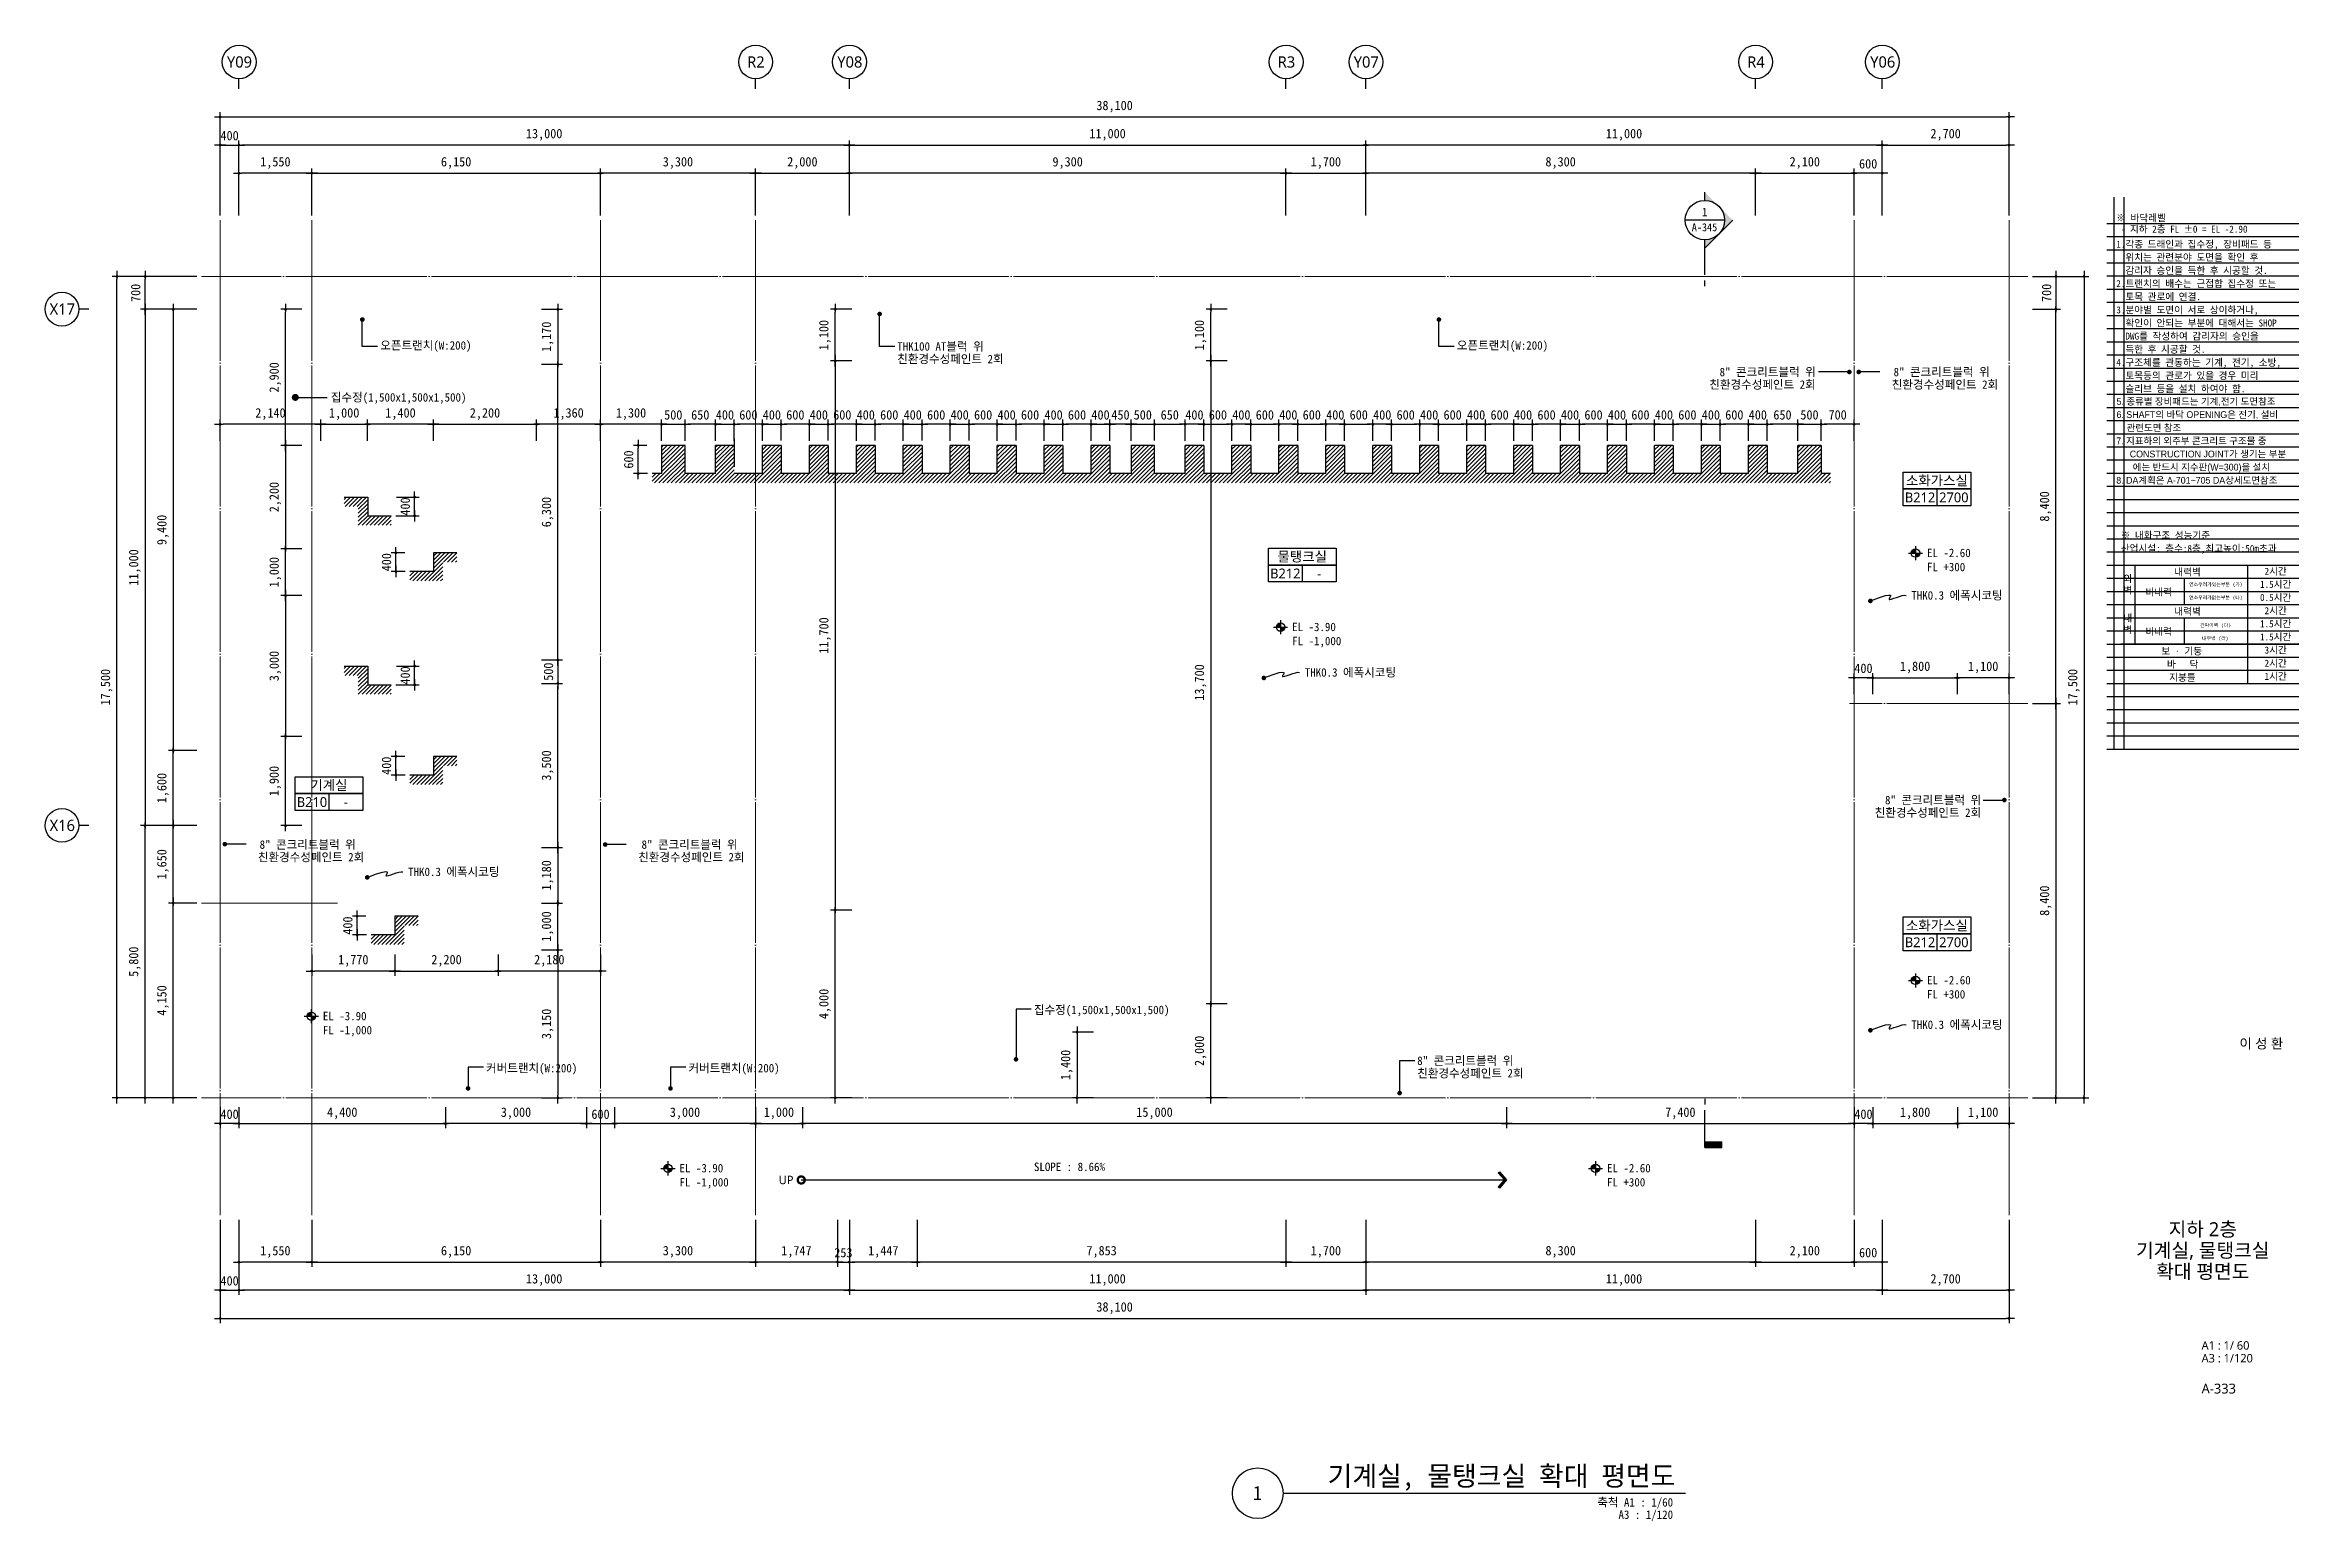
# Model space of a CAD drawing. Header units: inches. Extents: x 2004 to 150234, y 6875187 to 6994525.
# Drawn here: x 102229 to 150234, y 6963080 to 6994525 of the extents above; entities that cross this region are included whole.
import ezdxf
from ezdxf.enums import TextEntityAlignment as Align

# ---------------------------------------------------------------- set-up
doc = ezdxf.new("R2010")
doc.units = ezdxf.units.IN
doc.header["$MEASUREMENT"] = 0
doc.linetypes.add('CEN', pattern=[62, 60, -1, 0, -1])
doc.layers.get('0').update_dxf_attribs({"linetype": 'CONTINUOUS'})
for name, color, linetype, lineweight in [('A-AXIS-BUBL', 7, 'CONTINUOUS', 25), ('A-AXIS-LINE', 1, 'CEN', 15), ('A-BORD-TEXT', 3, 'CONTINUOUS', 25), ('A-DIMS', 7, 'CONTINUOUS', 25), ('A-MKXS-LEAD', 7, 'CONTINUOUS', 25), ('A-MKXS-MAK1', 3, 'CONTINUOUS', 25), ('A-MKXS-TEXT2', 7, 'CONTINUOUS', 25), ('A-MKXX-NAME', 3, 'CONTINUOUS', 25), ('A-MKXX-SYMB', 7, 'CONTINUOUS', 25), ('A-XXXX-HATC', 8, 'CONTINUOUS', 18), ('A-XXXX-SYMB', 7, 'CONTINUOUS', 25), ('A-XXXX-TXT1', 3, 'CONTINUOUS', 25), ('A-XXXX-TXT2', 3, 'CONTINUOUS', 25)]:
    doc.layers.add(name, color=color, linetype=linetype, lineweight=lineweight)
doc.layers.add('A-XXXX-NPLT', color=144, linetype='CONTINUOUS', plot=False)
doc.layers.add('AA-TEX-3', color=3, linetype='CONTINUOUS')
doc.layers.add('T', color=3, linetype='CONTINUOUS')
doc.styles.add('HY울릉도L', font='H2GTRE.TTF')
doc.styles.add('돋움체', font='')
doc.styles.add('돋음', font='')
doc.styles.add('맑은 고딕', font='malgun.ttf')
doc.styles.add('맑은고딕', font='malgun.ttf')
doc.styles.get('돋움체').set_extended_font_data('DotumChe')
doc.styles.get('돋음').set_extended_font_data('Dotum')
doc.dimstyles.new('CDIM', dxfattribs={"dimtxt": 2, "dimasz": 0.6, "dimexe": 1, "dimexo": 1, "dimgap": 1, "dimtad": 1, "dimdec": 0, "dimrnd": 0.5, "dimzin": 0, "dimdsep": 32, "dimlunit": 6, "dimtxsty": 'HY울릉도L', "dimblk1": '_CIDOT', "dimblk2": '_CIDOT', "dimsah": 1, "dimcen": 4.5, "dimclrd": 2, "dimclre": 2, "dimclrt": 7, "dimadec": 0, "dimazin": 0, "dimtfac": 1, "dimtdec": 0, "dimtix": 1, "dimtmove": 2, "dimatfit": 1, "dimldrblk": '_CIDOT', "dimfxl": 1, "dimtolj": 1, "dimtzin": 0, "dimlwd": -1, "dimarcsym": 0})

msp = doc.modelspace()

# ---------------------------------------------------------------- texts
at = {"layer": 'A-BORD-TEXT', "style": '맑은고딕'}
msp.add_text('이 성 환', height=210, dxfattribs=at).set_placement((149899.4, 6973146.6), align=Align.RIGHT)
for s, p in [('지하 2층', (148186.5, 6969294.8)), ('기계실, 물탱크실', (148186.5, 6968844.8)), ('확대 평면도', (148186.5, 6968394.8))]:
    msp.add_text(s, height=300, dxfattribs=at).set_placement(p, align=Align.MIDDLE_CENTER)
at = {"layer": 'A-MKXS-TEXT2', "style": '돋움체'}
for s, height, p in [('1', 180, (137576.5, 6990968.4)), ('A-345', 168, (137573, 6990642))]:
    msp.add_text(s, height=height, dxfattribs=at).set_placement(p, align=Align.MIDDLE)
at = {"layer": 'A-MKXX-NAME', "style": '돋움체'}
for s, p in [('※ 바닥레벨', (146344.7, 6990768.1)), (' - 지하 2층 FL %%P0 = EL -2.90', (146344.7, 6990528.1))]:
    msp.add_text(s, height=150, dxfattribs=at).set_placement(p)
at = {"layer": 'A-MKXX-NAME', "style": '맑은고딕'}
for s, p in [('소화가스실', (142524.3, 6985247.3)), ('B212', (142164.3, 6984887.3)), ('2700', (142884.3, 6984887.3)), ('B212', (128645.2, 6983266.7)), ('물탱크실', (129005.2, 6983626.7)), ('-', (129365.2, 6983266.7)), ('B210', (107913.4, 6978396.9)), ('기계실', (108273.4, 6978756.9)), ('-', (108633.4, 6978396.9)), ('소화가스실', (142524.3, 6975769.5)), ('B212', (142164.3, 6975409.5)), ('2700', (142884.3, 6975409.5))]:
    msp.add_text(s, height=210, dxfattribs=at).set_placement(p, align=Align.MIDDLE_CENTER)
at = {"layer": 'A-XXXX-TXT1', "style": '맑은고딕'}
for s, height, p in [('A1 : 1/ 60', 180, (148160.7, 6966729.4)), ('A3 : 1/120', 180, (148160.7, 6966457.3)), ('A-333', 210, (148160.7, 6965795.2))]:
    msp.add_text(s, height=height, dxfattribs=at).set_placement(p)
at = {"layer": 'A-XXXX-TXT1', "style": '돋움체'}
msp.add_text('기계실, 물탱크실 확대 평면도', height=420, dxfattribs=at).set_placement((136955, 6963703.8), align=Align.BOTTOM_RIGHT)
msp.add_text('1', height=300, dxfattribs=at).set_placement((128051.9, 6963676.3), align=Align.MIDDLE)
for s, p in [('축척 A1 : 1/60', (136904.4, 6963566.5)), ('A3 : 1/120', (136904.4, 6963303.8))]:
    msp.add_text(s, height=180, dxfattribs=at).set_placement(p, align=Align.TOP_RIGHT)
at = {"layer": 'A-XXXX-TXT2', "ltscale": 0.2, "style": '맑은고딕'}
for s, p in [('Y09', (106369.2, 6994165.5)), ('R2', (117369.2, 6994165.5)), ('Y08', (119369.2, 6994165.5)), ('R3', (128669.2, 6994165.5)), ('Y07', (130369.2, 6994165.5)), ('R4', (138669.2, 6994165.5)), ('Y06', (141369.2, 6994165.5)), ('X17', (102595.7, 6988899)), ('X16', (102595.7, 6977899))]:
    msp.add_text(s, height=240, dxfattribs=at).set_placement(p, align=Align.MIDDLE_CENTER)
at = {"layer": 'A-XXXX-TXT2', "style": '돋움체'}
for s, height, p in [('1.각종 드래인과 집수정, 장비패드 등', 150, (146344.7, 6990283.1)), ('  위치는 관련분야 도면을 확인 후', 150, (146344.7, 6990003.1)), ('2.트랜치의 배수는 근접합 집수정 또는', 150, (146344.7, 6989443.1)), ('  감리자 승인을 득한 후 시공할 것.', 150, (146344.7, 6989723.1)), ('  토목 관로에 연결.', 150, (146344.7, 6989163.1)), ('3.분야별 도면이 서로 상이하거나, ', 150, (146344.7, 6988883.1)), ('  확인이 안되는 부분에 대해서는 SHOP', 150, (146344.7, 6988603.1)), ('오픈트랜치(W:200)', 180, (109368.3, 6988126.4)), ('THK100 AT블럭 위', 180, (120379.1, 6988104.9)), ('오픈트랜치(W:200)', 180, (132298.5, 6988126.4)), ('  득한 후 시공할 것.', 150, (146344.7, 6988043.1)), ('  DWG를 작성하여 감리자의 승인을', 150, (146344.7, 6988323.1)), ('친환경수성페인트 2회', 180, (120379.1, 6987837.4)), ('4.구조체를 관통하는 기계, 전기, 소방,', 150, (146344.7, 6987763.1)), ('집수정(1,500x1,500x1,500)', 180, (108315.8, 6987019.2)), ('  토목등의 관로가 있을 경우 미리', 150, (146344.7, 6987483.1)), ('  슬리브 등을 설치 하여야 함.', 150, (146344.7, 6987203.1)), ('EL -2.60', 180, (142312.5, 6983705.7)), ('산업시설: 층수:8층,최고높이:50m초과', 150, (146439, 6983799.8)), ('※ 내화구조 성능기준', 150, (146439, 6984079.8)), ('FL +300', 180, (142312.5, 6983405.7)), ('THK0.3 에폭시코팅', 180, (141978.2, 6982800.3)), ('EL -3.90', 180, (128790.9, 6982128.3)), ('FL -1,000', 180, (128790.9, 6981828.3)), ('THK0.3 에폭시코팅', 180, (129059.5, 6981159.1)), ('THK0.3 에폭시코팅', 180, (109961.8, 6976910.1)), ('EL -2.60', 180, (142312.5, 6974601.5)), ('FL +300', 180, (142312.5, 6974301.5)), ('EL -3.90', 180, (108146.1, 6973837.3)), ('집수정(1,500x1,500x1,500)', 180, (123291.1, 6973968.2)), ('THK0.3 에폭시코팅', 180, (141978.2, 6973652.5)), ('FL -1,000', 180, (108146.1, 6973537.3)), ('커버트랜치(W:200)', 180, (111620.8, 6972727.7)), ('커버트랜치(W:200)', 180, (115931.7, 6972727.7)), ('8" 콘크리트블럭 위', 180, (131454.3, 6972885.7)), ('친환경수성페인트 2회', 180, (131454.3, 6972618.1)), ('EL -3.90', 180, (115742.6, 6970596.6)), ('FL -1,000', 180, (115742.6, 6970296.6)), ('SLOPE : 8.66%%%', 180, (123291.1, 6970625.2)), ('EL -2.60', 180, (135497.3, 6970596.6)), ('FL +300', 180, (135497.3, 6970296.6))]:
    msp.add_text(s, height=height, dxfattribs=at).set_placement(p, align=Align.MIDDLE_LEFT)
at = {"layer": 'A-XXXX-TXT2'}
for s, style, p in [('8" 콘크리트블럭 위', '돋움체', (139941.6, 6987559.8)), ('8" 콘크리트블럭 위', '돋움체', (143647.3, 6987559.8)), ('친환경수성페인트 2회', '돋움체', (139941.6, 6987292.2)), ('친환경수성페인트 2회', '돋움체', (143827.5, 6987292.2)), ('8" 콘크리트블럭 위', '돋움체', (143464.7, 6978439.1)), ('친환경수성페인트 2회', '돋움체', (143464.7, 6978171.6)), ('8" 콘크리트블럭 위', '돋움체', (108844.9, 6977491.1)), ('8" 콘크리트블럭 위', '돋움체', (116980, 6977491.1)), ('친환경수성페인트 2회', '돋움체', (109027.5, 6977223.6)), ('친환경수성페인트 2회', '돋움체', (117127.5, 6977223.6)), ('UP', '맑은 고딕', (118169.1, 6970345.3))]:
    msp.add_text(s, height=180, dxfattribs=dict(at, style=style)).set_placement(p, align=Align.MIDDLE_RIGHT)
at = {"layer": 'A-XXXX-TXT2', "style": '돋움체'}
for s, height, p in [('내력벽', 150, (147862, 6983299.8)), ('2시간', 150, (149739, 6983314.8)), ('비내력', 150, (147247, 6982869.8)), ('연소우려가있는부분 (가)', 75, (148464.6, 6983034.8)), ('0.5시간', 150, (149739, 6982754.8)), ('1.5시간', 150, (149739, 6983034.8)), ('내력벽', 150, (147862, 6982459.8)), ('연소우려가없는부분 (나)', 75, (148464.6, 6982754.8)), ('2시간', 150, (149739, 6982474.8)), ('비내력', 150, (147247, 6982029.8)), ('간막이벽 (다)', 75, (148458.8, 6982164.8)), ('내부벽 (라)', 75, (148451.6, 6981884.8)), ('1.5시간', 150, (149739, 6982194.8)), ('1.5시간', 150, (149739, 6981914.8)), ('보 · 기둥', 150, (147738.9, 6981612.3)), ('바   닥', 150, (147757.9, 6981332.3)), ('3시간', 150, (149739, 6981634.8)), ('2시간', 150, (149739, 6981354.8)), ('지붕틀', 150, (147752.2, 6981052.3)), ('1시간', 150, (149739, 6981074.8))]:
    msp.add_text(s, height=height, dxfattribs=at).set_placement(p, align=Align.MIDDLE_CENTER)
at = {"layer": 'A-XXXX-TXT2', "char_height": 150, "attachment_point": 5, "style": '맑은 고딕'}
for s, width, insert in [('{\\fDotumChe|b0|i0|c129|p49;외\\P벽}', 996.018, (146588.7, 6983022.2)), ('{\\fDotumChe|b0|i0|c129|p49;내\\P벽}', 1000, (146589, 6982182.2))]:
    msp.add_mtext_dynamic_manual_height_columns(s, width=width, gutter_width=5000, heights=[0], dxfattribs=dict(at, insert=insert))
at = {"layer": 'T', "style": '돋음'}
for s, p in [('5. 종류별 장비패드는 기계,전기 도면참조', (146349, 6986860.1)), ('6. SHAFT의 바닥 OPENING은 전기, 설비', (146349, 6986580.1)), ('7. 지표하의 외주부 콘크리트 구조물 중 ', (146343.1, 6986020.1)), ('   관련도면 참조', (146405.9, 6986300.1)), ('    CONSTRUCTION JOINT가 생기는 부분', (146421.7, 6985740.1)), ('8. DA계획은 A-701~705 DA상세도면참조 ', (146343.1, 6985180.1)), ('에는 반드시 지수판(W=300)을 설치', (146694.3, 6985460.1))]:
    msp.add_text(s, height=144, dxfattribs=at).set_placement(p)

# ---------------------------------------------------------------- blocks, each defined once
blk = doc.blocks.new('_CIDOT')
at = {"color": 0, "linetype": 'ByBlock'}
blk.add_line((2, 0), (-1, 0), dxfattribs=at)
at = {"color": 0, "linetype": 'ByBlock', "const_width": 0.5}
blk.add_lwpolyline([(-0.25, 0, 1), (0.25, 0, 1)], format="xyb", close=True, dxfattribs=at)
blk = doc.blocks.new('*D122')
at = {"layer": 'A-DIMS', "lineweight": -2, "transparency": 16777216}
for p, q in [((144559, 6989595), (145759, 6989595)), ((144559, 6972095), (145759, 6972095))]:
    blk.add_line(p, q, dxfattribs=at)
at = {"layer": 'A-DIMS', "transparency": 16777216}
blk.add_line((145659, 6989535), (145659, 6972155), dxfattribs=at)
at = {"layer": 'A-DIMS', "transparency": 16777216, "xscale": 60, "yscale": 60, "zscale": 60}
for p, rotation in [((145659, 6989595), 90), ((145659, 6972095), 270)]:
    blk.add_blockref('_CIDOT', p, dxfattribs=dict(at, rotation=rotation))
at = {"layer": 'A-DIMS', "color": 3, "transparency": 16777216, "insert": (145440, 6980845), "char_height": 200, "attachment_point": 5, "rotation": 90, "style": '돋움체'}
blk.add_mtext('\\A1;17,500', dxfattribs=at)
blk = doc.blocks.new('*D123')
at = {"layer": 'A-DIMS', "lineweight": -2, "transparency": 16777216}
for p, q in [((144559, 6980495), (145159, 6980495)), ((144559, 6972095), (145159, 6972095))]:
    blk.add_line(p, q, dxfattribs=at)
at = {"layer": 'A-DIMS', "transparency": 16777216}
blk.add_line((145059, 6980435), (145059, 6972155), dxfattribs=at)
at = {"layer": 'A-DIMS', "transparency": 16777216, "xscale": 60, "yscale": 60, "zscale": 60}
for p, rotation in [((145059, 6980495), 90), ((145059, 6972095), 270)]:
    blk.add_blockref('_CIDOT', p, dxfattribs=dict(at, rotation=rotation))
at = {"layer": 'A-DIMS', "color": 3, "transparency": 16777216, "insert": (144840, 6976295), "char_height": 200, "attachment_point": 5, "rotation": 90, "style": '돋움체'}
blk.add_mtext('\\A1;8,400', dxfattribs=at)
blk = doc.blocks.new('*D124')
at = {"layer": 'A-DIMS', "lineweight": -2, "transparency": 16777216}
for p, q in [((144559, 6988895), (145159, 6988895)), ((144559, 6980495), (145159, 6980495))]:
    blk.add_line(p, q, dxfattribs=at)
at = {"layer": 'A-DIMS', "transparency": 16777216}
blk.add_line((145059, 6980555), (145059, 6988835), dxfattribs=at)
at = {"layer": 'A-DIMS', "transparency": 16777216, "xscale": 60, "yscale": 60, "zscale": 60}
for p, rotation in [((145059, 6988895), 90), ((145059, 6980495), 270)]:
    blk.add_blockref('_CIDOT', p, dxfattribs=dict(at, rotation=rotation))
at = {"layer": 'A-DIMS', "color": 3, "transparency": 16777216, "insert": (144840, 6984695), "char_height": 200, "attachment_point": 5, "rotation": 90, "style": '돋움체'}
blk.add_mtext('\\A1;8,400', dxfattribs=at)
blk = doc.blocks.new('*D125')
at = {"layer": 'A-DIMS', "lineweight": -2, "transparency": 16777216}
for p, q in [((144559, 6989595), (145159, 6989595)), ((144559, 6988895), (145159, 6988895))]:
    blk.add_line(p, q, dxfattribs=at)
at = {"layer": 'A-DIMS', "transparency": 16777216}
blk.add_line((145059, 6989535), (145059, 6988955), dxfattribs=at)
at = {"layer": 'A-DIMS', "transparency": 16777216, "xscale": 60, "yscale": 60, "zscale": 60}
for p, rotation in [((145059, 6989595), 90), ((145059, 6988895), 270)]:
    blk.add_blockref('_CIDOT', p, dxfattribs=dict(at, rotation=rotation))
at = {"layer": 'A-DIMS', "color": 3, "transparency": 16777216, "insert": (144859, 6989245), "char_height": 200, "attachment_point": 5, "rotation": 90, "style": '돋움체'}
blk.add_mtext('\\A1;700', dxfattribs=at)
blk = doc.blocks.new('NOTE')
at = {"layer": 'A-XXXX-NPLT'}
for p, q in [((1010660, 179733), (1010660, 175813)), ((1010734, 175813), (1010734, 179733)), ((1010610, 179546), (1011975, 179546)), ((1010610, 179453), (1011975, 179453)), ((1010610, 179359), (1011975, 179359)), ((1010610, 179266), (1011975, 179266)), ((1010610, 179173), (1011975, 179173)), ((1010610, 179079), (1011975, 179079)), ((1010610, 178986), (1011975, 178986)), ((1010610, 178893), (1011975, 178893)), ((1010610, 178799), (1011975, 178799)), ((1010610, 178706), (1011975, 178706)), ((1010610, 178613), (1011975, 178613)), ((1010610, 178519), (1011975, 178519)), ((1010610, 178426), (1011975, 178426)), ((1010610, 178333), (1011975, 178333)), ((1010610, 178239), (1011975, 178239)), ((1010610, 178146), (1011975, 178146)), ((1010610, 178053), (1011975, 178053)), ((1010610, 177959), (1011975, 177959)), ((1010610, 177866), (1011975, 177866)), ((1010610, 177773), (1011975, 177773)), ((1010610, 177679), (1011975, 177679)), ((1010610, 177586), (1011975, 177586)), ((1010610, 177493), (1011975, 177493)), ((1010610, 177399), (1011975, 177399)), ((1010610, 177306), (1011975, 177306)), ((1010610, 177213), (1011975, 177213)), ((1010610, 177119), (1011975, 177119)), ((1010610, 177026), (1011975, 177026)), ((1010610, 176933), (1011975, 176933)), ((1010610, 176839), (1011975, 176839)), ((1010610, 176746), (1011975, 176746)), ((1010610, 176653), (1011975, 176653)), ((1010610, 176559), (1011975, 176559)), ((1010610, 176466), (1011975, 176466)), ((1010610, 176373), (1011975, 176373)), ((1010610, 176279), (1011975, 176279)), ((1010610, 176186), (1011975, 176186)), ((1010610, 176093), (1011975, 176093)), ((1010610, 175999), (1011975, 175999)), ((1010610, 175906), (1011975, 175906)), ((1010610, 175813), (1011975, 175813))]:
    blk.add_line(p, q, dxfattribs=at)
blk = doc.blocks.new('*D126')
at = {"layer": 'A-DIMS', "lineweight": -2, "transparency": 16777216}
for p, q in [((105459, 6989595), (103659, 6989595)), ((105459, 6972095), (103659, 6972095))]:
    blk.add_line(p, q, dxfattribs=at)
at = {"layer": 'A-DIMS', "transparency": 16777216}
blk.add_line((103759, 6972155), (103759, 6989535), dxfattribs=at)
at = {"layer": 'A-DIMS', "transparency": 16777216, "xscale": 60, "yscale": 60, "zscale": 60}
for p, rotation in [((103759, 6989595), 90), ((103759, 6972095), 270)]:
    blk.add_blockref('_CIDOT', p, dxfattribs=dict(at, rotation=rotation))
at = {"layer": 'A-DIMS', "color": 3, "transparency": 16777216, "insert": (103540, 6980845), "char_height": 200, "attachment_point": 5, "rotation": 90, "style": '돋움체'}
blk.add_mtext('\\A1;17,500', dxfattribs=at)
blk = doc.blocks.new('*D127')
at = {"layer": 'A-DIMS', "lineweight": -2, "transparency": 16777216}
for p, q in [((105459, 6976245), (104859, 6976245)), ((105459, 6972095), (104859, 6972095))]:
    blk.add_line(p, q, dxfattribs=at)
at = {"layer": 'A-DIMS', "transparency": 16777216}
blk.add_line((104959, 6972155), (104959, 6976185), dxfattribs=at)
at = {"layer": 'A-DIMS', "transparency": 16777216, "xscale": 60, "yscale": 60, "zscale": 60}
for p, rotation in [((104959, 6976245), 90), ((104959, 6972095), 270)]:
    blk.add_blockref('_CIDOT', p, dxfattribs=dict(at, rotation=rotation))
at = {"layer": 'A-DIMS', "color": 3, "transparency": 16777216, "insert": (104740, 6974170), "char_height": 200, "attachment_point": 5, "rotation": 90, "style": '돋움체'}
blk.add_mtext('\\A1;4,150', dxfattribs=at)
blk = doc.blocks.new('*D128')
at = {"layer": 'A-DIMS', "lineweight": -2, "transparency": 16777216}
for p, q in [((105459, 6988895), (104259, 6988895)), ((105459, 6977895), (104259, 6977895))]:
    blk.add_line(p, q, dxfattribs=at)
at = {"layer": 'A-DIMS', "transparency": 16777216}
blk.add_line((104359, 6988835), (104359, 6977955), dxfattribs=at)
at = {"layer": 'A-DIMS', "transparency": 16777216, "xscale": 60, "yscale": 60, "zscale": 60}
for p, rotation in [((104359, 6988895), 90), ((104359, 6977895), 270)]:
    blk.add_blockref('_CIDOT', p, dxfattribs=dict(at, rotation=rotation))
at = {"layer": 'A-DIMS', "color": 3, "transparency": 16777216, "insert": (104140, 6983395), "char_height": 200, "attachment_point": 5, "rotation": 90, "style": '돋움체'}
blk.add_mtext('\\A1;11,000', dxfattribs=at)
blk = doc.blocks.new('*D129')
at = {"layer": 'A-DIMS', "lineweight": -2, "transparency": 16777216}
for p, q in [((105459, 6977895), (104859, 6977895)), ((105459, 6976245), (104859, 6976245))]:
    blk.add_line(p, q, dxfattribs=at)
at = {"layer": 'A-DIMS', "transparency": 16777216}
blk.add_line((104959, 6976305), (104959, 6977835), dxfattribs=at)
at = {"layer": 'A-DIMS', "transparency": 16777216, "xscale": 60, "yscale": 60, "zscale": 60}
for p, rotation in [((104959, 6977895), 90), ((104959, 6976245), 270)]:
    blk.add_blockref('_CIDOT', p, dxfattribs=dict(at, rotation=rotation))
at = {"layer": 'A-DIMS', "color": 3, "transparency": 16777216, "insert": (104740, 6977070), "char_height": 200, "attachment_point": 5, "rotation": 90, "style": '돋움체'}
blk.add_mtext('\\A1;1,650', dxfattribs=at)
blk = doc.blocks.new('*D130')
at = {"layer": 'A-DIMS', "lineweight": -2, "transparency": 16777216}
for p, q in [((105459, 6988895), (104859, 6988895)), ((105459, 6979495), (104859, 6979495))]:
    blk.add_line(p, q, dxfattribs=at)
at = {"layer": 'A-DIMS', "transparency": 16777216}
blk.add_line((104959, 6988835), (104959, 6979555), dxfattribs=at)
at = {"layer": 'A-DIMS', "transparency": 16777216, "xscale": 60, "yscale": 60, "zscale": 60}
for p, rotation in [((104959, 6988895), 90), ((104959, 6979495), 270)]:
    blk.add_blockref('_CIDOT', p, dxfattribs=dict(at, rotation=rotation))
at = {"layer": 'A-DIMS', "color": 3, "transparency": 16777216, "insert": (104740, 6984195), "char_height": 200, "attachment_point": 5, "rotation": 90, "style": '돋움체'}
blk.add_mtext('\\A1;9,400', dxfattribs=at)
blk = doc.blocks.new('*D134')
at = {"layer": 'A-DIMS', "lineweight": -2, "transparency": 16777216}
for p, q in [((105959, 6990895), (105959, 6993095)), ((144059, 6990895), (144059, 6993095))]:
    blk.add_line(p, q, dxfattribs=at)
at = {"layer": 'A-DIMS', "transparency": 16777216}
blk.add_line((106019, 6992995), (143999, 6992995), dxfattribs=at)
at = {"layer": 'A-DIMS', "transparency": 16777216, "xscale": 60, "yscale": 60, "zscale": 60, "rotation": 180}
blk.add_blockref('_CIDOT', (105959, 6992995), dxfattribs=at)
at = {"layer": 'A-DIMS', "transparency": 16777216, "xscale": 60, "yscale": 60, "zscale": 60}
blk.add_blockref('_CIDOT', (144059, 6992995), dxfattribs=at)
at = {"layer": 'A-DIMS', "color": 3, "transparency": 16777216, "insert": (125009, 6993214), "char_height": 200, "attachment_point": 5, "style": '돋움체'}
blk.add_mtext('\\A1;38,100', dxfattribs=at)
blk = doc.blocks.new('*D135')
at = {"layer": 'A-DIMS', "lineweight": -2, "transparency": 16777216}
for p, q in [((119359, 6990895), (119359, 6992495)), ((130359, 6990895), (130359, 6992495))]:
    blk.add_line(p, q, dxfattribs=at)
at = {"layer": 'A-DIMS', "transparency": 16777216}
blk.add_line((119419, 6992395), (130299, 6992395), dxfattribs=at)
at = {"layer": 'A-DIMS', "transparency": 16777216, "xscale": 60, "yscale": 60, "zscale": 60, "rotation": 180}
blk.add_blockref('_CIDOT', (119359, 6992395), dxfattribs=at)
at = {"layer": 'A-DIMS', "transparency": 16777216, "xscale": 60, "yscale": 60, "zscale": 60}
blk.add_blockref('_CIDOT', (130359, 6992395), dxfattribs=at)
at = {"layer": 'A-DIMS', "color": 3, "transparency": 16777216, "insert": (124859, 6992614), "char_height": 200, "attachment_point": 5, "style": '돋움체'}
blk.add_mtext('\\A1;11,000', dxfattribs=at)
blk = doc.blocks.new('*D131')
at = {"layer": 'A-DIMS', "lineweight": -2, "transparency": 16777216}
for p, q in [((105959, 6990895), (105959, 6992495)), ((106359, 6990895), (106359, 6992495))]:
    blk.add_line(p, q, dxfattribs=at)
at = {"layer": 'A-DIMS', "transparency": 16777216}
for p, q in [((105899, 6992395), (105839, 6992395)), ((105959, 6992395), (106359, 6992395)), ((106419, 6992395), (106479, 6992395))]:
    blk.add_line(p, q, dxfattribs=at)
at = {"layer": 'A-DIMS', "transparency": 16777216, "xscale": 60, "yscale": 60, "zscale": 60}
blk.add_blockref('_CIDOT', (105959, 6992395), dxfattribs=at)
at = {"layer": 'A-DIMS', "transparency": 16777216, "xscale": 60, "yscale": 60, "zscale": 60, "rotation": 180}
blk.add_blockref('_CIDOT', (106359, 6992395), dxfattribs=at)
at = {"layer": 'A-DIMS', "color": 3, "transparency": 16777216, "insert": (106159, 6992595), "char_height": 200, "attachment_point": 5, "style": '돋움체'}
blk.add_mtext('\\A1;400', dxfattribs=at)
blk = doc.blocks.new('*D132')
at = {"layer": 'A-DIMS', "lineweight": -2, "transparency": 16777216}
for p, q in [((117359, 6990895), (117359, 6991895)), ((119359, 6990895), (119359, 6991895))]:
    blk.add_line(p, q, dxfattribs=at)
at = {"layer": 'A-DIMS', "transparency": 16777216}
blk.add_line((117419, 6991795), (119299, 6991795), dxfattribs=at)
at = {"layer": 'A-DIMS', "transparency": 16777216, "xscale": 60, "yscale": 60, "zscale": 60, "rotation": 180}
blk.add_blockref('_CIDOT', (117359, 6991795), dxfattribs=at)
at = {"layer": 'A-DIMS', "transparency": 16777216, "xscale": 60, "yscale": 60, "zscale": 60}
blk.add_blockref('_CIDOT', (119359, 6991795), dxfattribs=at)
at = {"layer": 'A-DIMS', "color": 3, "transparency": 16777216, "insert": (118359, 6992014), "char_height": 200, "attachment_point": 5, "style": '돋움체'}
blk.add_mtext('\\A1;2,000', dxfattribs=at)
blk = doc.blocks.new('*D133')
at = {"layer": 'A-DIMS', "lineweight": -2, "transparency": 16777216}
for p, q in [((106359, 6990895), (106359, 6992495)), ((119359, 6990895), (119359, 6992495))]:
    blk.add_line(p, q, dxfattribs=at)
at = {"layer": 'A-DIMS', "transparency": 16777216}
blk.add_line((119299, 6992395), (106419, 6992395), dxfattribs=at)
at = {"layer": 'A-DIMS', "transparency": 16777216, "xscale": 60, "yscale": 60, "zscale": 60, "rotation": 180}
blk.add_blockref('_CIDOT', (106359, 6992395), dxfattribs=at)
at = {"layer": 'A-DIMS', "transparency": 16777216, "xscale": 60, "yscale": 60, "zscale": 60}
blk.add_blockref('_CIDOT', (119359, 6992395), dxfattribs=at)
at = {"layer": 'A-DIMS', "color": 3, "transparency": 16777216, "insert": (112859, 6992614), "char_height": 200, "attachment_point": 5, "style": '돋움체'}
blk.add_mtext('\\A1;13,000', dxfattribs=at)
blk = doc.blocks.new('*D136')
at = {"layer": 'A-DIMS', "lineweight": -2, "transparency": 16777216}
for p, q in [((130359, 6990895), (130359, 6992495)), ((141359, 6990895), (141359, 6992495))]:
    blk.add_line(p, q, dxfattribs=at)
at = {"layer": 'A-DIMS', "transparency": 16777216}
blk.add_line((141299, 6992395), (130419, 6992395), dxfattribs=at)
at = {"layer": 'A-DIMS', "transparency": 16777216, "xscale": 60, "yscale": 60, "zscale": 60, "rotation": 180}
blk.add_blockref('_CIDOT', (130359, 6992395), dxfattribs=at)
at = {"layer": 'A-DIMS', "transparency": 16777216, "xscale": 60, "yscale": 60, "zscale": 60}
blk.add_blockref('_CIDOT', (141359, 6992395), dxfattribs=at)
at = {"layer": 'A-DIMS', "color": 3, "transparency": 16777216, "insert": (135859, 6992614), "char_height": 200, "attachment_point": 5, "style": '돋움체'}
blk.add_mtext('\\A1;11,000', dxfattribs=at)
blk = doc.blocks.new('*D137')
at = {"layer": 'A-DIMS', "lineweight": -2, "transparency": 16777216}
for p, q in [((141359, 6990895), (141359, 6992495)), ((144059, 6990895), (144059, 6992495))]:
    blk.add_line(p, q, dxfattribs=at)
at = {"layer": 'A-DIMS', "transparency": 16777216}
blk.add_line((141419, 6992395), (143999, 6992395), dxfattribs=at)
at = {"layer": 'A-DIMS', "transparency": 16777216, "xscale": 60, "yscale": 60, "zscale": 60, "rotation": 180}
blk.add_blockref('_CIDOT', (141359, 6992395), dxfattribs=at)
at = {"layer": 'A-DIMS', "transparency": 16777216, "xscale": 60, "yscale": 60, "zscale": 60}
blk.add_blockref('_CIDOT', (144059, 6992395), dxfattribs=at)
at = {"layer": 'A-DIMS', "color": 3, "transparency": 16777216, "insert": (142709, 6992614), "char_height": 200, "attachment_point": 5, "style": '돋움체'}
blk.add_mtext('\\A1;2,700', dxfattribs=at)
blk = doc.blocks.new('*D138')
at = {"layer": 'A-DIMS', "lineweight": -2, "transparency": 16777216}
for p, q in [((138659, 6990895), (138659, 6991895)), ((140759, 6990895), (140759, 6991895))]:
    blk.add_line(p, q, dxfattribs=at)
at = {"layer": 'A-DIMS', "transparency": 16777216}
blk.add_line((138719, 6991795), (140699, 6991795), dxfattribs=at)
at = {"layer": 'A-DIMS', "transparency": 16777216, "xscale": 60, "yscale": 60, "zscale": 60, "rotation": 180}
blk.add_blockref('_CIDOT', (138659, 6991795), dxfattribs=at)
at = {"layer": 'A-DIMS', "transparency": 16777216, "xscale": 60, "yscale": 60, "zscale": 60}
blk.add_blockref('_CIDOT', (140759, 6991795), dxfattribs=at)
at = {"layer": 'A-DIMS', "color": 3, "transparency": 16777216, "insert": (139709, 6992014), "char_height": 200, "attachment_point": 5, "style": '돋움체'}
blk.add_mtext('\\A1;2,100', dxfattribs=at)
blk = doc.blocks.new('*D139')
at = {"layer": 'A-DIMS', "lineweight": -2, "transparency": 16777216}
for p, q in [((140759, 6990895), (140759, 6991895)), ((141359, 6990895), (141359, 6991895))]:
    blk.add_line(p, q, dxfattribs=at)
at = {"layer": 'A-DIMS', "transparency": 16777216}
blk.add_line((141299, 6991795), (140819, 6991795), dxfattribs=at)
at = {"layer": 'A-DIMS', "transparency": 16777216, "xscale": 60, "yscale": 60, "zscale": 60, "rotation": 180}
blk.add_blockref('_CIDOT', (140759, 6991795), dxfattribs=at)
at = {"layer": 'A-DIMS', "transparency": 16777216, "xscale": 60, "yscale": 60, "zscale": 60}
blk.add_blockref('_CIDOT', (141359, 6991795), dxfattribs=at)
at = {"layer": 'A-DIMS', "color": 3, "transparency": 16777216, "insert": (141059, 6991995), "char_height": 200, "attachment_point": 5, "style": '돋움체'}
blk.add_mtext('\\A1;600', dxfattribs=at)
blk = doc.blocks.new('*D140')
at = {"layer": 'A-DIMS', "lineweight": -2, "transparency": 16777216}
for p, q in [((130359, 6990895), (130359, 6991895)), ((138659, 6990895), (138659, 6991895))]:
    blk.add_line(p, q, dxfattribs=at)
at = {"layer": 'A-DIMS', "transparency": 16777216}
blk.add_line((138599, 6991795), (130419, 6991795), dxfattribs=at)
at = {"layer": 'A-DIMS', "transparency": 16777216, "xscale": 60, "yscale": 60, "zscale": 60, "rotation": 180}
blk.add_blockref('_CIDOT', (130359, 6991795), dxfattribs=at)
at = {"layer": 'A-DIMS', "transparency": 16777216, "xscale": 60, "yscale": 60, "zscale": 60}
blk.add_blockref('_CIDOT', (138659, 6991795), dxfattribs=at)
at = {"layer": 'A-DIMS', "color": 3, "transparency": 16777216, "insert": (134509, 6992014), "char_height": 200, "attachment_point": 5, "style": '돋움체'}
blk.add_mtext('\\A1;8,300', dxfattribs=at)
blk = doc.blocks.new('*D141')
at = {"layer": 'A-DIMS', "lineweight": -2, "transparency": 16777216}
for p, q in [((128659, 6990895), (128659, 6991895)), ((130359, 6990895), (130359, 6991895))]:
    blk.add_line(p, q, dxfattribs=at)
at = {"layer": 'A-DIMS', "transparency": 16777216}
blk.add_line((128719, 6991795), (130299, 6991795), dxfattribs=at)
at = {"layer": 'A-DIMS', "transparency": 16777216, "xscale": 60, "yscale": 60, "zscale": 60, "rotation": 180}
blk.add_blockref('_CIDOT', (128659, 6991795), dxfattribs=at)
at = {"layer": 'A-DIMS', "transparency": 16777216, "xscale": 60, "yscale": 60, "zscale": 60}
blk.add_blockref('_CIDOT', (130359, 6991795), dxfattribs=at)
at = {"layer": 'A-DIMS', "color": 3, "transparency": 16777216, "insert": (129509, 6992014), "char_height": 200, "attachment_point": 5, "style": '돋움체'}
blk.add_mtext('\\A1;1,700', dxfattribs=at)
blk = doc.blocks.new('*D142')
at = {"layer": 'A-DIMS', "lineweight": -2, "transparency": 16777216}
for p, q in [((119359, 6990895), (119359, 6991895)), ((128659, 6990895), (128659, 6991895))]:
    blk.add_line(p, q, dxfattribs=at)
at = {"layer": 'A-DIMS', "transparency": 16777216}
blk.add_line((128599, 6991795), (119419, 6991795), dxfattribs=at)
at = {"layer": 'A-DIMS', "transparency": 16777216, "xscale": 60, "yscale": 60, "zscale": 60, "rotation": 180}
blk.add_blockref('_CIDOT', (119359, 6991795), dxfattribs=at)
at = {"layer": 'A-DIMS', "transparency": 16777216, "xscale": 60, "yscale": 60, "zscale": 60}
blk.add_blockref('_CIDOT', (128659, 6991795), dxfattribs=at)
at = {"layer": 'A-DIMS', "color": 3, "transparency": 16777216, "insert": (124009, 6992014), "char_height": 200, "attachment_point": 5, "style": '돋움체'}
blk.add_mtext('\\A1;9,300', dxfattribs=at)
blk = doc.blocks.new('*D143')
at = {"layer": 'A-DIMS', "lineweight": -2, "transparency": 16777216}
for p, q in [((114059, 6990895), (114059, 6991895)), ((117359, 6990895), (117359, 6991895))]:
    blk.add_line(p, q, dxfattribs=at)
at = {"layer": 'A-DIMS', "transparency": 16777216}
blk.add_line((117299, 6991795), (114119, 6991795), dxfattribs=at)
at = {"layer": 'A-DIMS', "transparency": 16777216, "xscale": 60, "yscale": 60, "zscale": 60, "rotation": 180}
blk.add_blockref('_CIDOT', (114059, 6991795), dxfattribs=at)
at = {"layer": 'A-DIMS', "transparency": 16777216, "xscale": 60, "yscale": 60, "zscale": 60}
blk.add_blockref('_CIDOT', (117359, 6991795), dxfattribs=at)
at = {"layer": 'A-DIMS', "color": 3, "transparency": 16777216, "insert": (115709, 6992014), "char_height": 200, "attachment_point": 5, "style": '돋움체'}
blk.add_mtext('\\A1;3,300', dxfattribs=at)
blk = doc.blocks.new('*D144')
at = {"layer": 'A-DIMS', "lineweight": -2, "transparency": 16777216}
for p, q in [((107909, 6990895), (107909, 6991895)), ((114059, 6990895), (114059, 6991895))]:
    blk.add_line(p, q, dxfattribs=at)
at = {"layer": 'A-DIMS', "transparency": 16777216}
blk.add_line((107969, 6991795), (113999, 6991795), dxfattribs=at)
at = {"layer": 'A-DIMS', "transparency": 16777216, "xscale": 60, "yscale": 60, "zscale": 60, "rotation": 180}
blk.add_blockref('_CIDOT', (107909, 6991795), dxfattribs=at)
at = {"layer": 'A-DIMS', "transparency": 16777216, "xscale": 60, "yscale": 60, "zscale": 60}
blk.add_blockref('_CIDOT', (114059, 6991795), dxfattribs=at)
at = {"layer": 'A-DIMS', "color": 3, "transparency": 16777216, "insert": (110984, 6992014), "char_height": 200, "attachment_point": 5, "style": '돋움체'}
blk.add_mtext('\\A1;6,150', dxfattribs=at)
blk = doc.blocks.new('*D145')
at = {"layer": 'A-DIMS', "lineweight": -2, "transparency": 16777216}
for p, q in [((106359, 6990895), (106359, 6991895)), ((107909, 6990895), (107909, 6991895))]:
    blk.add_line(p, q, dxfattribs=at)
at = {"layer": 'A-DIMS', "transparency": 16777216}
blk.add_line((107849, 6991795), (106419, 6991795), dxfattribs=at)
at = {"layer": 'A-DIMS', "transparency": 16777216, "xscale": 60, "yscale": 60, "zscale": 60, "rotation": 180}
blk.add_blockref('_CIDOT', (106359, 6991795), dxfattribs=at)
at = {"layer": 'A-DIMS', "transparency": 16777216, "xscale": 60, "yscale": 60, "zscale": 60}
blk.add_blockref('_CIDOT', (107909, 6991795), dxfattribs=at)
at = {"layer": 'A-DIMS', "color": 3, "transparency": 16777216, "insert": (107134, 6992014), "char_height": 200, "attachment_point": 5, "style": '돋움체'}
blk.add_mtext('\\A1;1,550', dxfattribs=at)
blk = doc.blocks.new('*D146')
at = {"layer": 'A-DIMS', "lineweight": -2, "transparency": 16777216}
for p, q in [((105459, 6989595), (104259, 6989595)), ((105459, 6988895), (104259, 6988895))]:
    blk.add_line(p, q, dxfattribs=at)
at = {"layer": 'A-DIMS', "transparency": 16777216}
blk.add_line((104359, 6988955), (104359, 6989535), dxfattribs=at)
at = {"layer": 'A-DIMS', "transparency": 16777216, "xscale": 60, "yscale": 60, "zscale": 60}
for p, rotation in [((104359, 6989595), 90), ((104359, 6988895), 270)]:
    blk.add_blockref('_CIDOT', p, dxfattribs=dict(at, rotation=rotation))
at = {"layer": 'A-DIMS', "color": 3, "transparency": 16777216, "insert": (104159, 6989245), "char_height": 200, "attachment_point": 5, "rotation": 90, "style": '돋움체'}
blk.add_mtext('\\A1;700', dxfattribs=at)
blk = doc.blocks.new('*D147')
at = {"layer": 'A-DIMS', "lineweight": -2, "transparency": 16777216}
for p, q in [((109713, 6984894), (110200, 6984894)), ((109701, 6984494), (110200, 6984494))]:
    blk.add_line(p, q, dxfattribs=at)
at = {"layer": 'A-DIMS', "transparency": 16777216}
for p, q in [((110100, 6984954), (110100, 6985014)), ((110100, 6984494), (110100, 6984894)), ((110100, 6984434), (110100, 6984374))]:
    blk.add_line(p, q, dxfattribs=at)
at = {"layer": 'A-DIMS', "transparency": 16777216, "xscale": 60, "yscale": 60, "zscale": 60}
for p, rotation in [((110100, 6984894), 270), ((110100, 6984494), 90)]:
    blk.add_blockref('_CIDOT', p, dxfattribs=dict(at, rotation=rotation))
at = {"layer": 'A-DIMS', "color": 3, "transparency": 16777216, "insert": (109900, 6984694), "char_height": 200, "attachment_point": 5, "rotation": 90, "style": '돋움체'}
blk.add_mtext('\\A1;400', dxfattribs=at)
blk = doc.blocks.new('*D148')
at = {"layer": 'A-DIMS', "transparency": 16777216}
for p, q in [((110100, 6981354), (110100, 6981414)), ((110100, 6980894), (110100, 6981294)), ((110100, 6980834), (110100, 6980774))]:
    blk.add_line(p, q, dxfattribs=at)
at = {"layer": 'A-DIMS', "lineweight": -2, "transparency": 16777216}
for p, q in [((109701, 6980894), (110200, 6980894)), ((109713, 6981294), (110200, 6981294))]:
    blk.add_line(p, q, dxfattribs=at)
at = {"layer": 'A-DIMS', "transparency": 16777216, "xscale": 60, "yscale": 60, "zscale": 60}
for p, rotation in [((110100, 6981294), 270), ((110100, 6980894), 90)]:
    blk.add_blockref('_CIDOT', p, dxfattribs=dict(at, rotation=rotation))
at = {"layer": 'A-DIMS', "color": 3, "transparency": 16777216, "insert": (109900, 6981094), "char_height": 200, "attachment_point": 5, "rotation": 90, "style": '돋움체'}
blk.add_mtext('\\A1;400', dxfattribs=at)
blk = doc.blocks.new('*D149')
at = {"layer": 'A-DIMS', "lineweight": -2, "transparency": 16777216}
for p, q in [((107909, 6975146), (107909, 6974696)), ((109679, 6975146), (109679, 6974696))]:
    blk.add_line(p, q, dxfattribs=at)
at = {"layer": 'A-DIMS', "transparency": 16777216}
blk.add_line((109619, 6974796), (107969, 6974796), dxfattribs=at)
at = {"layer": 'A-DIMS', "transparency": 16777216, "xscale": 60, "yscale": 60, "zscale": 60, "rotation": 180}
blk.add_blockref('_CIDOT', (107909, 6974796), dxfattribs=at)
at = {"layer": 'A-DIMS', "transparency": 16777216, "xscale": 60, "yscale": 60, "zscale": 60}
blk.add_blockref('_CIDOT', (109679, 6974796), dxfattribs=at)
at = {"layer": 'A-DIMS', "color": 3, "transparency": 16777216, "insert": (108794, 6975015), "char_height": 200, "attachment_point": 5, "style": '돋움체'}
blk.add_mtext('\\A1;1,770', dxfattribs=at)
blk = doc.blocks.new('*D150')
at = {"layer": 'A-DIMS', "lineweight": -2, "transparency": 16777216}
for p, q in [((109679, 6975146), (109679, 6974696)), ((111879, 6975146), (111879, 6974696))]:
    blk.add_line(p, q, dxfattribs=at)
at = {"layer": 'A-DIMS', "transparency": 16777216}
blk.add_line((109739, 6974796), (111819, 6974796), dxfattribs=at)
at = {"layer": 'A-DIMS', "transparency": 16777216, "xscale": 60, "yscale": 60, "zscale": 60, "rotation": 180}
blk.add_blockref('_CIDOT', (109679, 6974796), dxfattribs=at)
at = {"layer": 'A-DIMS', "transparency": 16777216, "xscale": 60, "yscale": 60, "zscale": 60}
blk.add_blockref('_CIDOT', (111879, 6974796), dxfattribs=at)
at = {"layer": 'A-DIMS', "color": 3, "transparency": 16777216, "insert": (110779, 6975015), "char_height": 200, "attachment_point": 5, "style": '돋움체'}
blk.add_mtext('\\A1;2,200', dxfattribs=at)
blk = doc.blocks.new('*D151')
at = {"layer": 'A-DIMS', "lineweight": -2, "transparency": 16777216}
for p, q in [((111879, 6975146), (111879, 6974696)), ((114059, 6975146), (114059, 6974696))]:
    blk.add_line(p, q, dxfattribs=at)
at = {"layer": 'A-DIMS', "transparency": 16777216}
blk.add_line((113999, 6974796), (111939, 6974796), dxfattribs=at)
at = {"layer": 'A-DIMS', "transparency": 16777216, "xscale": 60, "yscale": 60, "zscale": 60, "rotation": 180}
blk.add_blockref('_CIDOT', (111879, 6974796), dxfattribs=at)
at = {"layer": 'A-DIMS', "transparency": 16777216, "xscale": 60, "yscale": 60, "zscale": 60}
blk.add_blockref('_CIDOT', (114059, 6974796), dxfattribs=at)
at = {"layer": 'A-DIMS', "color": 3, "transparency": 16777216, "insert": (112969, 6975015), "char_height": 200, "attachment_point": 5, "style": '돋움체'}
blk.add_mtext('\\A1;2,180', dxfattribs=at)
blk = doc.blocks.new('*D152')
at = {"layer": 'A-DIMS', "lineweight": -2, "transparency": 16777216}
for p, q in [((107701, 6983795), (107251, 6983795)), ((107701, 6982795), (107251, 6982795))]:
    blk.add_line(p, q, dxfattribs=at)
at = {"layer": 'A-DIMS', "transparency": 16777216}
blk.add_line((107351, 6982855), (107351, 6983735), dxfattribs=at)
at = {"layer": 'A-DIMS', "transparency": 16777216, "xscale": 60, "yscale": 60, "zscale": 60}
for p, rotation in [((107351, 6983795), 90), ((107351, 6982795), 270)]:
    blk.add_blockref('_CIDOT', p, dxfattribs=dict(at, rotation=rotation))
at = {"layer": 'A-DIMS', "color": 3, "transparency": 16777216, "insert": (107132, 6983295), "char_height": 200, "attachment_point": 5, "rotation": 90, "style": '돋움체'}
blk.add_mtext('\\A1;1,000', dxfattribs=at)
blk = doc.blocks.new('*D153')
at = {"layer": 'A-DIMS', "lineweight": -2, "transparency": 16777216}
for p, q in [((107701, 6982795), (107251, 6982795)), ((107701, 6979795), (107251, 6979795))]:
    blk.add_line(p, q, dxfattribs=at)
at = {"layer": 'A-DIMS', "transparency": 16777216}
blk.add_line((107351, 6982735), (107351, 6979855), dxfattribs=at)
at = {"layer": 'A-DIMS', "transparency": 16777216, "xscale": 60, "yscale": 60, "zscale": 60}
for p, rotation in [((107351, 6982795), 90), ((107351, 6979795), 270)]:
    blk.add_blockref('_CIDOT', p, dxfattribs=dict(at, rotation=rotation))
at = {"layer": 'A-DIMS', "color": 3, "transparency": 16777216, "insert": (107132, 6981295), "char_height": 200, "attachment_point": 5, "rotation": 90, "style": '돋움체'}
blk.add_mtext('\\A1;3,000', dxfattribs=at)
blk = doc.blocks.new('*D154')
at = {"layer": 'A-DIMS', "lineweight": -2, "transparency": 16777216}
for p, q in [((107701, 6979795), (107251, 6979795)), ((107701, 6977895), (107251, 6977895))]:
    blk.add_line(p, q, dxfattribs=at)
at = {"layer": 'A-DIMS', "transparency": 16777216}
blk.add_line((107351, 6977955), (107351, 6979735), dxfattribs=at)
at = {"layer": 'A-DIMS', "transparency": 16777216, "xscale": 60, "yscale": 60, "zscale": 60}
for p, rotation in [((107351, 6979795), 90), ((107351, 6977895), 270)]:
    blk.add_blockref('_CIDOT', p, dxfattribs=dict(at, rotation=rotation))
at = {"layer": 'A-DIMS', "color": 3, "transparency": 16777216, "insert": (107132, 6978845), "char_height": 200, "attachment_point": 5, "rotation": 90, "style": '돋움체'}
blk.add_mtext('\\A1;1,900', dxfattribs=at)
blk = doc.blocks.new('*D155')
at = {"layer": 'A-DIMS', "lineweight": -2, "transparency": 16777216}
for p, q in [((105459, 6977895), (104259, 6977895)), ((105459, 6972095), (104259, 6972095))]:
    blk.add_line(p, q, dxfattribs=at)
at = {"layer": 'A-DIMS', "transparency": 16777216}
blk.add_line((104359, 6972155), (104359, 6977835), dxfattribs=at)
at = {"layer": 'A-DIMS', "transparency": 16777216, "xscale": 60, "yscale": 60, "zscale": 60}
for p, rotation in [((104359, 6977895), 90), ((104359, 6972095), 270)]:
    blk.add_blockref('_CIDOT', p, dxfattribs=dict(at, rotation=rotation))
at = {"layer": 'A-DIMS', "color": 3, "transparency": 16777216, "insert": (104140, 6974995), "char_height": 200, "attachment_point": 5, "rotation": 90, "style": '돋움체'}
blk.add_mtext('\\A1;5,800', dxfattribs=at)
blk = doc.blocks.new('*D156')
at = {"layer": 'A-DIMS', "lineweight": -2, "transparency": 16777216}
for p, q in [((105459, 6979495), (104859, 6979495)), ((105459, 6977895), (104859, 6977895))]:
    blk.add_line(p, q, dxfattribs=at)
at = {"layer": 'A-DIMS', "transparency": 16777216}
blk.add_line((104959, 6977955), (104959, 6979435), dxfattribs=at)
at = {"layer": 'A-DIMS', "transparency": 16777216, "xscale": 60, "yscale": 60, "zscale": 60}
for p, rotation in [((104959, 6979495), 90), ((104959, 6977895), 270)]:
    blk.add_blockref('_CIDOT', p, dxfattribs=dict(at, rotation=rotation))
at = {"layer": 'A-DIMS', "color": 3, "transparency": 16777216, "insert": (104740, 6978695), "char_height": 200, "attachment_point": 5, "rotation": 90, "style": '돋움체'}
blk.add_mtext('\\A1;1,600', dxfattribs=at)
blk = doc.blocks.new('*D157')
at = {"layer": 'A-DIMS', "lineweight": -2, "transparency": 16777216}
for p, q in [((107701, 6985995), (107251, 6985995)), ((107701, 6983795), (107251, 6983795))]:
    blk.add_line(p, q, dxfattribs=at)
at = {"layer": 'A-DIMS', "transparency": 16777216}
blk.add_line((107351, 6985935), (107351, 6983855), dxfattribs=at)
at = {"layer": 'A-DIMS', "transparency": 16777216, "xscale": 60, "yscale": 60, "zscale": 60}
for p, rotation in [((107351, 6985995), 90), ((107351, 6983795), 270)]:
    blk.add_blockref('_CIDOT', p, dxfattribs=dict(at, rotation=rotation))
at = {"layer": 'A-DIMS', "color": 3, "transparency": 16777216, "insert": (107132, 6984895), "char_height": 200, "attachment_point": 5, "rotation": 90, "style": '돋움체'}
blk.add_mtext('\\A1;2,200', dxfattribs=at)
blk = doc.blocks.new('*D158')
at = {"layer": 'A-DIMS', "lineweight": -2, "transparency": 16777216}
for p, q in [((107701, 6988895), (107251, 6988895)), ((107701, 6985995), (107251, 6985995))]:
    blk.add_line(p, q, dxfattribs=at)
at = {"layer": 'A-DIMS', "transparency": 16777216}
blk.add_line((107351, 6986055), (107351, 6988835), dxfattribs=at)
at = {"layer": 'A-DIMS', "transparency": 16777216, "xscale": 60, "yscale": 60, "zscale": 60}
for p, rotation in [((107351, 6988895), 90), ((107351, 6985995), 270)]:
    blk.add_blockref('_CIDOT', p, dxfattribs=dict(at, rotation=rotation))
at = {"layer": 'A-DIMS', "color": 3, "transparency": 16777216, "insert": (107132, 6987445), "char_height": 200, "attachment_point": 5, "rotation": 90, "style": '돋움체'}
blk.add_mtext('\\A1;2,900', dxfattribs=at)
blk = doc.blocks.new('*D160')
at = {"layer": 'A-DIMS', "lineweight": -2, "transparency": 16777216}
for p, q in [((110499, 6986095), (110499, 6986545)), ((112699, 6986095), (112699, 6986545))]:
    blk.add_line(p, q, dxfattribs=at)
at = {"layer": 'A-DIMS', "transparency": 16777216}
blk.add_line((110559, 6986445), (112639, 6986445), dxfattribs=at)
at = {"layer": 'A-DIMS', "transparency": 16777216, "xscale": 60, "yscale": 60, "zscale": 60, "rotation": 180}
blk.add_blockref('_CIDOT', (110499, 6986445), dxfattribs=at)
at = {"layer": 'A-DIMS', "transparency": 16777216, "xscale": 60, "yscale": 60, "zscale": 60}
blk.add_blockref('_CIDOT', (112699, 6986445), dxfattribs=at)
at = {"layer": 'A-DIMS', "color": 3, "transparency": 16777216, "insert": (111599, 6986664), "char_height": 200, "attachment_point": 5, "style": '돋움체'}
blk.add_mtext('\\A1;2,200', dxfattribs=at)
blk = doc.blocks.new('*D161')
at = {"layer": 'A-DIMS', "lineweight": -2, "transparency": 16777216}
for p, q in [((112699, 6986095), (112699, 6986545)), ((114059, 6986095), (114059, 6986545))]:
    blk.add_line(p, q, dxfattribs=at)
at = {"layer": 'A-DIMS', "transparency": 16777216}
blk.add_line((113999, 6986445), (112759, 6986445), dxfattribs=at)
at = {"layer": 'A-DIMS', "transparency": 16777216, "xscale": 60, "yscale": 60, "zscale": 60, "rotation": 180}
blk.add_blockref('_CIDOT', (112699, 6986445), dxfattribs=at)
at = {"layer": 'A-DIMS', "transparency": 16777216, "xscale": 60, "yscale": 60, "zscale": 60}
blk.add_blockref('_CIDOT', (114059, 6986445), dxfattribs=at)
at = {"layer": 'A-DIMS', "color": 3, "transparency": 16777216, "insert": (113379, 6986664), "char_height": 200, "attachment_point": 5, "style": '돋움체'}
blk.add_mtext('\\A1;1,360', dxfattribs=at)
blk = doc.blocks.new('*D159')
at = {"layer": 'A-DIMS', "lineweight": -2, "transparency": 16777216}
for p, q in [((109099, 6986095), (109099, 6986545)), ((110499, 6986095), (110499, 6986545))]:
    blk.add_line(p, q, dxfattribs=at)
at = {"layer": 'A-DIMS', "transparency": 16777216}
blk.add_line((110439, 6986445), (109159, 6986445), dxfattribs=at)
at = {"layer": 'A-DIMS', "transparency": 16777216, "xscale": 60, "yscale": 60, "zscale": 60, "rotation": 180}
blk.add_blockref('_CIDOT', (109099, 6986445), dxfattribs=at)
at = {"layer": 'A-DIMS', "transparency": 16777216, "xscale": 60, "yscale": 60, "zscale": 60}
blk.add_blockref('_CIDOT', (110499, 6986445), dxfattribs=at)
at = {"layer": 'A-DIMS', "color": 3, "transparency": 16777216, "insert": (109799, 6986664), "char_height": 200, "attachment_point": 5, "style": '돋움체'}
blk.add_mtext('\\A1;1,400', dxfattribs=at)
blk = doc.blocks.new('*D162')
at = {"layer": 'A-DIMS', "lineweight": -2, "transparency": 16777216}
for p, q in [((108099, 6986095), (108099, 6986545)), ((109099, 6986095), (109099, 6986545))]:
    blk.add_line(p, q, dxfattribs=at)
at = {"layer": 'A-DIMS', "transparency": 16777216}
blk.add_line((108159, 6986445), (109039, 6986445), dxfattribs=at)
at = {"layer": 'A-DIMS', "transparency": 16777216, "xscale": 60, "yscale": 60, "zscale": 60, "rotation": 180}
blk.add_blockref('_CIDOT', (108099, 6986445), dxfattribs=at)
at = {"layer": 'A-DIMS', "transparency": 16777216, "xscale": 60, "yscale": 60, "zscale": 60}
blk.add_blockref('_CIDOT', (109099, 6986445), dxfattribs=at)
at = {"layer": 'A-DIMS', "color": 3, "transparency": 16777216, "insert": (108599, 6986664), "char_height": 200, "attachment_point": 5, "style": '돋움체'}
blk.add_mtext('\\A1;1,000', dxfattribs=at)
blk = doc.blocks.new('*D163')
at = {"layer": 'A-DIMS', "lineweight": -2, "transparency": 16777216}
for p, q in [((105959, 6986095), (105959, 6986545)), ((108099, 6986095), (108099, 6986545))]:
    blk.add_line(p, q, dxfattribs=at)
at = {"layer": 'A-DIMS', "transparency": 16777216}
blk.add_line((108039, 6986445), (106019, 6986445), dxfattribs=at)
at = {"layer": 'A-DIMS', "transparency": 16777216, "xscale": 60, "yscale": 60, "zscale": 60, "rotation": 180}
blk.add_blockref('_CIDOT', (105959, 6986445), dxfattribs=at)
at = {"layer": 'A-DIMS', "transparency": 16777216, "xscale": 60, "yscale": 60, "zscale": 60}
blk.add_blockref('_CIDOT', (108099, 6986445), dxfattribs=at)
at = {"layer": 'A-DIMS', "color": 3, "transparency": 16777216, "insert": (107029, 6986664), "char_height": 200, "attachment_point": 5, "style": '돋움체'}
blk.add_mtext('\\A1;2,140', dxfattribs=at)
blk = doc.blocks.new('*D164')
at = {"layer": 'A-DIMS', "transparency": 16777216}
for p, q in [((109702, 6983767), (109702, 6983827)), ((109702, 6983307), (109702, 6983707)), ((109702, 6983247), (109702, 6983187))]:
    blk.add_line(p, q, dxfattribs=at)
at = {"layer": 'A-DIMS', "lineweight": -2, "transparency": 16777216}
for p, q in [((109888, 6983707), (109602, 6983707)), ((109901, 6983307), (109602, 6983307))]:
    blk.add_line(p, q, dxfattribs=at)
at = {"layer": 'A-DIMS', "transparency": 16777216, "xscale": 60, "yscale": 60, "zscale": 60}
for p, rotation in [((109702, 6983707), 270), ((109702, 6983307), 90)]:
    blk.add_blockref('_CIDOT', p, dxfattribs=dict(at, rotation=rotation))
at = {"layer": 'A-DIMS', "color": 3, "transparency": 16777216, "insert": (109501, 6983507), "char_height": 200, "attachment_point": 5, "rotation": 90, "style": '돋움체'}
blk.add_mtext('\\A1;400', dxfattribs=at)
blk = doc.blocks.new('*D165')
at = {"layer": 'A-DIMS', "lineweight": -2, "transparency": 16777216}
for p, q in [((112801, 6987725), (113251, 6987725)), ((112801, 6981425), (113251, 6981425))]:
    blk.add_line(p, q, dxfattribs=at)
at = {"layer": 'A-DIMS', "transparency": 16777216}
blk.add_line((113151, 6981485), (113151, 6987665), dxfattribs=at)
at = {"layer": 'A-DIMS', "transparency": 16777216, "xscale": 60, "yscale": 60, "zscale": 60}
for p, rotation in [((113151, 6987725), 90), ((113151, 6981425), 270)]:
    blk.add_blockref('_CIDOT', p, dxfattribs=dict(at, rotation=rotation))
at = {"layer": 'A-DIMS', "color": 3, "transparency": 16777216, "insert": (112932, 6984575), "char_height": 200, "attachment_point": 5, "rotation": 90, "style": '돋움체'}
blk.add_mtext('\\A1;6,300', dxfattribs=at)
blk = doc.blocks.new('*D166')
at = {"layer": 'A-DIMS', "lineweight": -2, "transparency": 16777216}
for p, q in [((112801, 6988895), (113251, 6988895)), ((112801, 6987725), (113251, 6987725))]:
    blk.add_line(p, q, dxfattribs=at)
at = {"layer": 'A-DIMS', "transparency": 16777216}
blk.add_line((113151, 6988835), (113151, 6987785), dxfattribs=at)
at = {"layer": 'A-DIMS', "transparency": 16777216, "xscale": 60, "yscale": 60, "zscale": 60}
for p, rotation in [((113151, 6988895), 90), ((113151, 6987725), 270)]:
    blk.add_blockref('_CIDOT', p, dxfattribs=dict(at, rotation=rotation))
at = {"layer": 'A-DIMS', "color": 3, "transparency": 16777216, "insert": (112932, 6988310), "char_height": 200, "attachment_point": 5, "rotation": 90, "style": '돋움체'}
blk.add_mtext('\\A1;1,170', dxfattribs=at)
blk = doc.blocks.new('*D167')
at = {"layer": 'A-DIMS', "lineweight": -2, "transparency": 16777216}
for p, q in [((112801, 6981425), (113251, 6981425)), ((112801, 6980925), (113251, 6980925))]:
    blk.add_line(p, q, dxfattribs=at)
at = {"layer": 'A-DIMS', "transparency": 16777216}
for p, q in [((113151, 6981485), (113151, 6981545)), ((113151, 6981425), (113151, 6980925)), ((113151, 6980865), (113151, 6980805))]:
    blk.add_line(p, q, dxfattribs=at)
at = {"layer": 'A-DIMS', "transparency": 16777216, "xscale": 60, "yscale": 60, "zscale": 60}
for p, rotation in [((113151, 6981425), 270), ((113151, 6980925), 90)]:
    blk.add_blockref('_CIDOT', p, dxfattribs=dict(at, rotation=rotation))
at = {"layer": 'A-DIMS', "color": 3, "transparency": 16777216, "insert": (112951, 6981175), "char_height": 200, "attachment_point": 5, "rotation": 90, "style": '돋움체'}
blk.add_mtext('\\A1;500', dxfattribs=at)
blk = doc.blocks.new('*D168')
at = {"layer": 'A-DIMS', "lineweight": -2, "transparency": 16777216}
for p, q in [((112801, 6980925), (113251, 6980925)), ((112801, 6977425), (113251, 6977425))]:
    blk.add_line(p, q, dxfattribs=at)
at = {"layer": 'A-DIMS', "transparency": 16777216}
blk.add_line((113151, 6977485), (113151, 6980865), dxfattribs=at)
at = {"layer": 'A-DIMS', "transparency": 16777216, "xscale": 60, "yscale": 60, "zscale": 60}
for p, rotation in [((113151, 6980925), 90), ((113151, 6977425), 270)]:
    blk.add_blockref('_CIDOT', p, dxfattribs=dict(at, rotation=rotation))
at = {"layer": 'A-DIMS', "color": 3, "transparency": 16777216, "insert": (112932, 6979175), "char_height": 200, "attachment_point": 5, "rotation": 90, "style": '돋움체'}
blk.add_mtext('\\A1;3,500', dxfattribs=at)
blk = doc.blocks.new('*D169')
at = {"layer": 'A-DIMS', "lineweight": -2, "transparency": 16777216}
for p, q in [((112801, 6977425), (113251, 6977425)), ((112801, 6976245), (113251, 6976245))]:
    blk.add_line(p, q, dxfattribs=at)
at = {"layer": 'A-DIMS', "transparency": 16777216}
blk.add_line((113151, 6977365), (113151, 6976305), dxfattribs=at)
at = {"layer": 'A-DIMS', "transparency": 16777216, "xscale": 60, "yscale": 60, "zscale": 60}
for p, rotation in [((113151, 6977425), 90), ((113151, 6976245), 270)]:
    blk.add_blockref('_CIDOT', p, dxfattribs=dict(at, rotation=rotation))
at = {"layer": 'A-DIMS', "color": 3, "transparency": 16777216, "insert": (112932, 6976835), "char_height": 200, "attachment_point": 5, "rotation": 90, "style": '돋움체'}
blk.add_mtext('\\A1;1,180', dxfattribs=at)
blk = doc.blocks.new('*D170')
at = {"layer": 'A-DIMS', "lineweight": -2, "transparency": 16777216}
for p, q in [((112801, 6976245), (113251, 6976245)), ((112801, 6975245), (113251, 6975245))]:
    blk.add_line(p, q, dxfattribs=at)
at = {"layer": 'A-DIMS', "transparency": 16777216}
blk.add_line((113151, 6975305), (113151, 6976185), dxfattribs=at)
at = {"layer": 'A-DIMS', "transparency": 16777216, "xscale": 60, "yscale": 60, "zscale": 60}
for p, rotation in [((113151, 6976245), 90), ((113151, 6975245), 270)]:
    blk.add_blockref('_CIDOT', p, dxfattribs=dict(at, rotation=rotation))
at = {"layer": 'A-DIMS', "color": 3, "transparency": 16777216, "insert": (112932, 6975745), "char_height": 200, "attachment_point": 5, "rotation": 90, "style": '돋움체'}
blk.add_mtext('\\A1;1,000', dxfattribs=at)
blk = doc.blocks.new('*D171')
at = {"layer": 'A-DIMS', "lineweight": -2, "transparency": 16777216}
for p, q in [((112801, 6975245), (113251, 6975245)), ((112801, 6972095), (113251, 6972095))]:
    blk.add_line(p, q, dxfattribs=at)
at = {"layer": 'A-DIMS', "transparency": 16777216}
blk.add_line((113151, 6975185), (113151, 6972155), dxfattribs=at)
at = {"layer": 'A-DIMS', "transparency": 16777216, "xscale": 60, "yscale": 60, "zscale": 60}
for p, rotation in [((113151, 6975245), 90), ((113151, 6972095), 270)]:
    blk.add_blockref('_CIDOT', p, dxfattribs=dict(at, rotation=rotation))
at = {"layer": 'A-DIMS', "color": 3, "transparency": 16777216, "insert": (112932, 6973670), "char_height": 200, "attachment_point": 5, "rotation": 90, "style": '돋움체'}
blk.add_mtext('\\A1;3,150', dxfattribs=at)
blk = doc.blocks.new('*D172')
at = {"layer": 'A-DIMS', "transparency": 16777216}
for p, q in [((109702, 6979430), (109702, 6979490)), ((109702, 6978970), (109702, 6979370)), ((109702, 6978910), (109702, 6978850))]:
    blk.add_line(p, q, dxfattribs=at)
at = {"layer": 'A-DIMS', "lineweight": -2, "transparency": 16777216}
for p, q in [((109888, 6979370), (109602, 6979370)), ((109901, 6978970), (109602, 6978970))]:
    blk.add_line(p, q, dxfattribs=at)
at = {"layer": 'A-DIMS', "transparency": 16777216, "xscale": 60, "yscale": 60, "zscale": 60}
for p, rotation in [((109702, 6979370), 270), ((109702, 6978970), 90)]:
    blk.add_blockref('_CIDOT', p, dxfattribs=dict(at, rotation=rotation))
at = {"layer": 'A-DIMS', "color": 3, "transparency": 16777216, "insert": (109501, 6979170), "char_height": 200, "attachment_point": 5, "rotation": 90, "style": '돋움체'}
blk.add_mtext('\\A1;400', dxfattribs=at)
blk = doc.blocks.new('*D173')
at = {"layer": 'A-DIMS', "lineweight": -2, "transparency": 16777216}
for p, q in [((109063, 6975965), (108776, 6975965)), ((109075, 6975565), (108776, 6975565))]:
    blk.add_line(p, q, dxfattribs=at)
at = {"layer": 'A-DIMS', "transparency": 16777216}
for p, q in [((108876, 6976025), (108876, 6976085)), ((108876, 6975565), (108876, 6975965)), ((108876, 6975505), (108876, 6975445))]:
    blk.add_line(p, q, dxfattribs=at)
at = {"layer": 'A-DIMS', "transparency": 16777216, "xscale": 60, "yscale": 60, "zscale": 60}
for p, rotation in [((108876, 6975965), 270), ((108876, 6975565), 90)]:
    blk.add_blockref('_CIDOT', p, dxfattribs=dict(at, rotation=rotation))
at = {"layer": 'A-DIMS', "color": 3, "transparency": 16777216, "insert": (108676, 6975765), "char_height": 200, "attachment_point": 5, "rotation": 90, "style": '돋움체'}
blk.add_mtext('\\A1;400', dxfattribs=at)
blk = doc.blocks.new('*D186')
at = {"layer": 'A-DIMS', "lineweight": -2, "transparency": 16777216}
for p, q in [((105959, 6969495), (105959, 6967295)), ((144059, 6969495), (144059, 6967295))]:
    blk.add_line(p, q, dxfattribs=at)
at = {"layer": 'A-DIMS', "transparency": 16777216}
blk.add_line((106019, 6967395), (143999, 6967395), dxfattribs=at)
at = {"layer": 'A-DIMS', "transparency": 16777216, "xscale": 60, "yscale": 60, "zscale": 60, "rotation": 180}
blk.add_blockref('_CIDOT', (105959, 6967395), dxfattribs=at)
at = {"layer": 'A-DIMS', "transparency": 16777216, "xscale": 60, "yscale": 60, "zscale": 60}
blk.add_blockref('_CIDOT', (144059, 6967395), dxfattribs=at)
at = {"layer": 'A-DIMS', "color": 3, "transparency": 16777216, "insert": (125009, 6967614), "char_height": 200, "attachment_point": 5, "style": '돋움체'}
blk.add_mtext('\\A1;38,100', dxfattribs=at)
blk = doc.blocks.new('*D187')
at = {"layer": 'A-DIMS', "lineweight": -2, "transparency": 16777216}
for p, q in [((119359, 6969495), (119359, 6967895)), ((130359, 6969495), (130359, 6967895))]:
    blk.add_line(p, q, dxfattribs=at)
at = {"layer": 'A-DIMS', "transparency": 16777216}
blk.add_line((119419, 6967995), (130299, 6967995), dxfattribs=at)
at = {"layer": 'A-DIMS', "transparency": 16777216, "xscale": 60, "yscale": 60, "zscale": 60, "rotation": 180}
blk.add_blockref('_CIDOT', (119359, 6967995), dxfattribs=at)
at = {"layer": 'A-DIMS', "transparency": 16777216, "xscale": 60, "yscale": 60, "zscale": 60}
blk.add_blockref('_CIDOT', (130359, 6967995), dxfattribs=at)
at = {"layer": 'A-DIMS', "color": 3, "transparency": 16777216, "insert": (124859, 6968214), "char_height": 200, "attachment_point": 5, "style": '돋움체'}
blk.add_mtext('\\A1;11,000', dxfattribs=at)
blk = doc.blocks.new('*D188')
at = {"layer": 'A-DIMS', "lineweight": -2, "transparency": 16777216}
for p, q in [((105959, 6969495), (105959, 6967895)), ((106359, 6969495), (106359, 6967895))]:
    blk.add_line(p, q, dxfattribs=at)
at = {"layer": 'A-DIMS', "transparency": 16777216}
for p, q in [((105899, 6967995), (105839, 6967995)), ((105959, 6967995), (106359, 6967995)), ((106419, 6967995), (106479, 6967995))]:
    blk.add_line(p, q, dxfattribs=at)
at = {"layer": 'A-DIMS', "transparency": 16777216, "xscale": 60, "yscale": 60, "zscale": 60}
blk.add_blockref('_CIDOT', (105959, 6967995), dxfattribs=at)
at = {"layer": 'A-DIMS', "transparency": 16777216, "xscale": 60, "yscale": 60, "zscale": 60, "rotation": 180}
blk.add_blockref('_CIDOT', (106359, 6967995), dxfattribs=at)
at = {"layer": 'A-DIMS', "color": 3, "transparency": 16777216, "insert": (106159, 6968195), "char_height": 200, "attachment_point": 5, "style": '돋움체'}
blk.add_mtext('\\A1;400', dxfattribs=at)
blk = doc.blocks.new('*D189')
at = {"layer": 'A-DIMS', "lineweight": -2, "transparency": 16777216}
for p, q in [((119106, 6969495), (119106, 6968495)), ((119359, 6969495), (119359, 6968495))]:
    blk.add_line(p, q, dxfattribs=at)
at = {"layer": 'A-DIMS', "transparency": 16777216}
for p, q in [((119046, 6968595), (118986, 6968595)), ((119106, 6968595), (119359, 6968595)), ((119419, 6968595), (119479, 6968595))]:
    blk.add_line(p, q, dxfattribs=at)
at = {"layer": 'A-DIMS', "transparency": 16777216, "xscale": 60, "yscale": 60, "zscale": 60}
blk.add_blockref('_CIDOT', (119106, 6968595), dxfattribs=at)
at = {"layer": 'A-DIMS', "transparency": 16777216, "xscale": 60, "yscale": 60, "zscale": 60, "rotation": 180}
blk.add_blockref('_CIDOT', (119359, 6968595), dxfattribs=at)
at = {"layer": 'A-DIMS', "color": 3, "transparency": 16777216, "insert": (119232, 6968795), "char_height": 200, "attachment_point": 5, "style": '돋움체'}
blk.add_mtext('\\A1;253', dxfattribs=at)
blk = doc.blocks.new('*D190')
at = {"layer": 'A-DIMS', "lineweight": -2, "transparency": 16777216}
for p, q in [((106359, 6969495), (106359, 6967895)), ((119359, 6969495), (119359, 6967895))]:
    blk.add_line(p, q, dxfattribs=at)
at = {"layer": 'A-DIMS', "transparency": 16777216}
blk.add_line((119299, 6967995), (106419, 6967995), dxfattribs=at)
at = {"layer": 'A-DIMS', "transparency": 16777216, "xscale": 60, "yscale": 60, "zscale": 60, "rotation": 180}
blk.add_blockref('_CIDOT', (106359, 6967995), dxfattribs=at)
at = {"layer": 'A-DIMS', "transparency": 16777216, "xscale": 60, "yscale": 60, "zscale": 60}
blk.add_blockref('_CIDOT', (119359, 6967995), dxfattribs=at)
at = {"layer": 'A-DIMS', "color": 3, "transparency": 16777216, "insert": (112859, 6968214), "char_height": 200, "attachment_point": 5, "style": '돋움체'}
blk.add_mtext('\\A1;13,000', dxfattribs=at)
blk = doc.blocks.new('*D191')
at = {"layer": 'A-DIMS', "lineweight": -2, "transparency": 16777216}
for p, q in [((130359, 6969495), (130359, 6967895)), ((141359, 6969495), (141359, 6967895))]:
    blk.add_line(p, q, dxfattribs=at)
at = {"layer": 'A-DIMS', "transparency": 16777216}
blk.add_line((141299, 6967995), (130419, 6967995), dxfattribs=at)
at = {"layer": 'A-DIMS', "transparency": 16777216, "xscale": 60, "yscale": 60, "zscale": 60, "rotation": 180}
blk.add_blockref('_CIDOT', (130359, 6967995), dxfattribs=at)
at = {"layer": 'A-DIMS', "transparency": 16777216, "xscale": 60, "yscale": 60, "zscale": 60}
blk.add_blockref('_CIDOT', (141359, 6967995), dxfattribs=at)
at = {"layer": 'A-DIMS', "color": 3, "transparency": 16777216, "insert": (135859, 6968214), "char_height": 200, "attachment_point": 5, "style": '돋움체'}
blk.add_mtext('\\A1;11,000', dxfattribs=at)
blk = doc.blocks.new('*D192')
at = {"layer": 'A-DIMS', "lineweight": -2, "transparency": 16777216}
for p, q in [((141359, 6969495), (141359, 6967895)), ((144059, 6969495), (144059, 6967895))]:
    blk.add_line(p, q, dxfattribs=at)
at = {"layer": 'A-DIMS', "transparency": 16777216}
blk.add_line((141419, 6967995), (143999, 6967995), dxfattribs=at)
at = {"layer": 'A-DIMS', "transparency": 16777216, "xscale": 60, "yscale": 60, "zscale": 60, "rotation": 180}
blk.add_blockref('_CIDOT', (141359, 6967995), dxfattribs=at)
at = {"layer": 'A-DIMS', "transparency": 16777216, "xscale": 60, "yscale": 60, "zscale": 60}
blk.add_blockref('_CIDOT', (144059, 6967995), dxfattribs=at)
at = {"layer": 'A-DIMS', "color": 3, "transparency": 16777216, "insert": (142709, 6968214), "char_height": 200, "attachment_point": 5, "style": '돋움체'}
blk.add_mtext('\\A1;2,700', dxfattribs=at)
blk = doc.blocks.new('*D193')
at = {"layer": 'A-DIMS', "lineweight": -2, "transparency": 16777216}
for p, q in [((138659, 6969495), (138659, 6968495)), ((140759, 6969495), (140759, 6968495))]:
    blk.add_line(p, q, dxfattribs=at)
at = {"layer": 'A-DIMS', "transparency": 16777216}
blk.add_line((138719, 6968595), (140699, 6968595), dxfattribs=at)
at = {"layer": 'A-DIMS', "transparency": 16777216, "xscale": 60, "yscale": 60, "zscale": 60, "rotation": 180}
blk.add_blockref('_CIDOT', (138659, 6968595), dxfattribs=at)
at = {"layer": 'A-DIMS', "transparency": 16777216, "xscale": 60, "yscale": 60, "zscale": 60}
blk.add_blockref('_CIDOT', (140759, 6968595), dxfattribs=at)
at = {"layer": 'A-DIMS', "color": 3, "transparency": 16777216, "insert": (139709, 6968814), "char_height": 200, "attachment_point": 5, "style": '돋움체'}
blk.add_mtext('\\A1;2,100', dxfattribs=at)
blk = doc.blocks.new('*D194')
at = {"layer": 'A-DIMS', "lineweight": -2, "transparency": 16777216}
for p, q in [((140759, 6969495), (140759, 6968495)), ((141359, 6969495), (141359, 6968495))]:
    blk.add_line(p, q, dxfattribs=at)
at = {"layer": 'A-DIMS', "transparency": 16777216}
blk.add_line((141299, 6968595), (140819, 6968595), dxfattribs=at)
at = {"layer": 'A-DIMS', "transparency": 16777216, "xscale": 60, "yscale": 60, "zscale": 60, "rotation": 180}
blk.add_blockref('_CIDOT', (140759, 6968595), dxfattribs=at)
at = {"layer": 'A-DIMS', "transparency": 16777216, "xscale": 60, "yscale": 60, "zscale": 60}
blk.add_blockref('_CIDOT', (141359, 6968595), dxfattribs=at)
at = {"layer": 'A-DIMS', "color": 3, "transparency": 16777216, "insert": (141059, 6968795), "char_height": 200, "attachment_point": 5, "style": '돋움체'}
blk.add_mtext('\\A1;600', dxfattribs=at)
blk = doc.blocks.new('*D195')
at = {"layer": 'A-DIMS', "lineweight": -2, "transparency": 16777216}
for p, q in [((130359, 6969495), (130359, 6968495)), ((138659, 6969495), (138659, 6968495))]:
    blk.add_line(p, q, dxfattribs=at)
at = {"layer": 'A-DIMS', "transparency": 16777216}
blk.add_line((138599, 6968595), (130419, 6968595), dxfattribs=at)
at = {"layer": 'A-DIMS', "transparency": 16777216, "xscale": 60, "yscale": 60, "zscale": 60, "rotation": 180}
blk.add_blockref('_CIDOT', (130359, 6968595), dxfattribs=at)
at = {"layer": 'A-DIMS', "transparency": 16777216, "xscale": 60, "yscale": 60, "zscale": 60}
blk.add_blockref('_CIDOT', (138659, 6968595), dxfattribs=at)
at = {"layer": 'A-DIMS', "color": 3, "transparency": 16777216, "insert": (134509, 6968814), "char_height": 200, "attachment_point": 5, "style": '돋움체'}
blk.add_mtext('\\A1;8,300', dxfattribs=at)
blk = doc.blocks.new('*D196')
at = {"layer": 'A-DIMS', "lineweight": -2, "transparency": 16777216}
for p, q in [((128659, 6969495), (128659, 6968495)), ((130359, 6969495), (130359, 6968495))]:
    blk.add_line(p, q, dxfattribs=at)
at = {"layer": 'A-DIMS', "transparency": 16777216}
blk.add_line((128719, 6968595), (130299, 6968595), dxfattribs=at)
at = {"layer": 'A-DIMS', "transparency": 16777216, "xscale": 60, "yscale": 60, "zscale": 60, "rotation": 180}
blk.add_blockref('_CIDOT', (128659, 6968595), dxfattribs=at)
at = {"layer": 'A-DIMS', "transparency": 16777216, "xscale": 60, "yscale": 60, "zscale": 60}
blk.add_blockref('_CIDOT', (130359, 6968595), dxfattribs=at)
at = {"layer": 'A-DIMS', "color": 3, "transparency": 16777216, "insert": (129509, 6968814), "char_height": 200, "attachment_point": 5, "style": '돋움체'}
blk.add_mtext('\\A1;1,700', dxfattribs=at)
blk = doc.blocks.new('*D197')
at = {"layer": 'A-DIMS', "lineweight": -2, "transparency": 16777216}
for p, q in [((120806, 6969495), (120806, 6968495)), ((128659, 6969495), (128659, 6968495))]:
    blk.add_line(p, q, dxfattribs=at)
at = {"layer": 'A-DIMS', "transparency": 16777216}
blk.add_line((128599, 6968595), (120866, 6968595), dxfattribs=at)
at = {"layer": 'A-DIMS', "transparency": 16777216, "xscale": 60, "yscale": 60, "zscale": 60, "rotation": 180}
blk.add_blockref('_CIDOT', (120806, 6968595), dxfattribs=at)
at = {"layer": 'A-DIMS', "transparency": 16777216, "xscale": 60, "yscale": 60, "zscale": 60}
blk.add_blockref('_CIDOT', (128659, 6968595), dxfattribs=at)
at = {"layer": 'A-DIMS', "color": 3, "transparency": 16777216, "insert": (124732, 6968814), "char_height": 200, "attachment_point": 5, "style": '돋움체'}
blk.add_mtext('\\A1;7,853', dxfattribs=at)
blk = doc.blocks.new('*D198')
at = {"layer": 'A-DIMS', "lineweight": -2, "transparency": 16777216}
for p, q in [((114059, 6969495), (114059, 6968495)), ((117359, 6969495), (117359, 6968495))]:
    blk.add_line(p, q, dxfattribs=at)
at = {"layer": 'A-DIMS', "transparency": 16777216}
blk.add_line((117299, 6968595), (114119, 6968595), dxfattribs=at)
at = {"layer": 'A-DIMS', "transparency": 16777216, "xscale": 60, "yscale": 60, "zscale": 60, "rotation": 180}
blk.add_blockref('_CIDOT', (114059, 6968595), dxfattribs=at)
at = {"layer": 'A-DIMS', "transparency": 16777216, "xscale": 60, "yscale": 60, "zscale": 60}
blk.add_blockref('_CIDOT', (117359, 6968595), dxfattribs=at)
at = {"layer": 'A-DIMS', "color": 3, "transparency": 16777216, "insert": (115709, 6968814), "char_height": 200, "attachment_point": 5, "style": '돋움체'}
blk.add_mtext('\\A1;3,300', dxfattribs=at)
blk = doc.blocks.new('*D199')
at = {"layer": 'A-DIMS', "lineweight": -2, "transparency": 16777216}
for p, q in [((107909, 6969495), (107909, 6968495)), ((114059, 6969495), (114059, 6968495))]:
    blk.add_line(p, q, dxfattribs=at)
at = {"layer": 'A-DIMS', "transparency": 16777216}
blk.add_line((107969, 6968595), (113999, 6968595), dxfattribs=at)
at = {"layer": 'A-DIMS', "transparency": 16777216, "xscale": 60, "yscale": 60, "zscale": 60, "rotation": 180}
blk.add_blockref('_CIDOT', (107909, 6968595), dxfattribs=at)
at = {"layer": 'A-DIMS', "transparency": 16777216, "xscale": 60, "yscale": 60, "zscale": 60}
blk.add_blockref('_CIDOT', (114059, 6968595), dxfattribs=at)
at = {"layer": 'A-DIMS', "color": 3, "transparency": 16777216, "insert": (110984, 6968814), "char_height": 200, "attachment_point": 5, "style": '돋움체'}
blk.add_mtext('\\A1;6,150', dxfattribs=at)
blk = doc.blocks.new('*D200')
at = {"layer": 'A-DIMS', "lineweight": -2, "transparency": 16777216}
for p, q in [((106359, 6969495), (106359, 6968495)), ((107909, 6969495), (107909, 6968495))]:
    blk.add_line(p, q, dxfattribs=at)
at = {"layer": 'A-DIMS', "transparency": 16777216}
blk.add_line((107849, 6968595), (106419, 6968595), dxfattribs=at)
at = {"layer": 'A-DIMS', "transparency": 16777216, "xscale": 60, "yscale": 60, "zscale": 60, "rotation": 180}
blk.add_blockref('_CIDOT', (106359, 6968595), dxfattribs=at)
at = {"layer": 'A-DIMS', "transparency": 16777216, "xscale": 60, "yscale": 60, "zscale": 60}
blk.add_blockref('_CIDOT', (107909, 6968595), dxfattribs=at)
at = {"layer": 'A-DIMS', "color": 3, "transparency": 16777216, "insert": (107134, 6968814), "char_height": 200, "attachment_point": 5, "style": '돋움체'}
blk.add_mtext('\\A1;1,550', dxfattribs=at)
blk = doc.blocks.new('*D201')
at = {"layer": 'A-DIMS', "lineweight": -2, "transparency": 16777216}
for p, q in [((119359, 6969495), (119359, 6968495)), ((120806, 6969495), (120806, 6968495))]:
    blk.add_line(p, q, dxfattribs=at)
at = {"layer": 'A-DIMS', "transparency": 16777216}
blk.add_line((120746, 6968595), (119419, 6968595), dxfattribs=at)
at = {"layer": 'A-DIMS', "transparency": 16777216, "xscale": 60, "yscale": 60, "zscale": 60, "rotation": 180}
blk.add_blockref('_CIDOT', (119359, 6968595), dxfattribs=at)
at = {"layer": 'A-DIMS', "transparency": 16777216, "xscale": 60, "yscale": 60, "zscale": 60}
blk.add_blockref('_CIDOT', (120806, 6968595), dxfattribs=at)
at = {"layer": 'A-DIMS', "color": 3, "transparency": 16777216, "insert": (120082, 6968814), "char_height": 200, "attachment_point": 5, "style": '돋움체'}
blk.add_mtext('\\A1;1,447', dxfattribs=at)
blk = doc.blocks.new('*D202')
at = {"layer": 'A-DIMS', "lineweight": -2, "transparency": 16777216}
for p, q in [((117359, 6969495), (117359, 6968495)), ((119106, 6969495), (119106, 6968495))]:
    blk.add_line(p, q, dxfattribs=at)
at = {"layer": 'A-DIMS', "transparency": 16777216}
blk.add_line((119046, 6968595), (117419, 6968595), dxfattribs=at)
at = {"layer": 'A-DIMS', "transparency": 16777216, "xscale": 60, "yscale": 60, "zscale": 60, "rotation": 180}
blk.add_blockref('_CIDOT', (117359, 6968595), dxfattribs=at)
at = {"layer": 'A-DIMS', "transparency": 16777216, "xscale": 60, "yscale": 60, "zscale": 60}
blk.add_blockref('_CIDOT', (119106, 6968595), dxfattribs=at)
at = {"layer": 'A-DIMS', "color": 3, "transparency": 16777216, "insert": (118232, 6968814), "char_height": 200, "attachment_point": 5, "style": '돋움체'}
blk.add_mtext('\\A1;1,747', dxfattribs=at)
blk = doc.blocks.new('*D203')
at = {"layer": 'A-DIMS', "lineweight": -2, "transparency": 16777216}
for p, q in [((140059, 6986095), (140059, 6986545)), ((140759, 6986095), (140759, 6986545))]:
    blk.add_line(p, q, dxfattribs=at)
at = {"layer": 'A-DIMS', "transparency": 16777216}
blk.add_line((140699, 6986445), (140119, 6986445), dxfattribs=at)
at = {"layer": 'A-DIMS', "transparency": 16777216, "xscale": 60, "yscale": 60, "zscale": 60, "rotation": 180}
blk.add_blockref('_CIDOT', (140059, 6986445), dxfattribs=at)
at = {"layer": 'A-DIMS', "transparency": 16777216, "xscale": 60, "yscale": 60, "zscale": 60}
blk.add_blockref('_CIDOT', (140759, 6986445), dxfattribs=at)
at = {"layer": 'A-DIMS', "color": 3, "transparency": 16777216, "insert": (140409, 6986645), "char_height": 200, "attachment_point": 5, "style": '돋움체'}
blk.add_mtext('\\A1;700', dxfattribs=at)
blk = doc.blocks.new('*D204')
at = {"layer": 'A-DIMS', "transparency": 16777216}
for p, q in [((139499, 6986445), (139439, 6986445)), ((139559, 6986445), (140059, 6986445)), ((140119, 6986445), (140179, 6986445))]:
    blk.add_line(p, q, dxfattribs=at)
at = {"layer": 'A-DIMS', "lineweight": -2, "transparency": 16777216}
for p, q in [((139559, 6986095), (139559, 6986545)), ((140059, 6986095), (140059, 6986545))]:
    blk.add_line(p, q, dxfattribs=at)
at = {"layer": 'A-DIMS', "transparency": 16777216, "xscale": 60, "yscale": 60, "zscale": 60}
blk.add_blockref('_CIDOT', (139559, 6986445), dxfattribs=at)
at = {"layer": 'A-DIMS', "transparency": 16777216, "xscale": 60, "yscale": 60, "zscale": 60, "rotation": 180}
blk.add_blockref('_CIDOT', (140059, 6986445), dxfattribs=at)
at = {"layer": 'A-DIMS', "color": 3, "transparency": 16777216, "insert": (139809, 6986645), "char_height": 200, "attachment_point": 5, "style": '돋움체'}
blk.add_mtext('\\A1;500', dxfattribs=at)
blk = doc.blocks.new('*D205')
at = {"layer": 'A-DIMS', "transparency": 16777216}
for p, q in [((115299, 6986445), (115239, 6986445)), ((115359, 6986445), (115859, 6986445)), ((115919, 6986445), (115979, 6986445))]:
    blk.add_line(p, q, dxfattribs=at)
at = {"layer": 'A-DIMS', "lineweight": -2, "transparency": 16777216}
for p, q in [((115359, 6986095), (115359, 6986545)), ((115859, 6986095), (115859, 6986545))]:
    blk.add_line(p, q, dxfattribs=at)
at = {"layer": 'A-DIMS', "transparency": 16777216, "xscale": 60, "yscale": 60, "zscale": 60}
blk.add_blockref('_CIDOT', (115359, 6986445), dxfattribs=at)
at = {"layer": 'A-DIMS', "transparency": 16777216, "xscale": 60, "yscale": 60, "zscale": 60, "rotation": 180}
blk.add_blockref('_CIDOT', (115859, 6986445), dxfattribs=at)
at = {"layer": 'A-DIMS', "color": 3, "transparency": 16777216, "insert": (115609, 6986645), "char_height": 200, "attachment_point": 5, "style": '돋움체'}
blk.add_mtext('\\A1;500', dxfattribs=at)
blk = doc.blocks.new('*D206')
at = {"layer": 'A-DIMS', "lineweight": -2, "transparency": 16777216}
for p, q in [((114059, 6986095), (114059, 6986545)), ((115359, 6986095), (115359, 6986545))]:
    blk.add_line(p, q, dxfattribs=at)
at = {"layer": 'A-DIMS', "transparency": 16777216}
blk.add_line((115299, 6986445), (114119, 6986445), dxfattribs=at)
at = {"layer": 'A-DIMS', "transparency": 16777216, "xscale": 60, "yscale": 60, "zscale": 60, "rotation": 180}
blk.add_blockref('_CIDOT', (114059, 6986445), dxfattribs=at)
at = {"layer": 'A-DIMS', "transparency": 16777216, "xscale": 60, "yscale": 60, "zscale": 60}
blk.add_blockref('_CIDOT', (115359, 6986445), dxfattribs=at)
at = {"layer": 'A-DIMS', "color": 3, "transparency": 16777216, "insert": (114709, 6986664), "char_height": 200, "attachment_point": 5, "style": '돋움체'}
blk.add_mtext('\\A1;1,300', dxfattribs=at)
blk = doc.blocks.new('*D207')
at = {"layer": 'A-DIMS', "lineweight": -2, "transparency": 16777216}
for p, q in [((119409, 6987795), (118959, 6987795)), ((119409, 6976095), (118959, 6976095))]:
    blk.add_line(p, q, dxfattribs=at)
at = {"layer": 'A-DIMS', "transparency": 16777216}
blk.add_line((119059, 6987735), (119059, 6976155), dxfattribs=at)
at = {"layer": 'A-DIMS', "transparency": 16777216, "xscale": 60, "yscale": 60, "zscale": 60}
for p, rotation in [((119059, 6987795), 90), ((119059, 6976095), 270)]:
    blk.add_blockref('_CIDOT', p, dxfattribs=dict(at, rotation=rotation))
at = {"layer": 'A-DIMS', "color": 3, "transparency": 16777216, "insert": (118840, 6981945), "char_height": 200, "attachment_point": 5, "rotation": 90, "style": '돋움체'}
blk.add_mtext('\\A1;11,700', dxfattribs=at)
blk = doc.blocks.new('*D208')
at = {"layer": 'A-DIMS', "lineweight": -2, "transparency": 16777216}
for p, q in [((119409, 6988895), (118959, 6988895)), ((119409, 6987795), (118959, 6987795))]:
    blk.add_line(p, q, dxfattribs=at)
at = {"layer": 'A-DIMS', "transparency": 16777216}
blk.add_line((119059, 6987855), (119059, 6988835), dxfattribs=at)
at = {"layer": 'A-DIMS', "transparency": 16777216, "xscale": 60, "yscale": 60, "zscale": 60}
for p, rotation in [((119059, 6988895), 90), ((119059, 6987795), 270)]:
    blk.add_blockref('_CIDOT', p, dxfattribs=dict(at, rotation=rotation))
at = {"layer": 'A-DIMS', "color": 3, "transparency": 16777216, "insert": (118840, 6988345), "char_height": 200, "attachment_point": 5, "rotation": 90, "style": '돋움체'}
blk.add_mtext('\\A1;1,100', dxfattribs=at)
blk = doc.blocks.new('*D209')
at = {"layer": 'A-DIMS', "lineweight": -2, "transparency": 16777216}
for p, q in [((119409, 6976095), (118959, 6976095)), ((119409, 6972095), (118959, 6972095))]:
    blk.add_line(p, q, dxfattribs=at)
at = {"layer": 'A-DIMS', "transparency": 16777216}
blk.add_line((119059, 6972155), (119059, 6976035), dxfattribs=at)
at = {"layer": 'A-DIMS', "transparency": 16777216, "xscale": 60, "yscale": 60, "zscale": 60}
for p, rotation in [((119059, 6976095), 90), ((119059, 6972095), 270)]:
    blk.add_blockref('_CIDOT', p, dxfattribs=dict(at, rotation=rotation))
at = {"layer": 'A-DIMS', "color": 3, "transparency": 16777216, "insert": (118840, 6974095), "char_height": 200, "attachment_point": 5, "rotation": 90, "style": '돋움체'}
blk.add_mtext('\\A1;4,000', dxfattribs=at)
blk = doc.blocks.new('*D210')
at = {"layer": 'A-DIMS', "lineweight": -2, "transparency": 16777216}
for p, q in [((124559, 6973495), (124109, 6973495)), ((124559, 6972095), (124109, 6972095))]:
    blk.add_line(p, q, dxfattribs=at)
at = {"layer": 'A-DIMS', "transparency": 16777216}
blk.add_line((124209, 6973435), (124209, 6972155), dxfattribs=at)
at = {"layer": 'A-DIMS', "transparency": 16777216, "xscale": 60, "yscale": 60, "zscale": 60}
for p, rotation in [((124209, 6973495), 90), ((124209, 6972095), 270)]:
    blk.add_blockref('_CIDOT', p, dxfattribs=dict(at, rotation=rotation))
at = {"layer": 'A-DIMS', "color": 3, "transparency": 16777216, "insert": (123990, 6972795), "char_height": 200, "attachment_point": 5, "rotation": 90, "style": '돋움체'}
blk.add_mtext('\\A1;1,400', dxfattribs=at)
blk = doc.blocks.new('*D211')
at = {"layer": 'A-DIMS', "lineweight": -2, "transparency": 16777216}
for p, q in [((141159, 6980695), (141159, 6981145)), ((142959, 6980695), (142959, 6981145))]:
    blk.add_line(p, q, dxfattribs=at)
at = {"layer": 'A-DIMS', "transparency": 16777216}
blk.add_line((141219, 6981045), (142899, 6981045), dxfattribs=at)
at = {"layer": 'A-DIMS', "transparency": 16777216, "xscale": 60, "yscale": 60, "zscale": 60, "rotation": 180}
blk.add_blockref('_CIDOT', (141159, 6981045), dxfattribs=at)
at = {"layer": 'A-DIMS', "transparency": 16777216, "xscale": 60, "yscale": 60, "zscale": 60}
blk.add_blockref('_CIDOT', (142959, 6981045), dxfattribs=at)
at = {"layer": 'A-DIMS', "color": 3, "transparency": 16777216, "insert": (142059, 6981264), "char_height": 200, "attachment_point": 5, "style": '돋움체'}
blk.add_mtext('\\A1;1,800', dxfattribs=at)
blk = doc.blocks.new('*D212')
at = {"layer": 'A-DIMS', "transparency": 16777216}
for p, q in [((140699, 6981045), (140639, 6981045)), ((141159, 6981045), (140759, 6981045)), ((141219, 6981045), (141279, 6981045))]:
    blk.add_line(p, q, dxfattribs=at)
at = {"layer": 'A-DIMS', "lineweight": -2, "transparency": 16777216}
for p, q in [((140759, 6980695), (140759, 6981145)), ((141159, 6980695), (141159, 6981145))]:
    blk.add_line(p, q, dxfattribs=at)
at = {"layer": 'A-DIMS', "transparency": 16777216, "xscale": 60, "yscale": 60, "zscale": 60}
blk.add_blockref('_CIDOT', (140759, 6981045), dxfattribs=at)
at = {"layer": 'A-DIMS', "transparency": 16777216, "xscale": 60, "yscale": 60, "zscale": 60, "rotation": 180}
blk.add_blockref('_CIDOT', (141159, 6981045), dxfattribs=at)
at = {"layer": 'A-DIMS', "color": 3, "transparency": 16777216, "insert": (140959, 6981245), "char_height": 200, "attachment_point": 5, "style": '돋움체'}
blk.add_mtext('\\A1;400', dxfattribs=at)
blk = doc.blocks.new('*D213')
at = {"layer": 'A-DIMS', "lineweight": -2, "transparency": 16777216}
for p, q in [((142959, 6980695), (142959, 6981145)), ((144059, 6980695), (144059, 6981145))]:
    blk.add_line(p, q, dxfattribs=at)
at = {"layer": 'A-DIMS', "transparency": 16777216}
blk.add_line((143999, 6981045), (143019, 6981045), dxfattribs=at)
at = {"layer": 'A-DIMS', "transparency": 16777216, "xscale": 60, "yscale": 60, "zscale": 60, "rotation": 180}
blk.add_blockref('_CIDOT', (142959, 6981045), dxfattribs=at)
at = {"layer": 'A-DIMS', "transparency": 16777216, "xscale": 60, "yscale": 60, "zscale": 60}
blk.add_blockref('_CIDOT', (144059, 6981045), dxfattribs=at)
at = {"layer": 'A-DIMS', "color": 3, "transparency": 16777216, "insert": (143509, 6981264), "char_height": 200, "attachment_point": 5, "style": '돋움체'}
blk.add_mtext('\\A1;1,100', dxfattribs=at)
blk = doc.blocks.new('*D214')
at = {"layer": 'A-DIMS', "lineweight": -2, "transparency": 16777216}
for p, q in [((141159, 6971895), (141159, 6971445)), ((142959, 6971895), (142959, 6971445))]:
    blk.add_line(p, q, dxfattribs=at)
at = {"layer": 'A-DIMS', "transparency": 16777216}
blk.add_line((141219, 6971545), (142899, 6971545), dxfattribs=at)
at = {"layer": 'A-DIMS', "transparency": 16777216, "xscale": 60, "yscale": 60, "zscale": 60, "rotation": 180}
blk.add_blockref('_CIDOT', (141159, 6971545), dxfattribs=at)
at = {"layer": 'A-DIMS', "transparency": 16777216, "xscale": 60, "yscale": 60, "zscale": 60}
blk.add_blockref('_CIDOT', (142959, 6971545), dxfattribs=at)
at = {"layer": 'A-DIMS', "color": 3, "transparency": 16777216, "insert": (142059, 6971764), "char_height": 200, "attachment_point": 5, "style": '돋움체'}
blk.add_mtext('\\A1;1,800', dxfattribs=at)
blk = doc.blocks.new('*D215')
at = {"layer": 'A-DIMS', "lineweight": -2, "transparency": 16777216}
for p, q in [((140759, 6971895), (140759, 6971445)), ((141159, 6971895), (141159, 6971445))]:
    blk.add_line(p, q, dxfattribs=at)
at = {"layer": 'A-DIMS', "transparency": 16777216}
for p, q in [((140699, 6971545), (140639, 6971545)), ((141159, 6971545), (140759, 6971545)), ((141219, 6971545), (141279, 6971545))]:
    blk.add_line(p, q, dxfattribs=at)
at = {"layer": 'A-DIMS', "transparency": 16777216, "xscale": 60, "yscale": 60, "zscale": 60}
blk.add_blockref('_CIDOT', (140759, 6971545), dxfattribs=at)
at = {"layer": 'A-DIMS', "transparency": 16777216, "xscale": 60, "yscale": 60, "zscale": 60, "rotation": 180}
blk.add_blockref('_CIDOT', (141159, 6971545), dxfattribs=at)
at = {"layer": 'A-DIMS', "color": 3, "transparency": 16777216, "insert": (140959, 6971745), "char_height": 200, "attachment_point": 5, "style": '돋움체'}
blk.add_mtext('\\A1;400', dxfattribs=at)
blk = doc.blocks.new('*D216')
at = {"layer": 'A-DIMS', "lineweight": -2, "transparency": 16777216}
for p, q in [((142959, 6971895), (142959, 6971445)), ((144059, 6971895), (144059, 6971445))]:
    blk.add_line(p, q, dxfattribs=at)
at = {"layer": 'A-DIMS', "transparency": 16777216}
blk.add_line((143999, 6971545), (143019, 6971545), dxfattribs=at)
at = {"layer": 'A-DIMS', "transparency": 16777216, "xscale": 60, "yscale": 60, "zscale": 60, "rotation": 180}
blk.add_blockref('_CIDOT', (142959, 6971545), dxfattribs=at)
at = {"layer": 'A-DIMS', "transparency": 16777216, "xscale": 60, "yscale": 60, "zscale": 60}
blk.add_blockref('_CIDOT', (144059, 6971545), dxfattribs=at)
at = {"layer": 'A-DIMS', "color": 3, "transparency": 16777216, "insert": (143509, 6971764), "char_height": 200, "attachment_point": 5, "style": '돋움체'}
blk.add_mtext('\\A1;1,100', dxfattribs=at)
blk = doc.blocks.new('*D217')
at = {"layer": 'A-DIMS', "lineweight": -2, "transparency": 16777216}
for p, q in [((133359, 6971895), (133359, 6971445)), ((140759, 6971895), (140759, 6971445))]:
    blk.add_line(p, q, dxfattribs=at)
at = {"layer": 'A-DIMS', "transparency": 16777216}
blk.add_line((133419, 6971545), (140699, 6971545), dxfattribs=at)
at = {"layer": 'A-DIMS', "transparency": 16777216, "xscale": 60, "yscale": 60, "zscale": 60, "rotation": 180}
blk.add_blockref('_CIDOT', (133359, 6971545), dxfattribs=at)
at = {"layer": 'A-DIMS', "transparency": 16777216, "xscale": 60, "yscale": 60, "zscale": 60}
blk.add_blockref('_CIDOT', (140759, 6971545), dxfattribs=at)
at = {"layer": 'A-DIMS', "color": 3, "transparency": 16777216, "insert": (137059, 6971764), "char_height": 200, "attachment_point": 5, "style": '돋움체'}
blk.add_mtext('\\A1;7,400', dxfattribs=at)
blk = doc.blocks.new('*D218')
at = {"layer": 'A-DIMS', "lineweight": -2, "transparency": 16777216}
for p, q in [((118359, 6971895), (118359, 6971445)), ((133359, 6971895), (133359, 6971445))]:
    blk.add_line(p, q, dxfattribs=at)
at = {"layer": 'A-DIMS', "transparency": 16777216}
blk.add_line((133299, 6971545), (118419, 6971545), dxfattribs=at)
at = {"layer": 'A-DIMS', "transparency": 16777216, "xscale": 60, "yscale": 60, "zscale": 60, "rotation": 180}
blk.add_blockref('_CIDOT', (118359, 6971545), dxfattribs=at)
at = {"layer": 'A-DIMS', "transparency": 16777216, "xscale": 60, "yscale": 60, "zscale": 60}
blk.add_blockref('_CIDOT', (133359, 6971545), dxfattribs=at)
at = {"layer": 'A-DIMS', "color": 3, "transparency": 16777216, "insert": (125859, 6971764), "char_height": 200, "attachment_point": 5, "style": '돋움체'}
blk.add_mtext('\\A1;15,000', dxfattribs=at)
blk = doc.blocks.new('*D219')
at = {"layer": 'A-DIMS', "lineweight": -2, "transparency": 16777216}
for p, q in [((117359, 6971895), (117359, 6971445)), ((118359, 6971895), (118359, 6971445))]:
    blk.add_line(p, q, dxfattribs=at)
at = {"layer": 'A-DIMS', "transparency": 16777216}
blk.add_line((117419, 6971545), (118299, 6971545), dxfattribs=at)
at = {"layer": 'A-DIMS', "transparency": 16777216, "xscale": 60, "yscale": 60, "zscale": 60, "rotation": 180}
blk.add_blockref('_CIDOT', (117359, 6971545), dxfattribs=at)
at = {"layer": 'A-DIMS', "transparency": 16777216, "xscale": 60, "yscale": 60, "zscale": 60}
blk.add_blockref('_CIDOT', (118359, 6971545), dxfattribs=at)
at = {"layer": 'A-DIMS', "color": 3, "transparency": 16777216, "insert": (117859, 6971764), "char_height": 200, "attachment_point": 5, "style": '돋움체'}
blk.add_mtext('\\A1;1,000', dxfattribs=at)
blk = doc.blocks.new('*D220')
at = {"layer": 'A-DIMS', "lineweight": -2, "transparency": 16777216}
for p, q in [((114359, 6971895), (114359, 6971445)), ((117359, 6971895), (117359, 6971445))]:
    blk.add_line(p, q, dxfattribs=at)
at = {"layer": 'A-DIMS', "transparency": 16777216}
blk.add_line((117299, 6971545), (114419, 6971545), dxfattribs=at)
at = {"layer": 'A-DIMS', "transparency": 16777216, "xscale": 60, "yscale": 60, "zscale": 60, "rotation": 180}
blk.add_blockref('_CIDOT', (114359, 6971545), dxfattribs=at)
at = {"layer": 'A-DIMS', "transparency": 16777216, "xscale": 60, "yscale": 60, "zscale": 60}
blk.add_blockref('_CIDOT', (117359, 6971545), dxfattribs=at)
at = {"layer": 'A-DIMS', "color": 3, "transparency": 16777216, "insert": (115859, 6971764), "char_height": 200, "attachment_point": 5, "style": '돋움체'}
blk.add_mtext('\\A1;3,000', dxfattribs=at)
blk = doc.blocks.new('*D221')
at = {"layer": 'A-DIMS', "lineweight": -2, "transparency": 16777216}
for p, q in [((113759, 6971895), (113759, 6971445)), ((114359, 6971895), (114359, 6971445))]:
    blk.add_line(p, q, dxfattribs=at)
at = {"layer": 'A-DIMS', "transparency": 16777216}
blk.add_line((113819, 6971545), (114299, 6971545), dxfattribs=at)
at = {"layer": 'A-DIMS', "transparency": 16777216, "xscale": 60, "yscale": 60, "zscale": 60, "rotation": 180}
blk.add_blockref('_CIDOT', (113759, 6971545), dxfattribs=at)
at = {"layer": 'A-DIMS', "transparency": 16777216, "xscale": 60, "yscale": 60, "zscale": 60}
blk.add_blockref('_CIDOT', (114359, 6971545), dxfattribs=at)
at = {"layer": 'A-DIMS', "color": 3, "transparency": 16777216, "insert": (114059, 6971745), "char_height": 200, "attachment_point": 5, "style": '돋움체'}
blk.add_mtext('\\A1;600', dxfattribs=at)
blk = doc.blocks.new('*D222')
at = {"layer": 'A-DIMS', "lineweight": -2, "transparency": 16777216}
for p, q in [((110759, 6971895), (110759, 6971445)), ((113759, 6971895), (113759, 6971445))]:
    blk.add_line(p, q, dxfattribs=at)
at = {"layer": 'A-DIMS', "transparency": 16777216}
blk.add_line((113699, 6971545), (110819, 6971545), dxfattribs=at)
at = {"layer": 'A-DIMS', "transparency": 16777216, "xscale": 60, "yscale": 60, "zscale": 60, "rotation": 180}
blk.add_blockref('_CIDOT', (110759, 6971545), dxfattribs=at)
at = {"layer": 'A-DIMS', "transparency": 16777216, "xscale": 60, "yscale": 60, "zscale": 60}
blk.add_blockref('_CIDOT', (113759, 6971545), dxfattribs=at)
at = {"layer": 'A-DIMS', "color": 3, "transparency": 16777216, "insert": (112259, 6971764), "char_height": 200, "attachment_point": 5, "style": '돋움체'}
blk.add_mtext('\\A1;3,000', dxfattribs=at)
blk = doc.blocks.new('*D223')
at = {"layer": 'A-DIMS', "lineweight": -2, "transparency": 16777216}
for p, q in [((106359, 6971895), (106359, 6971445)), ((110759, 6971895), (110759, 6971445))]:
    blk.add_line(p, q, dxfattribs=at)
at = {"layer": 'A-DIMS', "transparency": 16777216}
blk.add_line((106419, 6971545), (110699, 6971545), dxfattribs=at)
at = {"layer": 'A-DIMS', "transparency": 16777216, "xscale": 60, "yscale": 60, "zscale": 60, "rotation": 180}
blk.add_blockref('_CIDOT', (106359, 6971545), dxfattribs=at)
at = {"layer": 'A-DIMS', "transparency": 16777216, "xscale": 60, "yscale": 60, "zscale": 60}
blk.add_blockref('_CIDOT', (110759, 6971545), dxfattribs=at)
at = {"layer": 'A-DIMS', "color": 3, "transparency": 16777216, "insert": (108559, 6971764), "char_height": 200, "attachment_point": 5, "style": '돋움체'}
blk.add_mtext('\\A1;4,400', dxfattribs=at)
blk = doc.blocks.new('*D224')
at = {"layer": 'A-DIMS', "lineweight": -2, "transparency": 16777216}
for p, q in [((105959, 6971895), (105959, 6971445)), ((106359, 6971895), (106359, 6971445))]:
    blk.add_line(p, q, dxfattribs=at)
at = {"layer": 'A-DIMS', "transparency": 16777216}
for p, q in [((105899, 6971545), (105839, 6971545)), ((106359, 6971545), (105959, 6971545)), ((106419, 6971545), (106479, 6971545))]:
    blk.add_line(p, q, dxfattribs=at)
at = {"layer": 'A-DIMS', "transparency": 16777216, "xscale": 60, "yscale": 60, "zscale": 60}
blk.add_blockref('_CIDOT', (105959, 6971545), dxfattribs=at)
at = {"layer": 'A-DIMS', "transparency": 16777216, "xscale": 60, "yscale": 60, "zscale": 60, "rotation": 180}
blk.add_blockref('_CIDOT', (106359, 6971545), dxfattribs=at)
at = {"layer": 'A-DIMS', "color": 3, "transparency": 16777216, "insert": (106159, 6971745), "char_height": 200, "attachment_point": 5, "style": '돋움체'}
blk.add_mtext('\\A1;400', dxfattribs=at)
blk = doc.blocks.new('ARROW')
blk.add_lwpolyline([(0, 0.87), (0.74, 0), (0, -0.87), (0.15, -1), (1, 0), (0.15, 1)], close=True)
for points in [[(0, 0.87), (0.15, 1), (0.74, 0), (1, 0)], [(0.74, 0), (1, 0), (0, -0.87), (0.15, -1)]]:
    blk.add_solid(points)
blk = doc.blocks.new('*D302')
at = {"layer": 'A-DIMS', "lineweight": -2, "transparency": 16777216}
for p, q in [((115859, 6986095), (115859, 6986545)), ((116509, 6986095), (116509, 6986545))]:
    blk.add_line(p, q, dxfattribs=at)
at = {"layer": 'A-DIMS', "transparency": 16777216}
blk.add_line((116449, 6986445), (115919, 6986445), dxfattribs=at)
at = {"layer": 'A-DIMS', "transparency": 16777216, "xscale": 60, "yscale": 60, "zscale": 60, "rotation": 180}
blk.add_blockref('_CIDOT', (115859, 6986445), dxfattribs=at)
at = {"layer": 'A-DIMS', "transparency": 16777216, "xscale": 60, "yscale": 60, "zscale": 60}
blk.add_blockref('_CIDOT', (116509, 6986445), dxfattribs=at)
at = {"layer": 'A-DIMS', "color": 3, "transparency": 16777216, "insert": (116184, 6986645), "char_height": 200, "attachment_point": 5, "style": '돋움체'}
blk.add_mtext('\\A1;650', dxfattribs=at)
blk = doc.blocks.new('*D303')
at = {"layer": 'A-DIMS', "transparency": 16777216}
for p, q in [((116449, 6986445), (116389, 6986445)), ((116509, 6986445), (116909, 6986445)), ((116969, 6986445), (117029, 6986445))]:
    blk.add_line(p, q, dxfattribs=at)
at = {"layer": 'A-DIMS', "lineweight": -2, "transparency": 16777216}
for p, q in [((116509, 6986095), (116509, 6986545)), ((116909, 6986095), (116909, 6986545))]:
    blk.add_line(p, q, dxfattribs=at)
at = {"layer": 'A-DIMS', "transparency": 16777216, "xscale": 60, "yscale": 60, "zscale": 60}
blk.add_blockref('_CIDOT', (116509, 6986445), dxfattribs=at)
at = {"layer": 'A-DIMS', "transparency": 16777216, "xscale": 60, "yscale": 60, "zscale": 60, "rotation": 180}
blk.add_blockref('_CIDOT', (116909, 6986445), dxfattribs=at)
at = {"layer": 'A-DIMS', "color": 3, "transparency": 16777216, "insert": (116709, 6986645), "char_height": 200, "attachment_point": 5, "style": '돋움체'}
blk.add_mtext('\\A1;400', dxfattribs=at)
blk = doc.blocks.new('*D304')
at = {"layer": 'A-DIMS', "transparency": 16777216}
for p, q in [((138449, 6986445), (138389, 6986445)), ((138509, 6986445), (138909, 6986445)), ((138969, 6986445), (139029, 6986445))]:
    blk.add_line(p, q, dxfattribs=at)
at = {"layer": 'A-DIMS', "lineweight": -2, "transparency": 16777216}
for p, q in [((138509, 6986095), (138509, 6986545)), ((138909, 6986095), (138909, 6986545))]:
    blk.add_line(p, q, dxfattribs=at)
at = {"layer": 'A-DIMS', "transparency": 16777216, "xscale": 60, "yscale": 60, "zscale": 60}
blk.add_blockref('_CIDOT', (138509, 6986445), dxfattribs=at)
at = {"layer": 'A-DIMS', "transparency": 16777216, "xscale": 60, "yscale": 60, "zscale": 60, "rotation": 180}
blk.add_blockref('_CIDOT', (138909, 6986445), dxfattribs=at)
at = {"layer": 'A-DIMS', "color": 3, "transparency": 16777216, "insert": (138709, 6986645), "char_height": 200, "attachment_point": 5, "style": '돋움체'}
blk.add_mtext('\\A1;400', dxfattribs=at)
blk = doc.blocks.new('*D305')
at = {"layer": 'A-DIMS', "lineweight": -2, "transparency": 16777216}
for p, q in [((138909, 6986095), (138909, 6986545)), ((139559, 6986095), (139559, 6986545))]:
    blk.add_line(p, q, dxfattribs=at)
at = {"layer": 'A-DIMS', "transparency": 16777216}
blk.add_line((139499, 6986445), (138969, 6986445), dxfattribs=at)
at = {"layer": 'A-DIMS', "transparency": 16777216, "xscale": 60, "yscale": 60, "zscale": 60, "rotation": 180}
blk.add_blockref('_CIDOT', (138909, 6986445), dxfattribs=at)
at = {"layer": 'A-DIMS', "transparency": 16777216, "xscale": 60, "yscale": 60, "zscale": 60}
blk.add_blockref('_CIDOT', (139559, 6986445), dxfattribs=at)
at = {"layer": 'A-DIMS', "color": 3, "transparency": 16777216, "insert": (139234, 6986645), "char_height": 200, "attachment_point": 5, "style": '돋움체'}
blk.add_mtext('\\A1;650', dxfattribs=at)
blk = doc.blocks.new('*D306')
at = {"layer": 'A-DIMS', "transparency": 16777216}
for p, q in [((137449, 6986445), (137389, 6986445)), ((137509, 6986445), (137909, 6986445)), ((137969, 6986445), (138029, 6986445))]:
    blk.add_line(p, q, dxfattribs=at)
at = {"layer": 'A-DIMS', "lineweight": -2, "transparency": 16777216}
for p, q in [((137509, 6986095), (137509, 6986545)), ((137909, 6986095), (137909, 6986545))]:
    blk.add_line(p, q, dxfattribs=at)
at = {"layer": 'A-DIMS', "transparency": 16777216, "xscale": 60, "yscale": 60, "zscale": 60}
blk.add_blockref('_CIDOT', (137509, 6986445), dxfattribs=at)
at = {"layer": 'A-DIMS', "transparency": 16777216, "xscale": 60, "yscale": 60, "zscale": 60, "rotation": 180}
blk.add_blockref('_CIDOT', (137909, 6986445), dxfattribs=at)
at = {"layer": 'A-DIMS', "color": 3, "transparency": 16777216, "insert": (137709, 6986645), "char_height": 200, "attachment_point": 5, "style": '돋움체'}
blk.add_mtext('\\A1;400', dxfattribs=at)
blk = doc.blocks.new('*D307')
at = {"layer": 'A-DIMS', "lineweight": -2, "transparency": 16777216}
for p, q in [((137909, 6986095), (137909, 6986545)), ((138509, 6986095), (138509, 6986545))]:
    blk.add_line(p, q, dxfattribs=at)
at = {"layer": 'A-DIMS', "transparency": 16777216}
blk.add_line((138449, 6986445), (137969, 6986445), dxfattribs=at)
at = {"layer": 'A-DIMS', "transparency": 16777216, "xscale": 60, "yscale": 60, "zscale": 60, "rotation": 180}
blk.add_blockref('_CIDOT', (137909, 6986445), dxfattribs=at)
at = {"layer": 'A-DIMS', "transparency": 16777216, "xscale": 60, "yscale": 60, "zscale": 60}
blk.add_blockref('_CIDOT', (138509, 6986445), dxfattribs=at)
at = {"layer": 'A-DIMS', "color": 3, "transparency": 16777216, "insert": (138209, 6986645), "char_height": 200, "attachment_point": 5, "style": '돋움체'}
blk.add_mtext('\\A1;600', dxfattribs=at)
blk = doc.blocks.new('*D308')
at = {"layer": 'A-DIMS', "transparency": 16777216}
for p, q in [((136449, 6986445), (136389, 6986445)), ((136509, 6986445), (136909, 6986445)), ((136969, 6986445), (137029, 6986445))]:
    blk.add_line(p, q, dxfattribs=at)
at = {"layer": 'A-DIMS', "lineweight": -2, "transparency": 16777216}
for p, q in [((136509, 6986095), (136509, 6986545)), ((136909, 6986095), (136909, 6986545))]:
    blk.add_line(p, q, dxfattribs=at)
at = {"layer": 'A-DIMS', "transparency": 16777216, "xscale": 60, "yscale": 60, "zscale": 60}
blk.add_blockref('_CIDOT', (136509, 6986445), dxfattribs=at)
at = {"layer": 'A-DIMS', "transparency": 16777216, "xscale": 60, "yscale": 60, "zscale": 60, "rotation": 180}
blk.add_blockref('_CIDOT', (136909, 6986445), dxfattribs=at)
at = {"layer": 'A-DIMS', "color": 3, "transparency": 16777216, "insert": (136709, 6986645), "char_height": 200, "attachment_point": 5, "style": '돋움체'}
blk.add_mtext('\\A1;400', dxfattribs=at)
blk = doc.blocks.new('*D309')
at = {"layer": 'A-DIMS', "lineweight": -2, "transparency": 16777216}
for p, q in [((136909, 6986095), (136909, 6986545)), ((137509, 6986095), (137509, 6986545))]:
    blk.add_line(p, q, dxfattribs=at)
at = {"layer": 'A-DIMS', "transparency": 16777216}
blk.add_line((137449, 6986445), (136969, 6986445), dxfattribs=at)
at = {"layer": 'A-DIMS', "transparency": 16777216, "xscale": 60, "yscale": 60, "zscale": 60, "rotation": 180}
blk.add_blockref('_CIDOT', (136909, 6986445), dxfattribs=at)
at = {"layer": 'A-DIMS', "transparency": 16777216, "xscale": 60, "yscale": 60, "zscale": 60}
blk.add_blockref('_CIDOT', (137509, 6986445), dxfattribs=at)
at = {"layer": 'A-DIMS', "color": 3, "transparency": 16777216, "insert": (137209, 6986645), "char_height": 200, "attachment_point": 5, "style": '돋움체'}
blk.add_mtext('\\A1;600', dxfattribs=at)
blk = doc.blocks.new('*D310')
at = {"layer": 'A-DIMS', "transparency": 16777216}
for p, q in [((135449, 6986445), (135389, 6986445)), ((135509, 6986445), (135909, 6986445)), ((135969, 6986445), (136029, 6986445))]:
    blk.add_line(p, q, dxfattribs=at)
at = {"layer": 'A-DIMS', "lineweight": -2, "transparency": 16777216}
for p, q in [((135509, 6986095), (135509, 6986545)), ((135909, 6986095), (135909, 6986545))]:
    blk.add_line(p, q, dxfattribs=at)
at = {"layer": 'A-DIMS', "transparency": 16777216, "xscale": 60, "yscale": 60, "zscale": 60}
blk.add_blockref('_CIDOT', (135509, 6986445), dxfattribs=at)
at = {"layer": 'A-DIMS', "transparency": 16777216, "xscale": 60, "yscale": 60, "zscale": 60, "rotation": 180}
blk.add_blockref('_CIDOT', (135909, 6986445), dxfattribs=at)
at = {"layer": 'A-DIMS', "color": 3, "transparency": 16777216, "insert": (135709, 6986645), "char_height": 200, "attachment_point": 5, "style": '돋움체'}
blk.add_mtext('\\A1;400', dxfattribs=at)
blk = doc.blocks.new('*D311')
at = {"layer": 'A-DIMS', "lineweight": -2, "transparency": 16777216}
for p, q in [((135909, 6986095), (135909, 6986545)), ((136509, 6986095), (136509, 6986545))]:
    blk.add_line(p, q, dxfattribs=at)
at = {"layer": 'A-DIMS', "transparency": 16777216}
blk.add_line((136449, 6986445), (135969, 6986445), dxfattribs=at)
at = {"layer": 'A-DIMS', "transparency": 16777216, "xscale": 60, "yscale": 60, "zscale": 60, "rotation": 180}
blk.add_blockref('_CIDOT', (135909, 6986445), dxfattribs=at)
at = {"layer": 'A-DIMS', "transparency": 16777216, "xscale": 60, "yscale": 60, "zscale": 60}
blk.add_blockref('_CIDOT', (136509, 6986445), dxfattribs=at)
at = {"layer": 'A-DIMS', "color": 3, "transparency": 16777216, "insert": (136209, 6986645), "char_height": 200, "attachment_point": 5, "style": '돋움체'}
blk.add_mtext('\\A1;600', dxfattribs=at)
blk = doc.blocks.new('*D312')
at = {"layer": 'A-DIMS', "transparency": 16777216}
for p, q in [((134449, 6986445), (134389, 6986445)), ((134509, 6986445), (134909, 6986445)), ((134969, 6986445), (135029, 6986445))]:
    blk.add_line(p, q, dxfattribs=at)
at = {"layer": 'A-DIMS', "lineweight": -2, "transparency": 16777216}
for p, q in [((134509, 6986095), (134509, 6986545)), ((134909, 6986095), (134909, 6986545))]:
    blk.add_line(p, q, dxfattribs=at)
at = {"layer": 'A-DIMS', "transparency": 16777216, "xscale": 60, "yscale": 60, "zscale": 60}
blk.add_blockref('_CIDOT', (134509, 6986445), dxfattribs=at)
at = {"layer": 'A-DIMS', "transparency": 16777216, "xscale": 60, "yscale": 60, "zscale": 60, "rotation": 180}
blk.add_blockref('_CIDOT', (134909, 6986445), dxfattribs=at)
at = {"layer": 'A-DIMS', "color": 3, "transparency": 16777216, "insert": (134709, 6986645), "char_height": 200, "attachment_point": 5, "style": '돋움체'}
blk.add_mtext('\\A1;400', dxfattribs=at)
blk = doc.blocks.new('*D313')
at = {"layer": 'A-DIMS', "lineweight": -2, "transparency": 16777216}
for p, q in [((134909, 6986095), (134909, 6986545)), ((135509, 6986095), (135509, 6986545))]:
    blk.add_line(p, q, dxfattribs=at)
at = {"layer": 'A-DIMS', "transparency": 16777216}
blk.add_line((135449, 6986445), (134969, 6986445), dxfattribs=at)
at = {"layer": 'A-DIMS', "transparency": 16777216, "xscale": 60, "yscale": 60, "zscale": 60, "rotation": 180}
blk.add_blockref('_CIDOT', (134909, 6986445), dxfattribs=at)
at = {"layer": 'A-DIMS', "transparency": 16777216, "xscale": 60, "yscale": 60, "zscale": 60}
blk.add_blockref('_CIDOT', (135509, 6986445), dxfattribs=at)
at = {"layer": 'A-DIMS', "color": 3, "transparency": 16777216, "insert": (135209, 6986645), "char_height": 200, "attachment_point": 5, "style": '돋움체'}
blk.add_mtext('\\A1;600', dxfattribs=at)
blk = doc.blocks.new('*D314')
at = {"layer": 'A-DIMS', "transparency": 16777216}
for p, q in [((133449, 6986445), (133389, 6986445)), ((133509, 6986445), (133909, 6986445)), ((133969, 6986445), (134029, 6986445))]:
    blk.add_line(p, q, dxfattribs=at)
at = {"layer": 'A-DIMS', "lineweight": -2, "transparency": 16777216}
for p, q in [((133509, 6986095), (133509, 6986545)), ((133909, 6986095), (133909, 6986545))]:
    blk.add_line(p, q, dxfattribs=at)
at = {"layer": 'A-DIMS', "transparency": 16777216, "xscale": 60, "yscale": 60, "zscale": 60}
blk.add_blockref('_CIDOT', (133509, 6986445), dxfattribs=at)
at = {"layer": 'A-DIMS', "transparency": 16777216, "xscale": 60, "yscale": 60, "zscale": 60, "rotation": 180}
blk.add_blockref('_CIDOT', (133909, 6986445), dxfattribs=at)
at = {"layer": 'A-DIMS', "color": 3, "transparency": 16777216, "insert": (133709, 6986645), "char_height": 200, "attachment_point": 5, "style": '돋움체'}
blk.add_mtext('\\A1;400', dxfattribs=at)
blk = doc.blocks.new('*D315')
at = {"layer": 'A-DIMS', "lineweight": -2, "transparency": 16777216}
for p, q in [((133909, 6986095), (133909, 6986545)), ((134509, 6986095), (134509, 6986545))]:
    blk.add_line(p, q, dxfattribs=at)
at = {"layer": 'A-DIMS', "transparency": 16777216}
blk.add_line((134449, 6986445), (133969, 6986445), dxfattribs=at)
at = {"layer": 'A-DIMS', "transparency": 16777216, "xscale": 60, "yscale": 60, "zscale": 60, "rotation": 180}
blk.add_blockref('_CIDOT', (133909, 6986445), dxfattribs=at)
at = {"layer": 'A-DIMS', "transparency": 16777216, "xscale": 60, "yscale": 60, "zscale": 60}
blk.add_blockref('_CIDOT', (134509, 6986445), dxfattribs=at)
at = {"layer": 'A-DIMS', "color": 3, "transparency": 16777216, "insert": (134209, 6986645), "char_height": 200, "attachment_point": 5, "style": '돋움체'}
blk.add_mtext('\\A1;600', dxfattribs=at)
blk = doc.blocks.new('*D316')
at = {"layer": 'A-DIMS', "transparency": 16777216}
for p, q in [((132449, 6986445), (132389, 6986445)), ((132509, 6986445), (132909, 6986445)), ((132969, 6986445), (133029, 6986445))]:
    blk.add_line(p, q, dxfattribs=at)
at = {"layer": 'A-DIMS', "lineweight": -2, "transparency": 16777216}
for p, q in [((132509, 6986095), (132509, 6986545)), ((132909, 6986095), (132909, 6986545))]:
    blk.add_line(p, q, dxfattribs=at)
at = {"layer": 'A-DIMS', "transparency": 16777216, "xscale": 60, "yscale": 60, "zscale": 60}
blk.add_blockref('_CIDOT', (132509, 6986445), dxfattribs=at)
at = {"layer": 'A-DIMS', "transparency": 16777216, "xscale": 60, "yscale": 60, "zscale": 60, "rotation": 180}
blk.add_blockref('_CIDOT', (132909, 6986445), dxfattribs=at)
at = {"layer": 'A-DIMS', "color": 3, "transparency": 16777216, "insert": (132709, 6986645), "char_height": 200, "attachment_point": 5, "style": '돋움체'}
blk.add_mtext('\\A1;400', dxfattribs=at)
blk = doc.blocks.new('*D317')
at = {"layer": 'A-DIMS', "lineweight": -2, "transparency": 16777216}
for p, q in [((132909, 6986095), (132909, 6986545)), ((133509, 6986095), (133509, 6986545))]:
    blk.add_line(p, q, dxfattribs=at)
at = {"layer": 'A-DIMS', "transparency": 16777216}
blk.add_line((133449, 6986445), (132969, 6986445), dxfattribs=at)
at = {"layer": 'A-DIMS', "transparency": 16777216, "xscale": 60, "yscale": 60, "zscale": 60, "rotation": 180}
blk.add_blockref('_CIDOT', (132909, 6986445), dxfattribs=at)
at = {"layer": 'A-DIMS', "transparency": 16777216, "xscale": 60, "yscale": 60, "zscale": 60}
blk.add_blockref('_CIDOT', (133509, 6986445), dxfattribs=at)
at = {"layer": 'A-DIMS', "color": 3, "transparency": 16777216, "insert": (133209, 6986645), "char_height": 200, "attachment_point": 5, "style": '돋움체'}
blk.add_mtext('\\A1;600', dxfattribs=at)
blk = doc.blocks.new('*D318')
at = {"layer": 'A-DIMS', "lineweight": -2, "transparency": 16777216}
for p, q in [((131909, 6986095), (131909, 6986545)), ((132509, 6986095), (132509, 6986545))]:
    blk.add_line(p, q, dxfattribs=at)
at = {"layer": 'A-DIMS', "transparency": 16777216}
blk.add_line((131969, 6986445), (132449, 6986445), dxfattribs=at)
at = {"layer": 'A-DIMS', "transparency": 16777216, "xscale": 60, "yscale": 60, "zscale": 60, "rotation": 180}
blk.add_blockref('_CIDOT', (131909, 6986445), dxfattribs=at)
at = {"layer": 'A-DIMS', "transparency": 16777216, "xscale": 60, "yscale": 60, "zscale": 60}
blk.add_blockref('_CIDOT', (132509, 6986445), dxfattribs=at)
at = {"layer": 'A-DIMS', "color": 3, "transparency": 16777216, "insert": (132209, 6986645), "char_height": 200, "attachment_point": 5, "style": '돋움체'}
blk.add_mtext('\\A1;600', dxfattribs=at)
blk = doc.blocks.new('*D319')
at = {"layer": 'A-DIMS', "transparency": 16777216}
for p, q in [((132449, 6986445), (132389, 6986445)), ((132909, 6986445), (132509, 6986445)), ((132969, 6986445), (133029, 6986445))]:
    blk.add_line(p, q, dxfattribs=at)
at = {"layer": 'A-DIMS', "lineweight": -2, "transparency": 16777216}
for p, q in [((132509, 6986095), (132509, 6986545)), ((132909, 6986095), (132909, 6986545))]:
    blk.add_line(p, q, dxfattribs=at)
at = {"layer": 'A-DIMS', "transparency": 16777216, "xscale": 60, "yscale": 60, "zscale": 60}
blk.add_blockref('_CIDOT', (132509, 6986445), dxfattribs=at)
at = {"layer": 'A-DIMS', "transparency": 16777216, "xscale": 60, "yscale": 60, "zscale": 60, "rotation": 180}
blk.add_blockref('_CIDOT', (132909, 6986445), dxfattribs=at)
at = {"layer": 'A-DIMS', "color": 3, "transparency": 16777216, "insert": (132709, 6986645), "char_height": 200, "attachment_point": 5, "style": '돋움체'}
blk.add_mtext('\\A1;400', dxfattribs=at)
blk = doc.blocks.new('*D320')
at = {"layer": 'A-DIMS', "lineweight": -2, "transparency": 16777216}
for p, q in [((130909, 6986095), (130909, 6986545)), ((131509, 6986095), (131509, 6986545))]:
    blk.add_line(p, q, dxfattribs=at)
at = {"layer": 'A-DIMS', "transparency": 16777216}
blk.add_line((130969, 6986445), (131449, 6986445), dxfattribs=at)
at = {"layer": 'A-DIMS', "transparency": 16777216, "xscale": 60, "yscale": 60, "zscale": 60, "rotation": 180}
blk.add_blockref('_CIDOT', (130909, 6986445), dxfattribs=at)
at = {"layer": 'A-DIMS', "transparency": 16777216, "xscale": 60, "yscale": 60, "zscale": 60}
blk.add_blockref('_CIDOT', (131509, 6986445), dxfattribs=at)
at = {"layer": 'A-DIMS', "color": 3, "transparency": 16777216, "insert": (131209, 6986645), "char_height": 200, "attachment_point": 5, "style": '돋움체'}
blk.add_mtext('\\A1;600', dxfattribs=at)
blk = doc.blocks.new('*D321')
at = {"layer": 'A-DIMS', "transparency": 16777216}
for p, q in [((131449, 6986445), (131389, 6986445)), ((131909, 6986445), (131509, 6986445)), ((131969, 6986445), (132029, 6986445))]:
    blk.add_line(p, q, dxfattribs=at)
at = {"layer": 'A-DIMS', "lineweight": -2, "transparency": 16777216}
for p, q in [((131509, 6986095), (131509, 6986545)), ((131909, 6986095), (131909, 6986545))]:
    blk.add_line(p, q, dxfattribs=at)
at = {"layer": 'A-DIMS', "transparency": 16777216, "xscale": 60, "yscale": 60, "zscale": 60}
blk.add_blockref('_CIDOT', (131509, 6986445), dxfattribs=at)
at = {"layer": 'A-DIMS', "transparency": 16777216, "xscale": 60, "yscale": 60, "zscale": 60, "rotation": 180}
blk.add_blockref('_CIDOT', (131909, 6986445), dxfattribs=at)
at = {"layer": 'A-DIMS', "color": 3, "transparency": 16777216, "insert": (131709, 6986645), "char_height": 200, "attachment_point": 5, "style": '돋움체'}
blk.add_mtext('\\A1;400', dxfattribs=at)
blk = doc.blocks.new('*D322')
at = {"layer": 'A-DIMS', "lineweight": -2, "transparency": 16777216}
for p, q in [((129909, 6986095), (129909, 6986545)), ((130509, 6986095), (130509, 6986545))]:
    blk.add_line(p, q, dxfattribs=at)
at = {"layer": 'A-DIMS', "transparency": 16777216}
blk.add_line((129969, 6986445), (130449, 6986445), dxfattribs=at)
at = {"layer": 'A-DIMS', "transparency": 16777216, "xscale": 60, "yscale": 60, "zscale": 60, "rotation": 180}
blk.add_blockref('_CIDOT', (129909, 6986445), dxfattribs=at)
at = {"layer": 'A-DIMS', "transparency": 16777216, "xscale": 60, "yscale": 60, "zscale": 60}
blk.add_blockref('_CIDOT', (130509, 6986445), dxfattribs=at)
at = {"layer": 'A-DIMS', "color": 3, "transparency": 16777216, "insert": (130209, 6986645), "char_height": 200, "attachment_point": 5, "style": '돋움체'}
blk.add_mtext('\\A1;600', dxfattribs=at)
blk = doc.blocks.new('*D323')
at = {"layer": 'A-DIMS', "transparency": 16777216}
for p, q in [((130449, 6986445), (130389, 6986445)), ((130909, 6986445), (130509, 6986445)), ((130969, 6986445), (131029, 6986445))]:
    blk.add_line(p, q, dxfattribs=at)
at = {"layer": 'A-DIMS', "lineweight": -2, "transparency": 16777216}
for p, q in [((130509, 6986095), (130509, 6986545)), ((130909, 6986095), (130909, 6986545))]:
    blk.add_line(p, q, dxfattribs=at)
at = {"layer": 'A-DIMS', "transparency": 16777216, "xscale": 60, "yscale": 60, "zscale": 60}
blk.add_blockref('_CIDOT', (130509, 6986445), dxfattribs=at)
at = {"layer": 'A-DIMS', "transparency": 16777216, "xscale": 60, "yscale": 60, "zscale": 60, "rotation": 180}
blk.add_blockref('_CIDOT', (130909, 6986445), dxfattribs=at)
at = {"layer": 'A-DIMS', "color": 3, "transparency": 16777216, "insert": (130709, 6986645), "char_height": 200, "attachment_point": 5, "style": '돋움체'}
blk.add_mtext('\\A1;400', dxfattribs=at)
blk = doc.blocks.new('*D324')
at = {"layer": 'A-DIMS', "lineweight": -2, "transparency": 16777216}
for p, q in [((128909, 6986095), (128909, 6986545)), ((129509, 6986095), (129509, 6986545))]:
    blk.add_line(p, q, dxfattribs=at)
at = {"layer": 'A-DIMS', "transparency": 16777216}
blk.add_line((128969, 6986445), (129449, 6986445), dxfattribs=at)
at = {"layer": 'A-DIMS', "transparency": 16777216, "xscale": 60, "yscale": 60, "zscale": 60, "rotation": 180}
blk.add_blockref('_CIDOT', (128909, 6986445), dxfattribs=at)
at = {"layer": 'A-DIMS', "transparency": 16777216, "xscale": 60, "yscale": 60, "zscale": 60}
blk.add_blockref('_CIDOT', (129509, 6986445), dxfattribs=at)
at = {"layer": 'A-DIMS', "color": 3, "transparency": 16777216, "insert": (129209, 6986645), "char_height": 200, "attachment_point": 5, "style": '돋움체'}
blk.add_mtext('\\A1;600', dxfattribs=at)
blk = doc.blocks.new('*D325')
at = {"layer": 'A-DIMS', "transparency": 16777216}
for p, q in [((129449, 6986445), (129389, 6986445)), ((129909, 6986445), (129509, 6986445)), ((129969, 6986445), (130029, 6986445))]:
    blk.add_line(p, q, dxfattribs=at)
at = {"layer": 'A-DIMS', "lineweight": -2, "transparency": 16777216}
for p, q in [((129509, 6986095), (129509, 6986545)), ((129909, 6986095), (129909, 6986545))]:
    blk.add_line(p, q, dxfattribs=at)
at = {"layer": 'A-DIMS', "transparency": 16777216, "xscale": 60, "yscale": 60, "zscale": 60}
blk.add_blockref('_CIDOT', (129509, 6986445), dxfattribs=at)
at = {"layer": 'A-DIMS', "transparency": 16777216, "xscale": 60, "yscale": 60, "zscale": 60, "rotation": 180}
blk.add_blockref('_CIDOT', (129909, 6986445), dxfattribs=at)
at = {"layer": 'A-DIMS', "color": 3, "transparency": 16777216, "insert": (129709, 6986645), "char_height": 200, "attachment_point": 5, "style": '돋움체'}
blk.add_mtext('\\A1;400', dxfattribs=at)
blk = doc.blocks.new('*D326')
at = {"layer": 'A-DIMS', "lineweight": -2, "transparency": 16777216}
for p, q in [((127909, 6986095), (127909, 6986545)), ((128509, 6986095), (128509, 6986545))]:
    blk.add_line(p, q, dxfattribs=at)
at = {"layer": 'A-DIMS', "transparency": 16777216}
blk.add_line((127969, 6986445), (128449, 6986445), dxfattribs=at)
at = {"layer": 'A-DIMS', "transparency": 16777216, "xscale": 60, "yscale": 60, "zscale": 60, "rotation": 180}
blk.add_blockref('_CIDOT', (127909, 6986445), dxfattribs=at)
at = {"layer": 'A-DIMS', "transparency": 16777216, "xscale": 60, "yscale": 60, "zscale": 60}
blk.add_blockref('_CIDOT', (128509, 6986445), dxfattribs=at)
at = {"layer": 'A-DIMS', "color": 3, "transparency": 16777216, "insert": (128209, 6986645), "char_height": 200, "attachment_point": 5, "style": '돋움체'}
blk.add_mtext('\\A1;600', dxfattribs=at)
blk = doc.blocks.new('*D327')
at = {"layer": 'A-DIMS', "transparency": 16777216}
for p, q in [((128449, 6986445), (128389, 6986445)), ((128909, 6986445), (128509, 6986445)), ((128969, 6986445), (129029, 6986445))]:
    blk.add_line(p, q, dxfattribs=at)
at = {"layer": 'A-DIMS', "lineweight": -2, "transparency": 16777216}
for p, q in [((128509, 6986095), (128509, 6986545)), ((128909, 6986095), (128909, 6986545))]:
    blk.add_line(p, q, dxfattribs=at)
at = {"layer": 'A-DIMS', "transparency": 16777216, "xscale": 60, "yscale": 60, "zscale": 60}
blk.add_blockref('_CIDOT', (128509, 6986445), dxfattribs=at)
at = {"layer": 'A-DIMS', "transparency": 16777216, "xscale": 60, "yscale": 60, "zscale": 60, "rotation": 180}
blk.add_blockref('_CIDOT', (128909, 6986445), dxfattribs=at)
at = {"layer": 'A-DIMS', "color": 3, "transparency": 16777216, "insert": (128709, 6986645), "char_height": 200, "attachment_point": 5, "style": '돋움체'}
blk.add_mtext('\\A1;400', dxfattribs=at)
blk = doc.blocks.new('*D328')
at = {"layer": 'A-DIMS', "lineweight": -2, "transparency": 16777216}
for p, q in [((126909, 6986095), (126909, 6986545)), ((127509, 6986095), (127509, 6986545))]:
    blk.add_line(p, q, dxfattribs=at)
at = {"layer": 'A-DIMS', "transparency": 16777216}
blk.add_line((126969, 6986445), (127449, 6986445), dxfattribs=at)
at = {"layer": 'A-DIMS', "transparency": 16777216, "xscale": 60, "yscale": 60, "zscale": 60, "rotation": 180}
blk.add_blockref('_CIDOT', (126909, 6986445), dxfattribs=at)
at = {"layer": 'A-DIMS', "transparency": 16777216, "xscale": 60, "yscale": 60, "zscale": 60}
blk.add_blockref('_CIDOT', (127509, 6986445), dxfattribs=at)
at = {"layer": 'A-DIMS', "color": 3, "transparency": 16777216, "insert": (127209, 6986645), "char_height": 200, "attachment_point": 5, "style": '돋움체'}
blk.add_mtext('\\A1;600', dxfattribs=at)
blk = doc.blocks.new('*D329')
at = {"layer": 'A-DIMS', "transparency": 16777216}
for p, q in [((127449, 6986445), (127389, 6986445)), ((127909, 6986445), (127509, 6986445)), ((127969, 6986445), (128029, 6986445))]:
    blk.add_line(p, q, dxfattribs=at)
at = {"layer": 'A-DIMS', "lineweight": -2, "transparency": 16777216}
for p, q in [((127509, 6986095), (127509, 6986545)), ((127909, 6986095), (127909, 6986545))]:
    blk.add_line(p, q, dxfattribs=at)
at = {"layer": 'A-DIMS', "transparency": 16777216, "xscale": 60, "yscale": 60, "zscale": 60}
blk.add_blockref('_CIDOT', (127509, 6986445), dxfattribs=at)
at = {"layer": 'A-DIMS', "transparency": 16777216, "xscale": 60, "yscale": 60, "zscale": 60, "rotation": 180}
blk.add_blockref('_CIDOT', (127909, 6986445), dxfattribs=at)
at = {"layer": 'A-DIMS', "color": 3, "transparency": 16777216, "insert": (127709, 6986645), "char_height": 200, "attachment_point": 5, "style": '돋움체'}
blk.add_mtext('\\A1;400', dxfattribs=at)
blk = doc.blocks.new('*D330')
at = {"layer": 'A-DIMS', "lineweight": -2, "transparency": 16777216}
for p, q in [((116909, 6986095), (116909, 6986545)), ((117509, 6986091), (117509, 6986545))]:
    blk.add_line(p, q, dxfattribs=at)
at = {"layer": 'A-DIMS', "transparency": 16777216}
blk.add_line((117449, 6986445), (116969, 6986445), dxfattribs=at)
at = {"layer": 'A-DIMS', "transparency": 16777216, "xscale": 60, "yscale": 60, "zscale": 60, "rotation": 180}
blk.add_blockref('_CIDOT', (116909, 6986445), dxfattribs=at)
at = {"layer": 'A-DIMS', "transparency": 16777216, "xscale": 60, "yscale": 60, "zscale": 60}
blk.add_blockref('_CIDOT', (117509, 6986445), dxfattribs=at)
at = {"layer": 'A-DIMS', "color": 3, "transparency": 16777216, "insert": (117209, 6986645), "char_height": 200, "attachment_point": 5, "style": '돋움체'}
blk.add_mtext('\\A1;600', dxfattribs=at)
blk = doc.blocks.new('*D331')
at = {"layer": 'A-DIMS', "transparency": 16777216}
for p, q in [((117449, 6986445), (117389, 6986445)), ((117509, 6986445), (117909, 6986445)), ((117969, 6986445), (118029, 6986445))]:
    blk.add_line(p, q, dxfattribs=at)
at = {"layer": 'A-DIMS', "lineweight": -2, "transparency": 16777216}
for p, q in [((117509, 6986091), (117509, 6986545)), ((117909, 6986102), (117909, 6986545))]:
    blk.add_line(p, q, dxfattribs=at)
at = {"layer": 'A-DIMS', "transparency": 16777216, "xscale": 60, "yscale": 60, "zscale": 60}
blk.add_blockref('_CIDOT', (117509, 6986445), dxfattribs=at)
at = {"layer": 'A-DIMS', "transparency": 16777216, "xscale": 60, "yscale": 60, "zscale": 60, "rotation": 180}
blk.add_blockref('_CIDOT', (117909, 6986445), dxfattribs=at)
at = {"layer": 'A-DIMS', "color": 3, "transparency": 16777216, "insert": (117709, 6986645), "char_height": 200, "attachment_point": 5, "style": '돋움체'}
blk.add_mtext('\\A1;400', dxfattribs=at)
blk = doc.blocks.new('*D332')
at = {"layer": 'A-DIMS', "lineweight": -2, "transparency": 16777216}
for p, q in [((117909, 6986109), (117909, 6986545)), ((118509, 6986091), (118509, 6986545))]:
    blk.add_line(p, q, dxfattribs=at)
at = {"layer": 'A-DIMS', "transparency": 16777216}
blk.add_line((118449, 6986445), (117969, 6986445), dxfattribs=at)
at = {"layer": 'A-DIMS', "transparency": 16777216, "xscale": 60, "yscale": 60, "zscale": 60, "rotation": 180}
blk.add_blockref('_CIDOT', (117909, 6986445), dxfattribs=at)
at = {"layer": 'A-DIMS', "transparency": 16777216, "xscale": 60, "yscale": 60, "zscale": 60}
blk.add_blockref('_CIDOT', (118509, 6986445), dxfattribs=at)
at = {"layer": 'A-DIMS', "color": 3, "transparency": 16777216, "insert": (118209, 6986645), "char_height": 200, "attachment_point": 5, "style": '돋움체'}
blk.add_mtext('\\A1;600', dxfattribs=at)
blk = doc.blocks.new('*D333')
at = {"layer": 'A-DIMS', "transparency": 16777216}
for p, q in [((118449, 6986445), (118389, 6986445)), ((118509, 6986445), (118909, 6986445)), ((118969, 6986445), (119029, 6986445))]:
    blk.add_line(p, q, dxfattribs=at)
at = {"layer": 'A-DIMS', "lineweight": -2, "transparency": 16777216}
for p, q in [((118509, 6986091), (118509, 6986545)), ((118909, 6986102), (118909, 6986545))]:
    blk.add_line(p, q, dxfattribs=at)
at = {"layer": 'A-DIMS', "transparency": 16777216, "xscale": 60, "yscale": 60, "zscale": 60}
blk.add_blockref('_CIDOT', (118509, 6986445), dxfattribs=at)
at = {"layer": 'A-DIMS', "transparency": 16777216, "xscale": 60, "yscale": 60, "zscale": 60, "rotation": 180}
blk.add_blockref('_CIDOT', (118909, 6986445), dxfattribs=at)
at = {"layer": 'A-DIMS', "color": 3, "transparency": 16777216, "insert": (118709, 6986645), "char_height": 200, "attachment_point": 5, "style": '돋움체'}
blk.add_mtext('\\A1;400', dxfattribs=at)
blk = doc.blocks.new('*D334')
at = {"layer": 'A-DIMS', "lineweight": -2, "transparency": 16777216}
for p, q in [((118909, 6986109), (118909, 6986545)), ((119509, 6986091), (119509, 6986545))]:
    blk.add_line(p, q, dxfattribs=at)
at = {"layer": 'A-DIMS', "transparency": 16777216}
blk.add_line((119449, 6986445), (118969, 6986445), dxfattribs=at)
at = {"layer": 'A-DIMS', "transparency": 16777216, "xscale": 60, "yscale": 60, "zscale": 60, "rotation": 180}
blk.add_blockref('_CIDOT', (118909, 6986445), dxfattribs=at)
at = {"layer": 'A-DIMS', "transparency": 16777216, "xscale": 60, "yscale": 60, "zscale": 60}
blk.add_blockref('_CIDOT', (119509, 6986445), dxfattribs=at)
at = {"layer": 'A-DIMS', "color": 3, "transparency": 16777216, "insert": (119209, 6986645), "char_height": 200, "attachment_point": 5, "style": '돋움체'}
blk.add_mtext('\\A1;600', dxfattribs=at)
blk = doc.blocks.new('*D335')
at = {"layer": 'A-DIMS', "transparency": 16777216}
for p, q in [((119449, 6986445), (119389, 6986445)), ((119509, 6986445), (119909, 6986445)), ((119969, 6986445), (120029, 6986445))]:
    blk.add_line(p, q, dxfattribs=at)
at = {"layer": 'A-DIMS', "lineweight": -2, "transparency": 16777216}
for p, q in [((119509, 6986091), (119509, 6986545)), ((119909, 6986102), (119909, 6986545))]:
    blk.add_line(p, q, dxfattribs=at)
at = {"layer": 'A-DIMS', "transparency": 16777216, "xscale": 60, "yscale": 60, "zscale": 60}
blk.add_blockref('_CIDOT', (119509, 6986445), dxfattribs=at)
at = {"layer": 'A-DIMS', "transparency": 16777216, "xscale": 60, "yscale": 60, "zscale": 60, "rotation": 180}
blk.add_blockref('_CIDOT', (119909, 6986445), dxfattribs=at)
at = {"layer": 'A-DIMS', "color": 3, "transparency": 16777216, "insert": (119709, 6986645), "char_height": 200, "attachment_point": 5, "style": '돋움체'}
blk.add_mtext('\\A1;400', dxfattribs=at)
blk = doc.blocks.new('*D336')
at = {"layer": 'A-DIMS', "lineweight": -2, "transparency": 16777216}
for p, q in [((119909, 6986109), (119909, 6986545)), ((120509, 6986091), (120509, 6986545))]:
    blk.add_line(p, q, dxfattribs=at)
at = {"layer": 'A-DIMS', "transparency": 16777216}
blk.add_line((120449, 6986445), (119969, 6986445), dxfattribs=at)
at = {"layer": 'A-DIMS', "transparency": 16777216, "xscale": 60, "yscale": 60, "zscale": 60, "rotation": 180}
blk.add_blockref('_CIDOT', (119909, 6986445), dxfattribs=at)
at = {"layer": 'A-DIMS', "transparency": 16777216, "xscale": 60, "yscale": 60, "zscale": 60}
blk.add_blockref('_CIDOT', (120509, 6986445), dxfattribs=at)
at = {"layer": 'A-DIMS', "color": 3, "transparency": 16777216, "insert": (120209, 6986645), "char_height": 200, "attachment_point": 5, "style": '돋움체'}
blk.add_mtext('\\A1;600', dxfattribs=at)
blk = doc.blocks.new('*D337')
at = {"layer": 'A-DIMS', "transparency": 16777216}
for p, q in [((120449, 6986445), (120389, 6986445)), ((120509, 6986445), (120909, 6986445)), ((120969, 6986445), (121029, 6986445))]:
    blk.add_line(p, q, dxfattribs=at)
at = {"layer": 'A-DIMS', "lineweight": -2, "transparency": 16777216}
for p, q in [((120509, 6986091), (120509, 6986545)), ((120909, 6986102), (120909, 6986545))]:
    blk.add_line(p, q, dxfattribs=at)
at = {"layer": 'A-DIMS', "transparency": 16777216, "xscale": 60, "yscale": 60, "zscale": 60}
blk.add_blockref('_CIDOT', (120509, 6986445), dxfattribs=at)
at = {"layer": 'A-DIMS', "transparency": 16777216, "xscale": 60, "yscale": 60, "zscale": 60, "rotation": 180}
blk.add_blockref('_CIDOT', (120909, 6986445), dxfattribs=at)
at = {"layer": 'A-DIMS', "color": 3, "transparency": 16777216, "insert": (120709, 6986645), "char_height": 200, "attachment_point": 5, "style": '돋움체'}
blk.add_mtext('\\A1;400', dxfattribs=at)
blk = doc.blocks.new('*D338')
at = {"layer": 'A-DIMS', "lineweight": -2, "transparency": 16777216}
for p, q in [((120909, 6986109), (120909, 6986545)), ((121509, 6986091), (121509, 6986545))]:
    blk.add_line(p, q, dxfattribs=at)
at = {"layer": 'A-DIMS', "transparency": 16777216}
blk.add_line((121449, 6986445), (120969, 6986445), dxfattribs=at)
at = {"layer": 'A-DIMS', "transparency": 16777216, "xscale": 60, "yscale": 60, "zscale": 60, "rotation": 180}
blk.add_blockref('_CIDOT', (120909, 6986445), dxfattribs=at)
at = {"layer": 'A-DIMS', "transparency": 16777216, "xscale": 60, "yscale": 60, "zscale": 60}
blk.add_blockref('_CIDOT', (121509, 6986445), dxfattribs=at)
at = {"layer": 'A-DIMS', "color": 3, "transparency": 16777216, "insert": (121209, 6986645), "char_height": 200, "attachment_point": 5, "style": '돋움체'}
blk.add_mtext('\\A1;600', dxfattribs=at)
blk = doc.blocks.new('*D339')
at = {"layer": 'A-DIMS', "transparency": 16777216}
for p, q in [((121449, 6986445), (121389, 6986445)), ((121509, 6986445), (121909, 6986445)), ((121969, 6986445), (122029, 6986445))]:
    blk.add_line(p, q, dxfattribs=at)
at = {"layer": 'A-DIMS', "lineweight": -2, "transparency": 16777216}
for p, q in [((121509, 6986091), (121509, 6986545)), ((121909, 6986102), (121909, 6986545))]:
    blk.add_line(p, q, dxfattribs=at)
at = {"layer": 'A-DIMS', "transparency": 16777216, "xscale": 60, "yscale": 60, "zscale": 60}
blk.add_blockref('_CIDOT', (121509, 6986445), dxfattribs=at)
at = {"layer": 'A-DIMS', "transparency": 16777216, "xscale": 60, "yscale": 60, "zscale": 60, "rotation": 180}
blk.add_blockref('_CIDOT', (121909, 6986445), dxfattribs=at)
at = {"layer": 'A-DIMS', "color": 3, "transparency": 16777216, "insert": (121709, 6986645), "char_height": 200, "attachment_point": 5, "style": '돋움체'}
blk.add_mtext('\\A1;400', dxfattribs=at)
blk = doc.blocks.new('*D340')
at = {"layer": 'A-DIMS', "lineweight": -2, "transparency": 16777216}
for p, q in [((121909, 6986109), (121909, 6986545)), ((122509, 6986091), (122509, 6986545))]:
    blk.add_line(p, q, dxfattribs=at)
at = {"layer": 'A-DIMS', "transparency": 16777216}
blk.add_line((122449, 6986445), (121969, 6986445), dxfattribs=at)
at = {"layer": 'A-DIMS', "transparency": 16777216, "xscale": 60, "yscale": 60, "zscale": 60, "rotation": 180}
blk.add_blockref('_CIDOT', (121909, 6986445), dxfattribs=at)
at = {"layer": 'A-DIMS', "transparency": 16777216, "xscale": 60, "yscale": 60, "zscale": 60}
blk.add_blockref('_CIDOT', (122509, 6986445), dxfattribs=at)
at = {"layer": 'A-DIMS', "color": 3, "transparency": 16777216, "insert": (122209, 6986645), "char_height": 200, "attachment_point": 5, "style": '돋움체'}
blk.add_mtext('\\A1;600', dxfattribs=at)
blk = doc.blocks.new('*D341')
at = {"layer": 'A-DIMS', "transparency": 16777216}
for p, q in [((122449, 6986445), (122389, 6986445)), ((122509, 6986445), (122909, 6986445)), ((122969, 6986445), (123029, 6986445))]:
    blk.add_line(p, q, dxfattribs=at)
at = {"layer": 'A-DIMS', "lineweight": -2, "transparency": 16777216}
for p, q in [((122509, 6986091), (122509, 6986545)), ((122909, 6986102), (122909, 6986545))]:
    blk.add_line(p, q, dxfattribs=at)
at = {"layer": 'A-DIMS', "transparency": 16777216, "xscale": 60, "yscale": 60, "zscale": 60}
blk.add_blockref('_CIDOT', (122509, 6986445), dxfattribs=at)
at = {"layer": 'A-DIMS', "transparency": 16777216, "xscale": 60, "yscale": 60, "zscale": 60, "rotation": 180}
blk.add_blockref('_CIDOT', (122909, 6986445), dxfattribs=at)
at = {"layer": 'A-DIMS', "color": 3, "transparency": 16777216, "insert": (122709, 6986645), "char_height": 200, "attachment_point": 5, "style": '돋움체'}
blk.add_mtext('\\A1;400', dxfattribs=at)
blk = doc.blocks.new('*D342')
at = {"layer": 'A-DIMS', "lineweight": -2, "transparency": 16777216}
for p, q in [((122909, 6986109), (122909, 6986545)), ((123509, 6986091), (123509, 6986545))]:
    blk.add_line(p, q, dxfattribs=at)
at = {"layer": 'A-DIMS', "transparency": 16777216}
blk.add_line((123449, 6986445), (122969, 6986445), dxfattribs=at)
at = {"layer": 'A-DIMS', "transparency": 16777216, "xscale": 60, "yscale": 60, "zscale": 60, "rotation": 180}
blk.add_blockref('_CIDOT', (122909, 6986445), dxfattribs=at)
at = {"layer": 'A-DIMS', "transparency": 16777216, "xscale": 60, "yscale": 60, "zscale": 60}
blk.add_blockref('_CIDOT', (123509, 6986445), dxfattribs=at)
at = {"layer": 'A-DIMS', "color": 3, "transparency": 16777216, "insert": (123209, 6986645), "char_height": 200, "attachment_point": 5, "style": '돋움체'}
blk.add_mtext('\\A1;600', dxfattribs=at)
blk = doc.blocks.new('*D343')
at = {"layer": 'A-DIMS', "transparency": 16777216}
for p, q in [((123449, 6986445), (123389, 6986445)), ((123509, 6986445), (123909, 6986445)), ((123969, 6986445), (124029, 6986445))]:
    blk.add_line(p, q, dxfattribs=at)
at = {"layer": 'A-DIMS', "lineweight": -2, "transparency": 16777216}
for p, q in [((123509, 6986091), (123509, 6986545)), ((123909, 6986095), (123909, 6986545))]:
    blk.add_line(p, q, dxfattribs=at)
at = {"layer": 'A-DIMS', "transparency": 16777216, "xscale": 60, "yscale": 60, "zscale": 60}
blk.add_blockref('_CIDOT', (123509, 6986445), dxfattribs=at)
at = {"layer": 'A-DIMS', "transparency": 16777216, "xscale": 60, "yscale": 60, "zscale": 60, "rotation": 180}
blk.add_blockref('_CIDOT', (123909, 6986445), dxfattribs=at)
at = {"layer": 'A-DIMS', "color": 3, "transparency": 16777216, "insert": (123709, 6986645), "char_height": 200, "attachment_point": 5, "style": '돋움체'}
blk.add_mtext('\\A1;400', dxfattribs=at)
blk = doc.blocks.new('*D344')
at = {"layer": 'A-DIMS', "lineweight": -2, "transparency": 16777216}
for p, q in [((123909, 6986095), (123909, 6986545)), ((124509, 6986091), (124509, 6986545))]:
    blk.add_line(p, q, dxfattribs=at)
at = {"layer": 'A-DIMS', "transparency": 16777216}
blk.add_line((124449, 6986445), (123969, 6986445), dxfattribs=at)
at = {"layer": 'A-DIMS', "transparency": 16777216, "xscale": 60, "yscale": 60, "zscale": 60, "rotation": 180}
blk.add_blockref('_CIDOT', (123909, 6986445), dxfattribs=at)
at = {"layer": 'A-DIMS', "transparency": 16777216, "xscale": 60, "yscale": 60, "zscale": 60}
blk.add_blockref('_CIDOT', (124509, 6986445), dxfattribs=at)
at = {"layer": 'A-DIMS', "color": 3, "transparency": 16777216, "insert": (124209, 6986645), "char_height": 200, "attachment_point": 5, "style": '돋움체'}
blk.add_mtext('\\A1;600', dxfattribs=at)
blk = doc.blocks.new('*D345')
at = {"layer": 'A-DIMS', "transparency": 16777216}
for p, q in [((124449, 6986445), (124389, 6986445)), ((124509, 6986445), (124909, 6986445)), ((124969, 6986445), (125029, 6986445))]:
    blk.add_line(p, q, dxfattribs=at)
at = {"layer": 'A-DIMS', "lineweight": -2, "transparency": 16777216}
for p, q in [((124509, 6986091), (124509, 6986545)), ((124909, 6986095), (124909, 6986545))]:
    blk.add_line(p, q, dxfattribs=at)
at = {"layer": 'A-DIMS', "transparency": 16777216, "xscale": 60, "yscale": 60, "zscale": 60}
blk.add_blockref('_CIDOT', (124509, 6986445), dxfattribs=at)
at = {"layer": 'A-DIMS', "transparency": 16777216, "xscale": 60, "yscale": 60, "zscale": 60, "rotation": 180}
blk.add_blockref('_CIDOT', (124909, 6986445), dxfattribs=at)
at = {"layer": 'A-DIMS', "color": 3, "transparency": 16777216, "insert": (124709, 6986645), "char_height": 200, "attachment_point": 5, "style": '돋움체'}
blk.add_mtext('\\A1;400', dxfattribs=at)
blk = doc.blocks.new('*D346')
at = {"layer": 'A-DIMS', "transparency": 16777216}
for p, q in [((124849, 6986445), (124789, 6986445)), ((125359, 6986445), (124909, 6986445)), ((125419, 6986445), (125479, 6986445))]:
    blk.add_line(p, q, dxfattribs=at)
at = {"layer": 'A-DIMS', "lineweight": -2, "transparency": 16777216}
for p, q in [((124909, 6986095), (124909, 6986545)), ((125359, 6986091), (125359, 6986545))]:
    blk.add_line(p, q, dxfattribs=at)
at = {"layer": 'A-DIMS', "transparency": 16777216, "xscale": 60, "yscale": 60, "zscale": 60}
blk.add_blockref('_CIDOT', (124909, 6986445), dxfattribs=at)
at = {"layer": 'A-DIMS', "transparency": 16777216, "xscale": 60, "yscale": 60, "zscale": 60, "rotation": 180}
blk.add_blockref('_CIDOT', (125359, 6986445), dxfattribs=at)
at = {"layer": 'A-DIMS', "color": 3, "transparency": 16777216, "insert": (125134, 6986645), "char_height": 200, "attachment_point": 5, "style": '돋움체'}
blk.add_mtext('\\A1;450', dxfattribs=at)
blk = doc.blocks.new('*D347')
at = {"layer": 'A-DIMS', "transparency": 16777216}
for p, q in [((125299, 6986445), (125239, 6986445)), ((125359, 6986445), (125859, 6986445)), ((125919, 6986445), (125979, 6986445))]:
    blk.add_line(p, q, dxfattribs=at)
at = {"layer": 'A-DIMS', "lineweight": -2, "transparency": 16777216}
for p, q in [((125359, 6986091), (125359, 6986545)), ((125859, 6986102), (125859, 6986545))]:
    blk.add_line(p, q, dxfattribs=at)
at = {"layer": 'A-DIMS', "transparency": 16777216, "xscale": 60, "yscale": 60, "zscale": 60}
blk.add_blockref('_CIDOT', (125359, 6986445), dxfattribs=at)
at = {"layer": 'A-DIMS', "transparency": 16777216, "xscale": 60, "yscale": 60, "zscale": 60, "rotation": 180}
blk.add_blockref('_CIDOT', (125859, 6986445), dxfattribs=at)
at = {"layer": 'A-DIMS', "color": 3, "transparency": 16777216, "insert": (125609, 6986645), "char_height": 200, "attachment_point": 5, "style": '돋움체'}
blk.add_mtext('\\A1;500', dxfattribs=at)
blk = doc.blocks.new('*D348')
at = {"layer": 'A-DIMS', "lineweight": -2, "transparency": 16777216}
for p, q in [((125859, 6986122), (125859, 6986545)), ((126509, 6986095), (126509, 6986545))]:
    blk.add_line(p, q, dxfattribs=at)
at = {"layer": 'A-DIMS', "transparency": 16777216}
blk.add_line((125919, 6986445), (126449, 6986445), dxfattribs=at)
at = {"layer": 'A-DIMS', "transparency": 16777216, "xscale": 60, "yscale": 60, "zscale": 60, "rotation": 180}
blk.add_blockref('_CIDOT', (125859, 6986445), dxfattribs=at)
at = {"layer": 'A-DIMS', "transparency": 16777216, "xscale": 60, "yscale": 60, "zscale": 60}
blk.add_blockref('_CIDOT', (126509, 6986445), dxfattribs=at)
at = {"layer": 'A-DIMS', "color": 3, "transparency": 16777216, "insert": (126184, 6986645), "char_height": 200, "attachment_point": 5, "style": '돋움체'}
blk.add_mtext('\\A1;650', dxfattribs=at)
blk = doc.blocks.new('*D349')
at = {"layer": 'A-DIMS', "transparency": 16777216}
for p, q in [((126449, 6986445), (126389, 6986445)), ((126909, 6986445), (126509, 6986445)), ((126969, 6986445), (127029, 6986445))]:
    blk.add_line(p, q, dxfattribs=at)
at = {"layer": 'A-DIMS', "lineweight": -2, "transparency": 16777216}
for p, q in [((126509, 6986095), (126509, 6986545)), ((126909, 6986095), (126909, 6986545))]:
    blk.add_line(p, q, dxfattribs=at)
at = {"layer": 'A-DIMS', "transparency": 16777216, "xscale": 60, "yscale": 60, "zscale": 60}
blk.add_blockref('_CIDOT', (126509, 6986445), dxfattribs=at)
at = {"layer": 'A-DIMS', "transparency": 16777216, "xscale": 60, "yscale": 60, "zscale": 60, "rotation": 180}
blk.add_blockref('_CIDOT', (126909, 6986445), dxfattribs=at)
at = {"layer": 'A-DIMS', "color": 3, "transparency": 16777216, "insert": (126709, 6986645), "char_height": 200, "attachment_point": 5, "style": '돋움체'}
blk.add_mtext('\\A1;400', dxfattribs=at)
blk = doc.blocks.new('*D350')
at = {"layer": 'A-DIMS', "lineweight": -2, "transparency": 16777216}
for p, q in [((127409, 6987795), (126959, 6987795)), ((127409, 6974095), (126959, 6974095))]:
    blk.add_line(p, q, dxfattribs=at)
at = {"layer": 'A-DIMS', "transparency": 16777216}
blk.add_line((127059, 6987735), (127059, 6974155), dxfattribs=at)
at = {"layer": 'A-DIMS', "transparency": 16777216, "xscale": 60, "yscale": 60, "zscale": 60}
for p, rotation in [((127059, 6987795), 90), ((127059, 6974095), 270)]:
    blk.add_blockref('_CIDOT', p, dxfattribs=dict(at, rotation=rotation))
at = {"layer": 'A-DIMS', "color": 3, "transparency": 16777216, "insert": (126840, 6980945), "char_height": 200, "attachment_point": 5, "rotation": 90, "style": '돋움체'}
blk.add_mtext('\\A1;13,700', dxfattribs=at)
blk = doc.blocks.new('*D351')
at = {"layer": 'A-DIMS', "lineweight": -2, "transparency": 16777216}
for p, q in [((127409, 6988895), (126959, 6988895)), ((127409, 6987795), (126959, 6987795))]:
    blk.add_line(p, q, dxfattribs=at)
at = {"layer": 'A-DIMS', "transparency": 16777216}
blk.add_line((127059, 6987855), (127059, 6988835), dxfattribs=at)
at = {"layer": 'A-DIMS', "transparency": 16777216, "xscale": 60, "yscale": 60, "zscale": 60}
for p, rotation in [((127059, 6988895), 90), ((127059, 6987795), 270)]:
    blk.add_blockref('_CIDOT', p, dxfattribs=dict(at, rotation=rotation))
at = {"layer": 'A-DIMS', "color": 3, "transparency": 16777216, "insert": (126840, 6988345), "char_height": 200, "attachment_point": 5, "rotation": 90, "style": '돋움체'}
blk.add_mtext('\\A1;1,100', dxfattribs=at)
blk = doc.blocks.new('*D352')
at = {"layer": 'A-DIMS', "lineweight": -2, "transparency": 16777216}
for p, q in [((127409, 6974095), (126959, 6974095)), ((127409, 6972095), (126959, 6972095))]:
    blk.add_line(p, q, dxfattribs=at)
at = {"layer": 'A-DIMS', "transparency": 16777216}
blk.add_line((127059, 6972155), (127059, 6974035), dxfattribs=at)
at = {"layer": 'A-DIMS', "transparency": 16777216, "xscale": 60, "yscale": 60, "zscale": 60}
for p, rotation in [((127059, 6974095), 90), ((127059, 6972095), 270)]:
    blk.add_blockref('_CIDOT', p, dxfattribs=dict(at, rotation=rotation))
at = {"layer": 'A-DIMS', "color": 3, "transparency": 16777216, "insert": (126840, 6973095), "char_height": 200, "attachment_point": 5, "rotation": 90, "style": '돋움체'}
blk.add_mtext('\\A1;2,000', dxfattribs=at)
blk = doc.blocks.new('*D353')
at = {"layer": 'A-DIMS', "lineweight": -2, "transparency": 16777216}
for p, q in [((115047, 6985995), (114760, 6985995)), ((115059, 6985395), (114760, 6985395))]:
    blk.add_line(p, q, dxfattribs=at)
at = {"layer": 'A-DIMS', "transparency": 16777216}
blk.add_line((114860, 6985455), (114860, 6985935), dxfattribs=at)
at = {"layer": 'A-DIMS', "transparency": 16777216, "xscale": 60, "yscale": 60, "zscale": 60}
for p, rotation in [((114860, 6985995), 90), ((114860, 6985395), 270)]:
    blk.add_blockref('_CIDOT', p, dxfattribs=dict(at, rotation=rotation))
at = {"layer": 'A-DIMS', "color": 3, "transparency": 16777216, "insert": (114660, 6985695), "char_height": 200, "attachment_point": 5, "rotation": 90, "style": '돋움체'}
blk.add_mtext('\\A1;600', dxfattribs=at)

# ---------------------------------------------------------------- dimensions: what is measured, and where the dimension line sits
at = {"layer": 'A-DIMS'}
for base, p1, p2, picture, middle in [((144059, 6992995.3), (105959, 6990795.3), (144059, 6990795.3), '*D134', (125009, 6993214.3)), ((106359, 6992395.3), (105959, 6990795.3), (106359, 6990795.3), '*D131', (106159, 6992595.4)), ((130359, 6992395.3), (119359, 6990795.3), (130359, 6990795.3), '*D135', (124859, 6992614.3)), ((144059, 6992395.3), (141359, 6990795.3), (144059, 6990795.3), '*D137', (142709, 6992614.3)), ((106359, 6991795.3), (107909, 6990795.3), (106359, 6990795.3), '*D145', (107134, 6992014.3)), ((114059, 6991795.3), (117359, 6990795.3), (114059, 6990795.3), '*D143', (115709, 6992014.3)), ((130359, 6991795.3), (128659, 6990795.3), (130359, 6990795.3), '*D141', (129509, 6992014.3)), ((140759, 6991795.3), (138659, 6990795.3), (140759, 6990795.3), '*D138', (139709, 6992014.3)), ((109099, 6986445.3), (108099, 6985995.3), (109099, 6985995.3), '*D162', (108599, 6986664.3)), ((112699, 6986445.3), (110499, 6985995.3), (112699, 6985995.3), '*D160', (111599, 6986664.3)), ((115859, 6986445.3), (115359, 6985995.3), (115859, 6985995.3), '*D205', (115609, 6986645.4)), ((116909, 6986445.3), (116509, 6985995.3), (116909, 6985995.3), '*D303', (116709, 6986645.4)), ((117909, 6986445.3), (117509, 6985991.3), (117909, 6986002), '*D331', (117709, 6986645.4)), ((118909, 6986445.3), (118509, 6985991.3), (118909, 6986002), '*D333', (118709, 6986645.4)), ((119909, 6986445.3), (119509, 6985991.3), (119909, 6986002), '*D335', (119709, 6986645.4)), ((120909, 6986445.3), (120509, 6985991.3), (120909, 6986002), '*D337', (120709, 6986645.4)), ((121909, 6986445.3), (121509, 6985991.3), (121909, 6986002), '*D339', (121709, 6986645.4)), ((122909, 6986445.3), (122509, 6985991.3), (122909, 6986002), '*D341', (122709, 6986645.4)), ((123909, 6986445.3), (123509, 6985991.3), (123909, 6985995.3), '*D343', (123709, 6986645.4)), ((124909, 6986445.3), (124509, 6985991.3), (124909, 6985995.3), '*D345', (124709, 6986645.4)), ((125859, 6986445.3), (125359, 6985991.3), (125859, 6986002), '*D347', (125609, 6986645.4)), ((126509, 6986445.3), (125859, 6986022.1), (126509, 6985995.3), '*D348', (126184, 6986645.4)), ((127509, 6986445.3), (126909, 6985995.3), (127509, 6985995.3), '*D328', (127209, 6986645.4)), ((128509, 6986445.3), (127909, 6985995.3), (128509, 6985995.3), '*D326', (128209, 6986645.4)), ((129509, 6986445.3), (128909, 6985995.3), (129509, 6985995.3), '*D324', (129209, 6986645.4)), ((130509, 6986445.3), (129909, 6985995.3), (130509, 6985995.3), '*D322', (130209, 6986645.4)), ((131509, 6986445.3), (130909, 6985995.3), (131509, 6985995.3), '*D320', (131209, 6986645.4)), ((132509, 6986445.3), (131909, 6985995.3), (132509, 6985995.3), '*D318', (132209, 6986645.4)), ((132909, 6986445.3), (132509, 6985995.3), (132909, 6985995.3), '*D316', (132709, 6986645.4)), ((133909, 6986445.3), (133509, 6985995.3), (133909, 6985995.3), '*D314', (133709, 6986645.4)), ((134909, 6986445.3), (134509, 6985995.3), (134909, 6985995.3), '*D312', (134709, 6986645.4)), ((135909, 6986445.3), (135509, 6985995.3), (135909, 6985995.3), '*D310', (135709, 6986645.4)), ((136909, 6986445.3), (136509, 6985995.3), (136909, 6985995.3), '*D308', (136709, 6986645.4)), ((137909, 6986445.3), (137509, 6985995.3), (137909, 6985995.3), '*D306', (137709, 6986645.4)), ((138909, 6986445.3), (138509, 6985995.3), (138909, 6985995.3), '*D304', (138709, 6986645.4)), ((140059, 6986445.3), (139559, 6985995.3), (140059, 6985995.3), '*D204', (139809, 6986645.4)), ((142959, 6981045.3), (141159, 6980595.3), (142959, 6980595.3), '*D211', (142059, 6981264.3)), ((111879.2, 6974795.7), (109679.2, 6975245.7), (111879.2, 6975245.7), '*D150', (110779.2, 6975014.7)), ((110759, 6971545.3), (106359, 6971995.3), (110759, 6971995.3), '*D223', (108559, 6971764.3)), ((114359, 6971545.3), (113759, 6971995.3), (114359, 6971995.3), '*D221', (114059, 6971745.4)), ((118359, 6971545.3), (117359, 6971995.3), (118359, 6971995.3), '*D219', (117859, 6971764.3)), ((140759, 6971545.3), (133359, 6971995.3), (140759, 6971995.3), '*D217', (137059, 6971764.3)), ((142959, 6971545.3), (141159, 6971995.3), (142959, 6971995.3), '*D214', (142059, 6971764.3)), ((144059, 6967395.3), (105959, 6969595.3), (144059, 6969595.3), '*D186', (125009, 6967614.3)), ((106359, 6967995.3), (105959, 6969595.3), (106359, 6969595.3), '*D188', (106159, 6968195.4)), ((106359, 6968595.3), (107909, 6969595.3), (106359, 6969595.3), '*D200', (107134, 6968814.3)), ((114059, 6968595.3), (117359, 6969595.3), (114059, 6969595.3), '*D198', (115709, 6968814.3)), ((117359, 6968595.3), (119105.9, 6969595.3), (117359, 6969595.3), '*D202', (118232.5, 6968814.3)), ((130359, 6967995.3), (119359, 6969595.3), (130359, 6969595.3), '*D187', (124859, 6968214.3)), ((119359, 6968595.3), (120805.9, 6969595.3), (119359, 6969595.3), '*D201', (120082.5, 6968814.3)), ((130359, 6968595.3), (128659, 6969595.3), (130359, 6969595.3), '*D196', (129509, 6968814.3)), ((140759, 6968595.3), (138659, 6969595.3), (140759, 6969595.3), '*D193', (139709, 6968814.3)), ((144059, 6967995.3), (141359, 6969595.3), (144059, 6969595.3), '*D192', (142709, 6968214.3))]:
    dim = msp.add_linear_dim(base=base, p1=p1, p2=p2, dimstyle='CDIM', override={"dimscale": 100, "dimtxsty": '돋움체', "dimclrd": 256, "dimclre": 256, "dimclrt": 3}, dxfattribs=at)
    dim.commit()
    dim.dimension.update_dxf_attribs({"geometry": picture, "text_midpoint": middle})
for base, p1, p2, angle, picture, middle in [((106359, 6992395.3), (119359, 6990795.3), (106359, 6990795.3), 180, '*D133', (112859, 6992614.3)), ((130359, 6992395.3), (141359, 6990795.3), (130359, 6990795.3), 180, '*D136', (135859, 6992614.3)), ((114059, 6991795.3), (107909, 6990795.3), (114059, 6990795.3), 180, '*D144', (110984, 6992014.3)), ((119359, 6991795.3), (117359, 6990795.3), (119359, 6990795.3), 180, '*D132', (118359, 6992014.3)), ((119359, 6991795.3), (128659, 6990795.3), (119359, 6990795.3), 180, '*D142', (124009, 6992014.3)), ((130359, 6991795.3), (138659, 6990795.3), (130359, 6990795.3), 180, '*D140', (134509, 6992014.3)), ((140759, 6991795.3), (141359, 6990795.3), (140759, 6990795.3), 180, '*D139', (141059, 6991995.4)), ((103759, 6989595.3), (105559, 6972095.3), (105559, 6989595.3), 90, '*D126', (103540, 6980845.3)), ((104359, 6989595.3), (105559, 6988895.3), (105559, 6989595.3), 90, '*D146', (104158.9, 6989245.3)), ((145659, 6972095.3), (144459, 6989595.3), (144459, 6972095.3), 270, '*D122', (145440, 6980845.3)), ((145059, 6988895.3), (144459, 6989595.3), (144459, 6988895.3), 270, '*D125', (144858.9, 6989245.3)), ((104359, 6977895.3), (105559, 6988895.3), (105559, 6977895.3), 270, '*D128', (104140, 6983395.3)), ((104959, 6979495.3), (105559, 6988895.3), (105559, 6979495.3), 270, '*D130', (104740, 6984195.3)), ((107350.6, 6988895.3), (107800.6, 6985995.3), (107800.6, 6988895.3), 90, '*D158', (107131.6, 6987445.3)), ((113150.6, 6987725.3), (112700.6, 6988895.3), (112700.6, 6987725.3), 270, '*D166', (112931.6, 6988310.3)), ((119059, 6988895.3), (119509, 6987795.3), (119509, 6988895.3), 90, '*D208', (118840, 6988345.3)), ((127059, 6988895.3), (127509, 6987795.3), (127509, 6988895.3), 90, '*D351', (126840, 6988345.3)), ((145059, 6988895.3), (144459, 6980495.3), (144459, 6988895.3), 90, '*D124', (144840, 6984695.3)), ((113150.6, 6987725.3), (112700.6, 6981425.3), (112700.6, 6987725.3), 90, '*D165', (112931.6, 6984575.3)), ((119059, 6976095.3), (119509, 6987795.3), (119509, 6976095.3), 270, '*D207', (118840, 6981945.3)), ((127059, 6974095.3), (127509, 6987795.3), (127509, 6974095.3), 270, '*D350', (126840, 6980945.3)), ((105959, 6986445.3), (108099, 6985995.3), (105959, 6985995.3), 180, '*D163', (107029, 6986664.3)), ((109099, 6986445.3), (110499, 6985995.3), (109099, 6985995.3), 180, '*D159', (109799, 6986664.3)), ((112699, 6986445.3), (114059, 6985995.3), (112699, 6985995.3), 180, '*D161', (113379, 6986664.3)), ((114059, 6986445.3), (115359, 6985995.3), (114059, 6985995.3), 180, '*D206', (114709, 6986664.3)), ((115859, 6986445.3), (116509, 6985995.3), (115859, 6985995.3), 180, '*D302', (116184, 6986645.4)), ((116909, 6986445.3), (117509, 6985991.3), (116909, 6985995.3), 180, '*D330', (117209, 6986645.4)), ((117909, 6986445.3), (118509, 6985991.3), (117909, 6986008.7), 180, '*D332', (118209, 6986645.4)), ((118909, 6986445.3), (119509, 6985991.3), (118909, 6986008.7), 180, '*D334', (119209, 6986645.4)), ((119909, 6986445.3), (120509, 6985991.3), (119909, 6986008.7), 180, '*D336', (120209, 6986645.4)), ((120909, 6986445.3), (121509, 6985991.3), (120909, 6986008.7), 180, '*D338', (121209, 6986645.4)), ((121909, 6986445.3), (122509, 6985991.3), (121909, 6986008.7), 180, '*D340', (122209, 6986645.4)), ((122909, 6986445.3), (123509, 6985991.3), (122909, 6986008.7), 180, '*D342', (123209, 6986645.4)), ((123909, 6986445.3), (124509, 6985991.3), (123909, 6985995.3), 180, '*D344', (124209, 6986645.4)), ((124909, 6986445.3), (125359, 6985991.3), (124909, 6985995.3), 180, '*D346', (125134, 6986645.4)), ((126509, 6986445.3), (126909, 6985995.3), (126509, 6985995.3), 180, '*D349', (126709, 6986645.4)), ((127509, 6986445.3), (127909, 6985995.3), (127509, 6985995.3), 180, '*D329', (127709, 6986645.4)), ((128509, 6986445.3), (128909, 6985995.3), (128509, 6985995.3), 180, '*D327', (128709, 6986645.4)), ((129509, 6986445.3), (129909, 6985995.3), (129509, 6985995.3), 180, '*D325', (129709, 6986645.4)), ((130509, 6986445.3), (130909, 6985995.3), (130509, 6985995.3), 180, '*D323', (130709, 6986645.4)), ((131509, 6986445.3), (131909, 6985995.3), (131509, 6985995.3), 180, '*D321', (131709, 6986645.4)), ((132509, 6986445.3), (132909, 6985995.3), (132509, 6985995.3), 180, '*D319', (132709, 6986645.4)), ((132909, 6986445.3), (133509, 6985995.3), (132909, 6985995.3), 180, '*D317', (133209, 6986645.4)), ((133909, 6986445.3), (134509, 6985995.3), (133909, 6985995.3), 180, '*D315', (134209, 6986645.4)), ((134909, 6986445.3), (135509, 6985995.3), (134909, 6985995.3), 180, '*D313', (135209, 6986645.4)), ((135909, 6986445.3), (136509, 6985995.3), (135909, 6985995.3), 180, '*D311', (136209, 6986645.4)), ((136909, 6986445.3), (137509, 6985995.3), (136909, 6985995.3), 180, '*D309', (137209, 6986645.4)), ((137909, 6986445.3), (138509, 6985995.3), (137909, 6985995.3), 180, '*D307', (138209, 6986645.4)), ((138909, 6986445.3), (139559, 6985995.3), (138909, 6985995.3), 180, '*D305', (139234, 6986645.4)), ((140059, 6986445.3), (140759, 6985995.3), (140059, 6985995.3), 180, '*D203', (140409, 6986645.4)), ((107350.6, 6983795.3), (107800.6, 6985995.3), (107800.6, 6983795.3), 270, '*D157', (107131.6, 6984895.3)), ((114860, 6985995.3), (115159, 6985395.3), (115146.7, 6985995.3), 90, '*D353', (114659.8, 6985695.3)), ((110099.7, 6984894), (109600.6, 6984494), (109612.9, 6984894), 90, '*D147', (109899.5, 6984694)), ((107350.6, 6983795.3), (107800.6, 6982795.3), (107800.6, 6983795.3), 90, '*D152', (107131.6, 6983295.3)), ((109701.6, 6983707.2), (110000.6, 6983307.2), (109988.4, 6983707.2), 90, '*D164', (109501.5, 6983507.2)), ((107350.6, 6979795.3), (107800.6, 6982795.3), (107800.6, 6979795.3), 270, '*D153', (107131.6, 6981295.3)), ((110099.7, 6981294), (109600.6, 6980894), (109612.9, 6981294), 90, '*D148', (109899.5, 6981094)), ((113150.6, 6980925.3), (112700.6, 6981425.3), (112700.6, 6980925.3), 270, '*D167', (112950.5, 6981175.3)), ((140759, 6981045.3), (141159, 6980595.3), (140759, 6980595.3), 180, '*D212', (140959, 6981245.4)), ((142959, 6981045.3), (144059, 6980595.3), (142959, 6980595.3), 180, '*D213', (143509, 6981264.3)), ((113150.6, 6980925.3), (112700.6, 6977425.3), (112700.6, 6980925.3), 90, '*D168', (112931.6, 6979175.3)), ((145059, 6972095.3), (144459, 6980495.3), (144459, 6972095.3), 270, '*D123', (144840, 6976295.3)), ((104959, 6979495.3), (105559, 6977895.3), (105559, 6979495.3), 90, '*D156', (104740, 6978695.3)), ((107350.6, 6979795.3), (107800.6, 6977895.3), (107800.6, 6979795.3), 90, '*D154', (107131.6, 6978845.3)), ((109701.6, 6979370.3), (110000.6, 6978970.3), (109988.4, 6979370.3), 90, '*D172', (109501.5, 6979170.3)), ((104359, 6977895.3), (105559, 6972095.3), (105559, 6977895.3), 90, '*D155', (104140, 6974995.3)), ((104959, 6977895.3), (105559, 6976245.3), (105559, 6977895.3), 90, '*D129', (104740, 6977070.3)), ((113150.6, 6976245.3), (112700.6, 6977425.3), (112700.6, 6976245.3), 270, '*D169', (112931.6, 6976835.3)), ((104959, 6976245.3), (105559, 6972095.3), (105559, 6976245.3), 90, '*D127', (104740, 6974170.3)), ((113150.6, 6976245.3), (112700.6, 6975245.3), (112700.6, 6976245.3), 90, '*D170', (112931.6, 6975745.3)), ((119059, 6976095.3), (119509, 6972095.3), (119509, 6976095.3), 90, '*D209', (118840, 6974095.3)), ((108876.2, 6975965), (109175.2, 6975565), (109162.9, 6975965), 90, '*D173', (108676, 6975765)), ((107909, 6974795.7), (109679.2, 6975245.7), (107909, 6975245.7), 180, '*D149', (108794.1, 6975014.7)), ((111879.2, 6974795.7), (114059, 6975245.7), (111879.2, 6975245.7), 180, '*D151', (112969.1, 6975014.7)), ((113150.6, 6972095.3), (112700.6, 6975245.3), (112700.6, 6972095.3), 270, '*D171', (112931.6, 6973670.3)), ((127059, 6974095.3), (127509, 6972095.3), (127509, 6974095.3), 90, '*D352', (126840, 6973095.3)), ((124209, 6972095.3), (124659, 6973495.3), (124659, 6972095.3), 270, '*D210', (123990, 6972795.3)), ((105959, 6971545.3), (106359, 6971995.3), (105959, 6971995.3), 180, '*D224', (106159, 6971745.4)), ((110759, 6971545.3), (113759, 6971995.3), (110759, 6971995.3), 180, '*D222', (112259, 6971764.3)), ((114359, 6971545.3), (117359, 6971995.3), (114359, 6971995.3), 180, '*D220', (115859, 6971764.3)), ((118359, 6971545.3), (133359, 6971995.3), (118359, 6971995.3), 180, '*D218', (125859, 6971764.3)), ((140759, 6971545.3), (141159, 6971995.3), (140759, 6971995.3), 180, '*D215', (140959, 6971745.4)), ((142959, 6971545.3), (144059, 6971995.3), (142959, 6971995.3), 180, '*D216', (143509, 6971764.3)), ((106359, 6967995.3), (119359, 6969595.3), (106359, 6969595.3), 180, '*D190', (112859, 6968214.3)), ((114059, 6968595.3), (107909, 6969595.3), (114059, 6969595.3), 180, '*D199', (110984, 6968814.3)), ((119359, 6968595.3), (119105.9, 6969595.3), (119359, 6969595.3), 180, '*D189', (119232.5, 6968795.4)), ((120805.9, 6968595.3), (128659, 6969595.3), (120805.9, 6969595.3), 180, '*D197', (124732.5, 6968814.3)), ((130359, 6967995.3), (141359, 6969595.3), (130359, 6969595.3), 180, '*D191', (135859, 6968214.3)), ((130359, 6968595.3), (138659, 6969595.3), (130359, 6969595.3), 180, '*D195', (134509, 6968814.3)), ((140759, 6968595.3), (141359, 6969595.3), (140759, 6969595.3), 180, '*D194', (141059, 6968795.4))]:
    dim = msp.add_linear_dim(base=base, p1=p1, p2=p2, angle=angle, dimstyle='CDIM', override={"dimscale": 100, "dimtxsty": '돋움체', "dimclrd": 256, "dimclre": 256, "dimclrt": 3}, dxfattribs=at)
    dim.commit()
    dim.dimension.update_dxf_attribs({"geometry": picture, "text_midpoint": middle})

# ---------------------------------------------------------------- hatches: boundary and pattern name
at = {"layer": 'A-MKXS-MAK1'}
h = msp.add_hatch(color=256, dxfattribs=at)
h.paths.add_polyline_path([(138175.5, 6990795.3), (137878.5, 6990498.3, 0.4142136), (137878.5, 6991092.3)])
h.paths.add_polyline_path([(137878.5, 6990498.3), (137581.5, 6990201.3), (137581.5, 6990375.3, 0.1989124)])
h.paths.add_polyline_path([(137878.5, 6991092.3, 0.1989124), (137581.5, 6991215.3), (137581.5, 6991389.3)])
msp.add_hatch(color=256, dxfattribs=at).paths.add_polyline_path([(137941.5, 6971157), (137941.5, 6971037), (137581.5, 6971037), (137581.5, 6971157)])
at = {"layer": 'A-XXXX-HATC'}
h = msp.add_hatch(dxfattribs=at)
h.set_pattern_fill('BRICK', color=256, scale=60.000001, style=0)
h.set_pattern_definition([(45, (-762.77, 6904161.12), (-42.426407, 42.426407), [])])
h.paths.add_polyline_path([(108900.6, 6984694), (108900.6, 6984294), (109600.6, 6984294), (109600.6, 6984494), (109100.6, 6984494), (109100.6, 6984894), (108599.8, 6984894), (108600.4, 6984694)])
h = msp.add_hatch(dxfattribs=at)
h.set_pattern_fill('BRICK', color=256, scale=60.000001, style=0)
h.set_pattern_definition([(45, (2858.98, 6902974.364), (-42.426407, 42.426407), [])])
h.paths.add_polyline_path([(110700.6, 6983507.2), (110700.6, 6983107.2), (110000.6, 6983107.2), (110000.6, 6983307.2), (110500.6, 6983307.2), (110500.6, 6983707.2), (111001.5, 6983707.2), (111000.9, 6983507.2)])
h = msp.add_hatch(dxfattribs=at)
h.set_pattern_fill('BRICK', color=256, scale=60.000001, style=0)
h.set_pattern_definition([(45, (-762.77, 6900561.12), (-42.426407, 42.426407), [])])
h.paths.add_polyline_path([(108900.6, 6981094), (108900.6, 6980694), (109600.6, 6980694), (109600.6, 6980894), (109100.6, 6980894), (109100.6, 6981294), (108599.8, 6981294), (108600.4, 6981094)])
h = msp.add_hatch(dxfattribs=at)
h.set_pattern_fill('BRICK', color=256, scale=60.000001, style=0)
h.set_pattern_definition([(45, (2858.98, 6898637.41), (-42.426407, 42.426407), [])])
h.paths.add_polyline_path([(110700.6, 6979170.3), (110700.6, 6978770.3), (110000.6, 6978770.3), (110000.6, 6978970.3), (110500.6, 6978970.3), (110500.6, 6979370.3), (111001.5, 6979370.3), (111000.9, 6979170.3)])
h = msp.add_hatch(dxfattribs=at)
h.set_pattern_fill('BRICK', color=256, scale=60.000001, style=0)
h.set_pattern_definition([(45, (2033.51, 6895232.18), (-42.426407, 42.426407), [])])
h.paths.add_polyline_path([(109875.2, 6975765), (109875.2, 6975365), (109175.2, 6975365), (109175.2, 6975565), (109675.2, 6975565), (109675.2, 6975965), (110176, 6975965), (110175.5, 6975765)])
at = {"layer": 'A-XXXX-SYMB'}
h = msp.add_hatch(dxfattribs=at)
h.set_pattern_fill('ANSI31', color=8, scale=500)
h.set_pattern_definition([(45, (0, 6960758.12), (-44.194174, 44.194174), [])])
h.paths.add_polyline_path([(115159, 6985195.3), (115159, 6985395.3), (115359, 6985395.3), (115359, 6985995.3), (115859, 6985995.3), (115859, 6985395.3), (116509, 6985395.3), (116509, 6985995.3), (116909, 6985995.3), (116909, 6985395.3), (117509, 6985395.3), (117509, 6985995.3), (117909, 6985995.3), (117909, 6985395.3), (118509, 6985395.3), (118509, 6985995.3), (118909, 6985995.3), (118909, 6985395.3), (119509, 6985395.3), (119509, 6985995.3), (119909, 6985995.3), (119909, 6985395.3), (120509, 6985395.3), (120509, 6985995.3), (120909, 6985995.3), (120909, 6985395.3), (121509, 6985395.3), (121509, 6985995.3), (121909, 6985995.3), (121909, 6985395.3), (122509, 6985395.3), (122509, 6985995.3), (122909, 6985995.3), (122909, 6985395.3), (123509, 6985395.3), (123509, 6985995.3), (123909, 6985995.3), (123909, 6985395.3), (124509, 6985395.3), (124509, 6985995.3), (124909, 6985995.3), (124909, 6985395.3), (125359, 6985395.3), (125359, 6985995.3), (125859, 6985995.3), (125859, 6985395.3), (126509, 6985395.3), (126509, 6985995.3), (126909, 6985995.3), (126909, 6985395.3), (127509, 6985395.3), (127509, 6985995.3), (127909, 6985995.3), (127909, 6985395.3), (128509, 6985395.3), (128509, 6985995.3), (128909, 6985995.3), (128909, 6985395.3), (129509, 6985395.3), (129509, 6985995.3), (129909, 6985995.3), (129909, 6985395.3), (130509, 6985395.3), (130509, 6985995.3), (130909, 6985995.3), (130909, 6985395.3), (131509, 6985395.3), (131509, 6985995.3), (131909, 6985995.3), (131909, 6985395.3), (132509, 6985395.3), (132509, 6985995.3), (132909, 6985995.3), (132909, 6985395.3), (133509, 6985395.3), (133509, 6985995.3), (133909, 6985995.3), (133909, 6985395.3), (134509, 6985395.3), (134509, 6985995.3), (134909, 6985995.3), (134909, 6985395.3), (135509, 6985395.3), (135509, 6985995.3), (135909, 6985995.3), (135909, 6985395.3), (136509, 6985395.3), (136509, 6985995.3), (136909, 6985995.3), (136909, 6985395.3), (137509, 6985395.3), (137509, 6985995.3), (137909, 6985995.3), (137909, 6985395.3), (138509, 6985395.3), (138509, 6985995.3), (138909, 6985995.3), (138909, 6985395.3), (139559, 6985395.3), (139559, 6985995.3), (140059, 6985995.3), (140059, 6985395.3), (140259, 6985395.3), (140259, 6985195.3)])
h = msp.add_hatch(color=256, dxfattribs=at)
h.paths.add_polyline_path([(142066.3, 6983791.5, 0.4142136), (141976.3, 6983701.5), (142066.3, 6983701.5)])
h.paths.add_polyline_path([(142156.3, 6983701.5), (142066.3, 6983701.5), (142066.3, 6983611.5, 0.4142136)])
h = msp.add_hatch(color=256, dxfattribs=at)
h.paths.add_polyline_path([(128544.6, 6982214.1, 0.4142136), (128454.6, 6982124.1), (128544.6, 6982124.1)])
h.paths.add_polyline_path([(128634.6, 6982124.1), (128544.6, 6982124.1), (128544.6, 6982034.1, 0.4142136)])
h = msp.add_hatch(color=256, dxfattribs=at)
h.paths.add_polyline_path([(142066.3, 6974687.3, 0.4142136), (141976.3, 6974597.3), (142066.3, 6974597.3)])
h.paths.add_polyline_path([(142156.3, 6974597.3), (142066.3, 6974597.3), (142066.3, 6974507.3, 0.4142136)])
h = msp.add_hatch(color=256, dxfattribs=at)
h.paths.add_polyline_path([(107899.8, 6973923.1, 0.4142136), (107809.8, 6973833.1), (107899.8, 6973833.1)])
h.paths.add_polyline_path([(107989.8, 6973833.1), (107899.8, 6973833.1), (107899.8, 6973743.1, 0.4142136)])
h = msp.add_hatch(color=256, dxfattribs=at)
h.paths.add_polyline_path([(115496.4, 6970682.4, 0.4142136), (115406.4, 6970592.4), (115496.4, 6970592.4)])
h.paths.add_polyline_path([(115586.4, 6970592.4), (115496.4, 6970592.4), (115496.4, 6970502.4, 0.4142136)])
h = msp.add_hatch(color=256, dxfattribs=at)
h.paths.add_polyline_path([(135251, 6970682.4, 0.4142136), (135161, 6970592.4), (135251, 6970592.4)])
h.paths.add_polyline_path([(135341, 6970592.4), (135251, 6970592.4), (135251, 6970502.4, 0.4142136)])

# ---------------------------------------------------------------- linework, layer by layer
for points in [[(109311.9, 6988104.9), (108986.2, 6988104.9), (108986.2, 6988706.6)], [(120330.2, 6988104.9), (120004.5, 6988104.9), (120004.5, 6988795.3)], [(132242.1, 6988104.9), (131916.4, 6988104.9), (131916.4, 6988706.6)], [(141309, 6987559.8), (140859, 6987559.8)], [(146439, 6983444.8), (150234, 6983444.8)], [(146739, 6983444.8), (146739, 6981764.8)], [(149139, 6983444.8), (149139, 6980924.8)], [(146739, 6983164.8), (150234, 6983164.8)], [(147789, 6983164.8), (147789, 6982604.8)], [(147789, 6982884.8), (150234, 6982884.8)], [(146439, 6982604.8), (150234, 6982604.8)], [(146739, 6982324.8), (150234, 6982324.8)], [(147789, 6982324.8), (147789, 6981764.8)], [(147789, 6982044.8), (150234, 6982044.8)], [(146439, 6981764.8), (150234, 6981764.8)], [(146439, 6981484.8), (150234, 6981484.8)], [(146439, 6981204.8), (150234, 6981204.8)], [(146439, 6980924.8), (150234, 6980924.8)], [(143509, 6978439.1), (143959, 6978439.1)], [(106509, 6977500.1), (106059, 6977500.1)], [(114609, 6977491.1), (114159, 6977491.1)], [(123234.7, 6973985.8), (122909, 6973985.8), (122909, 6972945.3)], [(111564.4, 6972745.3), (111238.7, 6972745.3), (111238.7, 6972295.3)], [(115875.3, 6972745.3), (115549.6, 6972745.3), (115549.6, 6972295.3)], [(131405.4, 6972885.7), (131079.7, 6972885.7), (131079.7, 6972195.3)]]:
    msp.add_lwpolyline(points)
at = {"layer": 'A-AXIS-BUBL', "ltscale": 0.2}
for p, q in [((106359, 6993595.3), (106359, 6993805.3)), ((117359, 6993595.3), (117359, 6993805.3)), ((119359, 6993595.3), (119359, 6993805.3)), ((128659, 6993595.3), (128659, 6993805.3)), ((130359, 6993595.3), (130359, 6993805.3)), ((138659, 6993595.3), (138659, 6993805.3)), ((141359, 6993595.3), (141359, 6993805.3)), ((103159, 6988895.3), (102949, 6988895.3)), ((103159, 6977895.3), (102949, 6977895.3))]:
    msp.add_line(p, q, dxfattribs=at)
for centre in [(106362.5, 6994165.3), (117362.5, 6994165.3), (119362.5, 6994165.3), (128662.5, 6994165.3), (130362.5, 6994165.3), (138662.5, 6994165.3), (141362.5, 6994165.3), (102589, 6988898.8), (102589, 6977898.8)]:
    msp.add_circle(centre, 360, dxfattribs=at)
at = {"layer": 'A-AXIS-LINE', "ltscale": 50}
for p, q in [((105959, 6990795.3), (105959, 6969595.3)), ((107909, 6990795.3), (107909, 6969595.3)), ((114059, 6990795.3), (114059, 6969595.3)), ((117359, 6990795.3), (117359, 6969595.3)), ((140759, 6990795.3), (140759, 6969595.3)), ((144059, 6990795.3), (144059, 6969595.3)), ((144459, 6989595.3), (105559, 6989595.3)), ((144459, 6980495.3), (140659, 6980495.3)), ((108459, 6976245.3), (105559, 6976245.3)), ((144459, 6972095.3), (105559, 6972095.3))]:
    msp.add_line(p, q, dxfattribs=at)
at = {"layer": 'A-MKXS-LEAD'}
for p, q in [((140659, 6987559.8), (140004.6, 6987559.8)), ((107559, 6987019.2), (108236.9, 6987019.2))]:
    msp.add_line(p, q, dxfattribs=at)
for points, const_width in [([(108961.3, 6988674.7, -1), (109011.1, 6988679.6, -1)], 48), ([(119979.6, 6988792.8, -1), (120029.4, 6988797.8, -1)], 48), ([(131891.5, 6988674.7, -1), (131941.3, 6988679.6, -1)], 48), ([(140634.1, 6987557.3, -1), (140683.9, 6987562.3, -1)], 48), ([(140834.1, 6987557.3, -1), (140883.9, 6987562.3, -1)], 48), ([(107521.5, 6987019.2, -1), (107596.5, 6987019.2, -1)], 75), ([(141081.8, 6982684.3, 1), (141131.6, 6982679.3, 1)], 48), ([(128163.2, 6981043.1, 1), (128212.9, 6981038.1, 1)], 48), ([(143983.9, 6978436.7, 1), (143934.1, 6978441.6, 1)], 48), ([(106034.1, 6977497.6, -1), (106083.9, 6977502.6, -1)], 48), ([(114134.1, 6977488.7, -1), (114183.9, 6977493.6, -1)], 48), ([(109065.4, 6976794.1, 1), (109115.1, 6976789.1, 1)], 48), ([(141081.8, 6973536.4, 1), (141131.6, 6973531.5, 1)], 48), ([(122884.1, 6972913.3, -1), (122933.9, 6972918.3, -1)], 48), ([(111213.8, 6972297.8, 1), (111263.6, 6972292.8, 1)], 48), ([(115524.7, 6972297.8, 1), (115574.5, 6972292.8, 1)], 48), ([(131054.8, 6972197.8, 1), (131104.6, 6972192.8, 1)], 48)]:
    msp.add_lwpolyline(points, format="xyb", close=True, dxfattribs=dict(at, const_width=const_width))
for points in [[(141106.7, 6982681.8), (141302.2, 6982755.5), (141429.6, 6982795.3), (141502.1, 6982808.2), (141532.9, 6982801.2), (141535.2, 6982781.4), (141522.2, 6982755.8), (141507.1, 6982731.4), (141503.2, 6982715.3), (141520.5, 6982712.6), (141556.8, 6982721.4), (141606.5, 6982737.9), (141664.3, 6982758.1), (141724.7, 6982778.3), (141782.3, 6982794.6), (141831.7, 6982803.2), (141867.4, 6982800.3)], [(128188, 6981040.6), (128383.6, 6981114.3), (128510.9, 6981154.1), (128583.4, 6981167), (128614.2, 6981160), (128616.5, 6981140.2), (128603.5, 6981114.6), (128588.5, 6981090.2), (128584.6, 6981074.1), (128601.9, 6981071.4), (128638.1, 6981080.2), (128687.9, 6981096.6), (128745.6, 6981116.8), (128806.1, 6981137), (128863.7, 6981153.3), (128913.1, 6981162), (128948.8, 6981159.1)], [(109090.3, 6976791.6), (109285.8, 6976865.3), (109413.2, 6976905.1), (109485.6, 6976918), (109516.4, 6976911), (109518.7, 6976891.2), (109505.8, 6976865.6), (109490.7, 6976841.2), (109486.8, 6976825.1), (109504.1, 6976822.4), (109540.4, 6976831.2), (109590.1, 6976847.6), (109647.9, 6976867.8), (109708.3, 6976888), (109765.9, 6976904.4), (109815.3, 6976913), (109851, 6976910.1)], [(141106.7, 6973533.9), (141302.2, 6973607.6), (141429.6, 6973647.4), (141502.1, 6973660.3), (141532.9, 6973653.4), (141535.2, 6973633.6), (141522.2, 6973608), (141507.1, 6973583.6), (141503.2, 6973567.4), (141520.5, 6973564.8), (141556.8, 6973573.6), (141606.5, 6973590), (141664.3, 6973610.2), (141724.7, 6973630.4), (141782.3, 6973646.7), (141831.7, 6973655.3), (141867.4, 6973652.5)]]:
    msp.add_lwpolyline(points, dxfattribs=at)
at = {"layer": 'A-MKXS-MAK1'}
for p, q in [((137581.5, 6991215.3), (137581.5, 6991389.3)), ((137581.5, 6990201.3), (138175.5, 6990795.3)), ((137581.5, 6989628), (137581.5, 6990375.3)), ((137581.5, 6989388), (137581.5, 6989508)), ((137581.5, 6972072.6), (137581.5, 6971952.6)), ((137581.5, 6971037), (137581.5, 6971832.6)), ((137581.5, 6971157), (137941.5, 6971157)), ((137581.5, 6971037), (137941.5, 6971037)), ((137941.5, 6971037), (137941.5, 6971157))]:
    msp.add_line(p, q, dxfattribs=at)
msp.add_circle((137581.5, 6990795.3), 420, dxfattribs=at)
at = {"layer": 'A-MKXX-SYMB'}
for p, q in [((142524.3, 6985067.3), (142524.3, 6984707.3)), ((129005.2, 6983446.7), (129005.2, 6983086.7)), ((108273.4, 6978576.9), (108273.4, 6978216.9)), ((142524.3, 6975589.5), (142524.3, 6975229.5))]:
    msp.add_line(p, q, dxfattribs=at)
for points in [[(143244.3, 6985067.3), (141804.3, 6985067.3), (141804.3, 6985427.3), (143244.3, 6985427.3)], [(143244.3, 6984707.3), (141804.3, 6984707.3), (141804.3, 6985067.3), (143244.3, 6985067.3)], [(129725.2, 6983446.7), (128285.2, 6983446.7), (128285.2, 6983806.7), (129725.2, 6983806.7)], [(129725.2, 6983086.7), (128285.2, 6983086.7), (128285.2, 6983446.7), (129725.2, 6983446.7)], [(108993.4, 6978576.9), (107553.4, 6978576.9), (107553.4, 6978936.9), (108993.4, 6978936.9)], [(108993.4, 6978216.9), (107553.4, 6978216.9), (107553.4, 6978576.9), (108993.4, 6978576.9)], [(143244.3, 6975589.5), (141804.3, 6975589.5), (141804.3, 6975949.5), (143244.3, 6975949.5)], [(143244.3, 6975229.5), (141804.3, 6975229.5), (141804.3, 6975589.5), (143244.3, 6975589.5)]]:
    msp.add_lwpolyline(points, close=True, dxfattribs=at)
at = {"layer": 'A-XXXX-SYMB'}
for p, q in [((142066.3, 6983851.5), (142066.3, 6983551.5)), ((141916.3, 6983701.5), (142216.3, 6983701.5)), ((128394.6, 6982124.1), (128694.6, 6982124.1)), ((128544.6, 6982274.1), (128544.6, 6981974.1)), ((142066.3, 6974747.3), (142066.3, 6974447.3)), ((141916.3, 6974597.3), (142216.3, 6974597.3)), ((107749.8, 6973833.1), (108049.8, 6973833.1)), ((107899.8, 6973983.1), (107899.8, 6973683.1)), ((115346.4, 6970592.4), (115646.4, 6970592.4)), ((115496.4, 6970742.4), (115496.4, 6970442.4)), ((135101, 6970592.4), (135401, 6970592.4)), ((135251, 6970742.4), (135251, 6970442.4)), ((128598.9, 6963669.9), (137169.4, 6963669.9))]:
    msp.add_line(p, q, dxfattribs=at)
for points in [[(115359, 6985995.3), (115359, 6985395.3)], [(115859, 6985995.3), (115359, 6985995.3)], [(115859, 6985395.3), (115859, 6985995.3)], [(116509, 6985395.3), (116509, 6985995.3)], [(116909, 6985995.3), (116509, 6985995.3)], [(116909, 6986142.1), (116909, 6985542.1)], [(117509, 6985395.3), (117509, 6985995.3)], [(117909, 6985995.3), (117509, 6985995.3)], [(117909, 6985995.3), (117909, 6985395.3)], [(118509, 6985395.3), (118509, 6985995.3)], [(118909, 6985995.3), (118509, 6985995.3)], [(118909, 6985995.3), (118909, 6985395.3)], [(119509, 6985395.3), (119509, 6985995.3)], [(119909, 6985995.3), (119509, 6985995.3)], [(119909, 6985995.3), (119909, 6985395.3)], [(120509, 6985395.3), (120509, 6985995.3)], [(120909, 6985995.3), (120509, 6985995.3)], [(120909, 6985995.3), (120909, 6985395.3)], [(121509, 6985395.3), (121509, 6985995.3)], [(121909, 6985995.3), (121509, 6985995.3)], [(121909, 6985995.3), (121909, 6985395.3)], [(122509, 6985395.3), (122509, 6985995.3)], [(122909, 6985995.3), (122509, 6985995.3)], [(122909, 6985995.3), (122909, 6985395.3)], [(123509, 6985395.3), (123509, 6985995.3)], [(123909, 6985995.3), (123509, 6985995.3)], [(123909, 6985995.3), (123909, 6985395.3)], [(124509, 6985395.3), (124509, 6985995.3)], [(124909, 6985995.3), (124509, 6985995.3)], [(124909, 6985995.3), (124909, 6985395.3)], [(125359, 6985995.3), (125359, 6985395.3)], [(125859, 6985995.3), (125359, 6985995.3)], [(125859, 6985395.3), (125859, 6985995.3)], [(126509, 6985395.3), (126509, 6985995.3)], [(126909, 6985995.3), (126509, 6985995.3)], [(126909, 6985995.3), (126909, 6985395.3)], [(127509, 6985395.3), (127509, 6985995.3)], [(127909, 6985995.3), (127509, 6985995.3)], [(127909, 6985995.3), (127909, 6985395.3)], [(128509, 6985395.3), (128509, 6985995.3)], [(128909, 6985995.3), (128509, 6985995.3)], [(128909, 6985995.3), (128909, 6985395.3)], [(129509, 6985395.3), (129509, 6985995.3)], [(129909, 6985995.3), (129509, 6985995.3)], [(129909, 6985995.3), (129909, 6985395.3)], [(130509, 6985395.3), (130509, 6985995.3)], [(130909, 6985995.3), (130509, 6985995.3)], [(130909, 6985995.3), (130909, 6985395.3)], [(131509, 6985395.3), (131509, 6985995.3)], [(131909, 6985995.3), (131509, 6985995.3)], [(131909, 6985995.3), (131909, 6985395.3)], [(132509, 6985395.3), (132509, 6985995.3)], [(132909, 6985995.3), (132509, 6985995.3)], [(132909, 6985995.3), (132909, 6985395.3)], [(133509, 6985395.3), (133509, 6985995.3)], [(133909, 6985995.3), (133509, 6985995.3)], [(133909, 6985995.3), (133909, 6985395.3)], [(134509, 6985395.3), (134509, 6985995.3)], [(134909, 6985995.3), (134509, 6985995.3)], [(134909, 6985995.3), (134909, 6985395.3)], [(135509, 6985395.3), (135509, 6985995.3)], [(135909, 6985995.3), (135509, 6985995.3)], [(135909, 6985995.3), (135909, 6985395.3)], [(136509, 6985395.3), (136509, 6985995.3)], [(136909, 6985995.3), (136509, 6985995.3)], [(136909, 6985995.3), (136909, 6985395.3)], [(137509, 6985395.3), (137509, 6985995.3)], [(137909, 6985995.3), (137509, 6985995.3)], [(137909, 6985995.3), (137909, 6985395.3)], [(138509, 6985395.3), (138509, 6985995.3)], [(138909, 6985995.3), (138509, 6985995.3)], [(138909, 6985995.3), (138909, 6985395.3)], [(139559, 6985395.3), (139559, 6985995.3)], [(140059, 6985995.3), (139559, 6985995.3)], [(140059, 6985995.3), (140059, 6985395.3)], [(115359, 6985395.3), (115159, 6985395.3)], [(116509, 6985395.3), (115859, 6985395.3)], [(117509, 6985395.3), (116909, 6985395.3)], [(118509, 6985395.3), (117909, 6985395.3)], [(119509, 6985395.3), (118909, 6985395.3)], [(120509, 6985395.3), (119909, 6985395.3)], [(121509, 6985395.3), (120909, 6985395.3)], [(122509, 6985395.3), (121909, 6985395.3)], [(123509, 6985395.3), (122909, 6985395.3)], [(124509, 6985395.3), (123909, 6985395.3)], [(125359, 6985395.3), (124909, 6985395.3)], [(126509, 6985395.3), (125859, 6985395.3)], [(127509, 6985395.3), (126909, 6985395.3)], [(128509, 6985395.3), (127909, 6985395.3)], [(129509, 6985395.3), (128909, 6985395.3)], [(130509, 6985395.3), (129909, 6985395.3)], [(131509, 6985395.3), (130909, 6985395.3)], [(132509, 6985395.3), (131909, 6985395.3)], [(133509, 6985395.3), (132909, 6985395.3)], [(134509, 6985395.3), (133909, 6985395.3)], [(135509, 6985395.3), (134909, 6985395.3)], [(136509, 6985395.3), (135909, 6985395.3)], [(137509, 6985395.3), (136909, 6985395.3)], [(138509, 6985395.3), (137909, 6985395.3)], [(139559, 6985395.3), (138909, 6985395.3)], [(140259, 6985395.3), (140059, 6985395.3)], [(108600.6, 6984894), (109100.6, 6984894), (109100.6, 6984494), (109600.6, 6984494)], [(111000.6, 6983707.2), (110500.6, 6983707.2), (110500.6, 6983307.2), (110000.6, 6983307.2)], [(108600.6, 6981294), (109100.6, 6981294), (109100.6, 6980894), (109600.6, 6980894)], [(111000.6, 6979370.3), (110500.6, 6979370.3), (110500.6, 6978970.3), (110000.6, 6978970.3)], [(110175.2, 6975965), (109675.2, 6975965), (109675.2, 6975565), (109175.2, 6975565)], [(118334, 6970345.3), (133359, 6970345.3)]]:
    msp.add_lwpolyline(points, dxfattribs=at)
at = {"layer": 'A-XXXX-SYMB', "const_width": 150}
msp.add_lwpolyline([(118334, 6970370.3, 1), (118334, 6970320.3, 1)], format="xyb", close=True, dxfattribs=at)
at = {"layer": 'A-XXXX-SYMB'}
for centre, radius in [((142066.3, 6983701.5), 90), ((128544.6, 6982124.1), 90), ((142066.3, 6974597.3), 90), ((107899.8, 6973833.1), 90), ((115496.4, 6970592.4), 90), ((135251, 6970592.4), 90), ((128058.9, 6963669.9), 540)]:
    msp.add_circle(centre, radius, dxfattribs=at)
at = {"layer": 'AA-TEX-3'}
msp.add_line((138001.5, 6990795.3), (137161.5, 6990795.3), dxfattribs=at)

# ---------------------------------------------------------------- block references
at = {"layer": 'A-XXXX-SYMB', "xscale": -183.0041772266853, "yscale": 172.3206394866578, "zscale": 183.0041772266853, "rotation": 180}
msp.add_blockref('ARROW', (133176, 6970345.3), dxfattribs=at)
at = {"layer": 'A-XXXX-TXT1', "xscale": 3, "yscale": 3, "zscale": 3}
msp.add_blockref('NOTE', (-2885690.4, 6452086.6), dxfattribs=at)

msp.set_redraw_order([(e.dxf.handle, doc.entitydb.next_handle()) for e in msp.query("TEXT MTEXT ATTDEF DIMENSION ARC_DIMENSION")])  # texts and dimensions are drawn at this point

doc.saveas('drawing.dxf')
